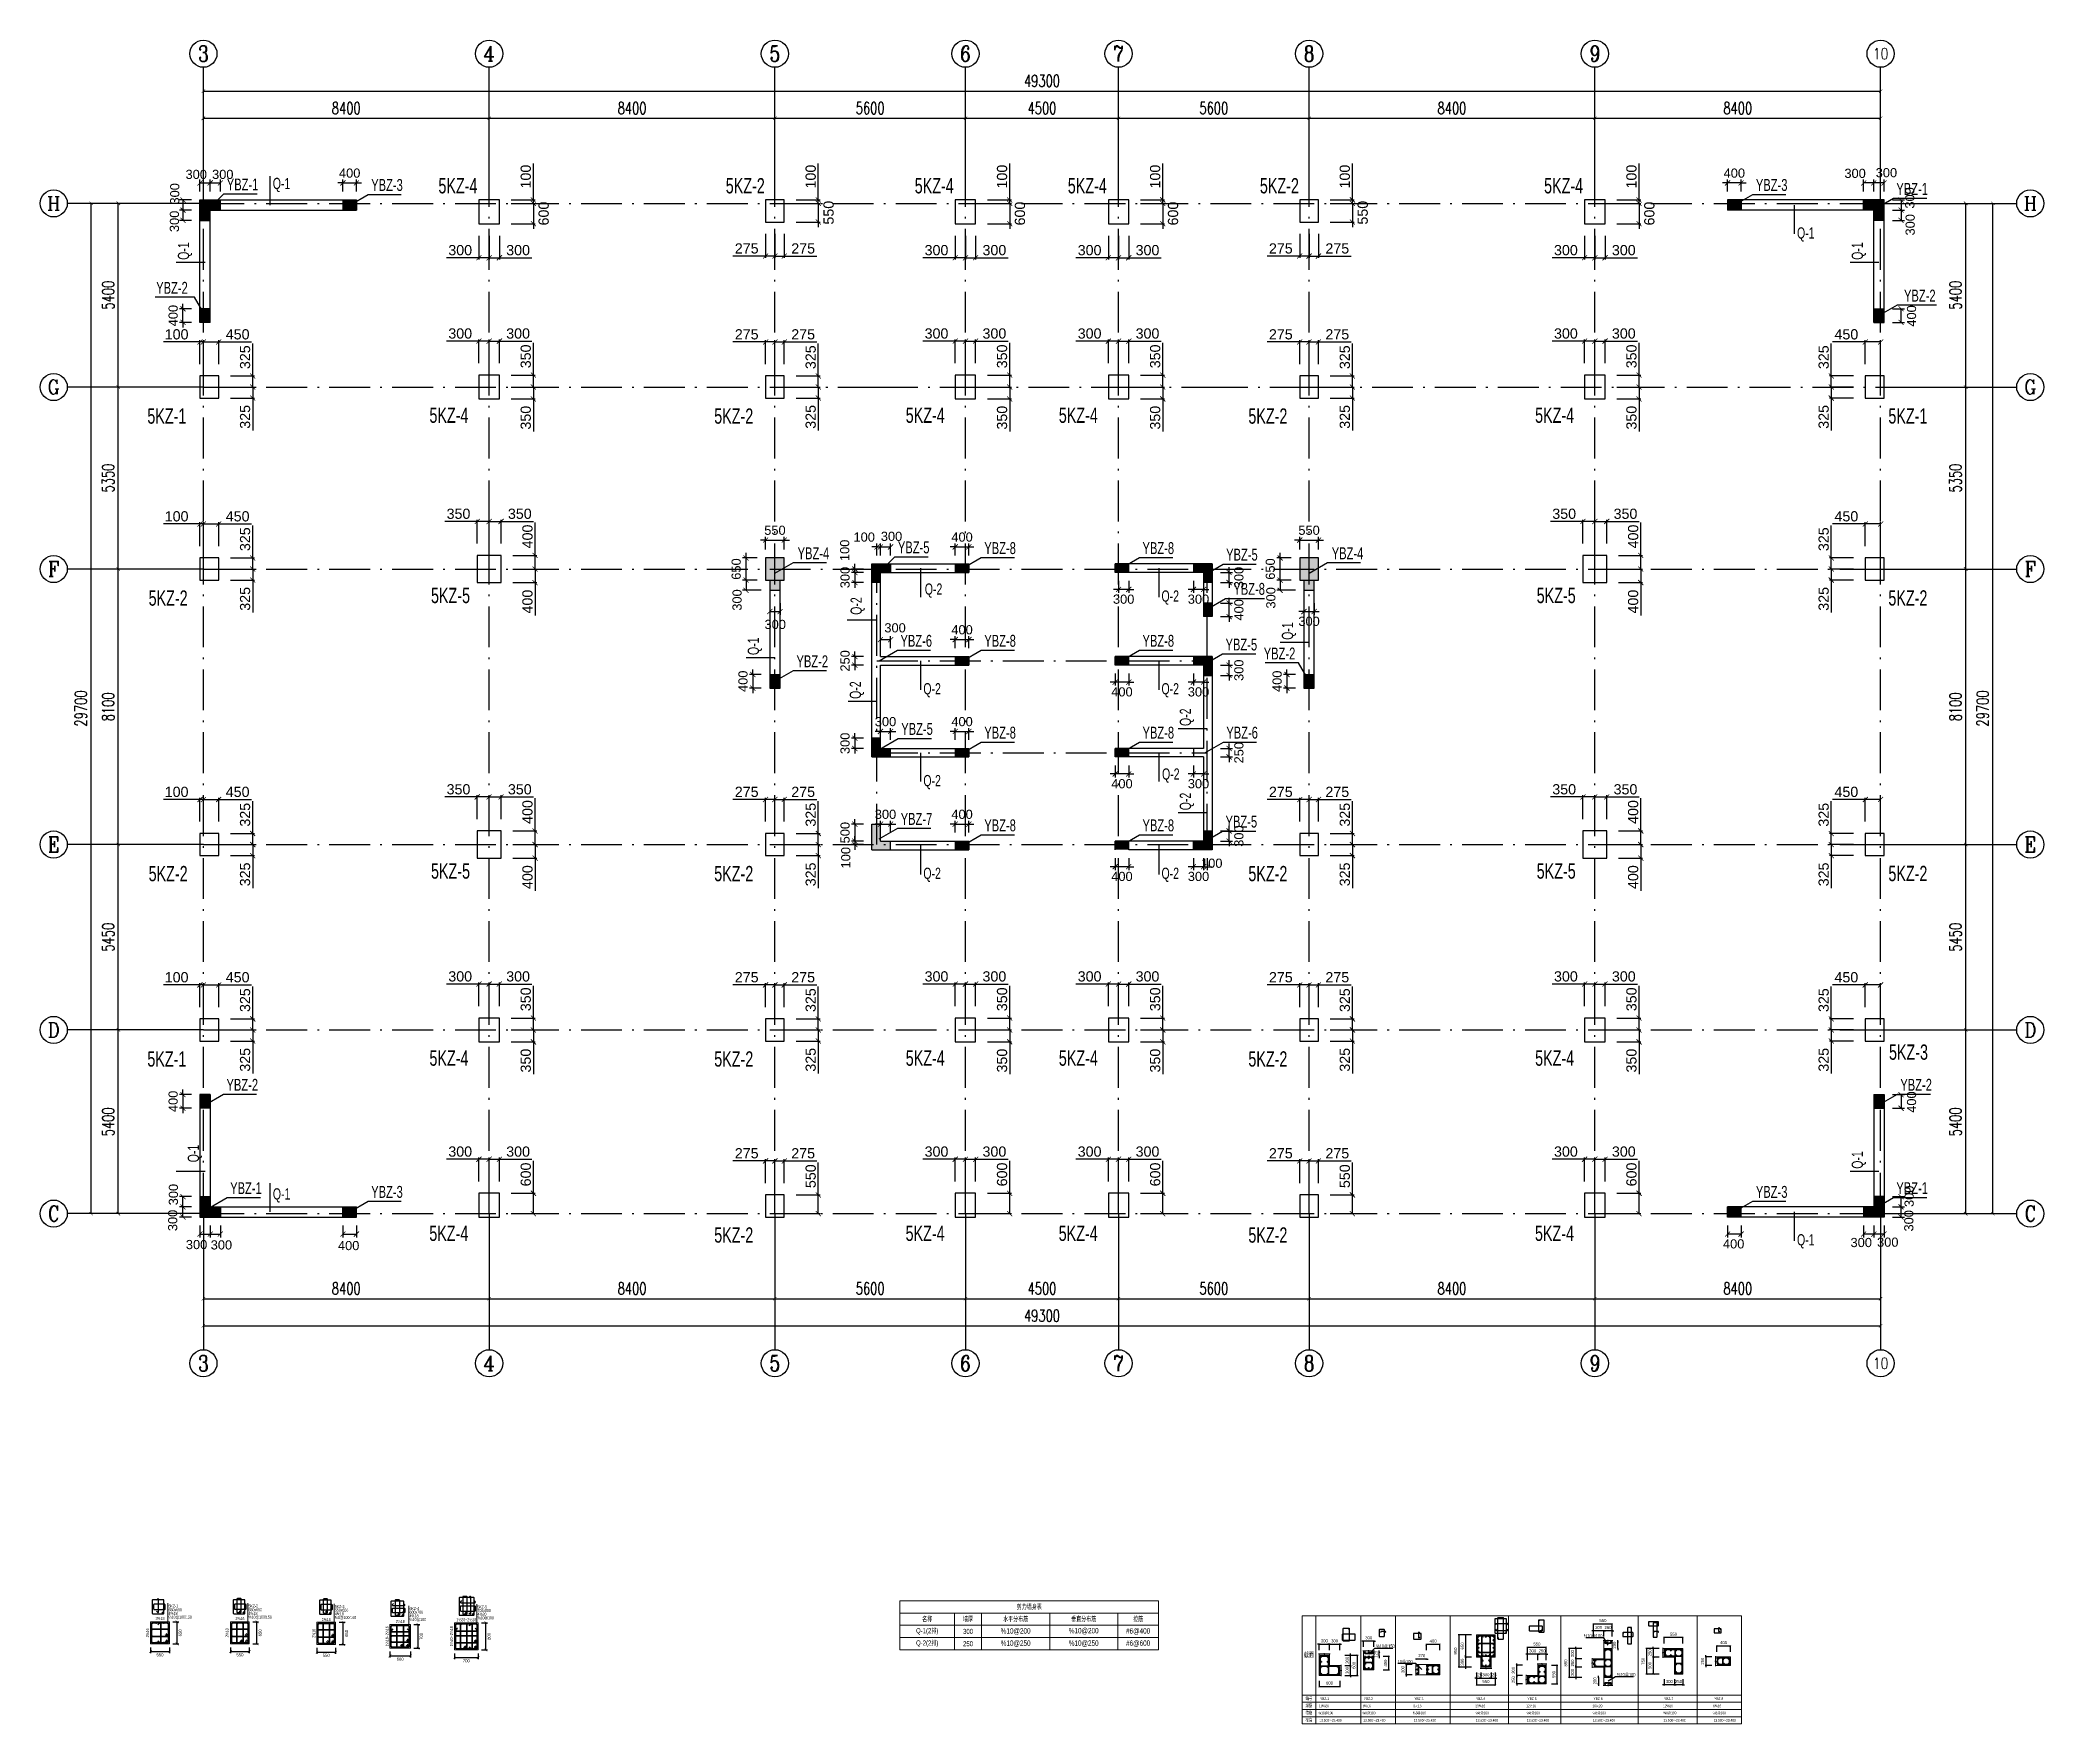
# Model space of a CAD drawing. Header units: millimetres. Extents: x -3831 to 465700, y 39900 to 106100.
# Drawn here: x 306800 to 365700, y 56599 to 106100 of the extents above; entities that cross this region are included whole.
import ezdxf
from ezdxf.enums import TextEntityAlignment as Align

# ---------------------------------------------------------------- set-up
doc = ezdxf.new("R2010")
doc.units = ezdxf.units.MM
doc.linetypes.add('线型2', pattern=[1850, 1200, -300, 50, -300])
doc.linetypes.add('线型7', pattern=[120.000008, -30.000002, 60.000004, -30.000002])
for name, color, linetype in [('AXIS', 3, 'Continuous'), ('AXIS_TEXT', 7, 'Continuous'), ('BZ-name', 160, 'Continuous'), ('column_dim', 90, 'Continuous'), ('column_xxxx', 60, 'Continuous'), ('DOTE', 10, '线型2'), ('master_dim_horizontal', 80, 'Continuous'), ('master_dim_vertical', 200, 'Continuous'), ('WALL-Beam', 80, 'Continuous'), ('wall_dim', 60, 'Continuous'), ('WALL_INFO', 130, 'Continuous')]:
    doc.layers.add(name, color=color, linetype=linetype)
for name, color, linetype, lineweight in [('S_Cl', 2, 'Continuous', 25), ('S_ColumFocus', 2, 'Continuous', 9), ('S_ColumLocal', 7, 'Continuous', 9), ('S_ConcWall', 3, 'Continuous', 25), ('S_DistributionSteelTxt', 7, 'Continuous', 9), ('S_EdgeMemberLongiBar', 1, 'Continuous', 50), ('S_EdgeMemberShape', 3, 'Continuous', 9), ('S_EdgeMemberShapeDash', 3, '线型7', 9), ('S_EdgeMemberTxt', 7, 'Continuous', 9), ('S_PColumHoopBar', 14, 'Continuous', 35), ('S_PColumMainBar', 14, 'Continuous', 35), ('S_PColumSect', 2, 'Continuous', 15), ('stirrupfig', 1, 'Continuous', 35), ('StirrupFig_x', 30, 'Continuous', 30), ('拉结区拉筋规', 9, 'Continuous', 25)]:
    doc.layers.add(name, color=color, linetype=linetype, lineweight=lineweight)
doc.styles.add('_TCH_AXIS', font='COMPLEX', dxfattribs={"bigfont": 'GBCBIG'})
doc.styles.add('_TCH_DIM_T3', font='SIMPLEX', dxfattribs={"width": 0.705882, "bigfont": 'GBCBIG'})
doc.styles.add('COMPLEX', font='COMPLEX')
doc.styles.get("Standard").update_dxf_attribs({"font": 'arial.ttf'})
doc.styles.add('xxxx', font='RIF.ttf')
doc.dimstyles.new('_TCH_ARCH&&100', dxfattribs={"dimtxt": 297.5, "dimasz": 100, "dimexe": 250, "dimexo": 300, "dimgap": 126.25, "dimtad": 1, "dimdec": 0, "dimzin": 0, "dimdsep": 46, "dimtxsty": '_TCH_DIM_T3', "dimblk": 'ARCHTICK', "dimcen": 0.09, "dimclrt": 7, "dimazin": 2, "dimtfac": 1, "dimtdec": 0, "dimtix": 1, "dimtmove": 2, "dimatfit": 3, "dimfxl": 100, "dimtolj": 1, "dimtzin": 0, "dimarcsym": 0})
doc.dimstyles.new('Annotative', dxfattribs={"dimtxt": 0.18, "dimasz": 0.18, "dimexe": 0.18, "dimexo": 0.0625, "dimgap": 0.09, "dimtad": 0, "dimtih": 1, "dimtoh": 1, "dimdec": 4, "dimzin": 0, "dimdsep": 46, "dimtxsty": 'Standard', "dimcen": 0.09, "dimadec": 0, "dimazin": 0, "dimtfac": 1, "dimtdec": 4, "dimtofl": 0, "dimtmove": 0, "dimatfit": 3, "dimfxl": 1, "dimtolj": 1, "dimtzin": 0, "dimarcsym": 0})
doc.dimstyles.new('ISO-25', dxfattribs={"dimtxt": 2.5, "dimasz": 2.5, "dimexe": 1.25, "dimexo": 0.625, "dimtad": 1, "dimtxsty": 'Standard', "dimcen": 2.5, "dimadec": 0, "dimazin": 0, "dimtfac": 1, "dimtmove": 0, "dimatfit": 3, "dimfxl": 1, "dimarcsym": 0})

msp = doc.modelspace()

# ---------------------------------------------------------------- texts
at = {"layer": 'BZ-name', "char_height": 350, "attachment_point": 5, "style": 'xxxx'}
for s, insert, width in [('{\\W0.7;YBZ-1}', (312752.31641, 101854.44141), 854.25), ('{\\W0.7;YBZ-3}', (316997.51562, 101837.5), 837.5), ('{\\W0.7;YBZ-3}', (357697.51562, 101837.5), 837.5), ('{\\W0.7;YBZ-1}', (361826.64062, 101725), 854.25), ('{\\W0.7;YBZ-2}', (310677.4375, 98816.26562), 979.875), ('{\\W0.7;YBZ-2}', (362051.32812, 98587.5), 979.875), ('{\\W0.7;YBZ-5}', (332478.09375, 91182.84961), 845.875), ('{\\W0.7;YBZ-8}', (335018.32812, 91162.5), 845.875), ('{\\W0.7;YBZ-8}', (339668.32812, 91162.5), 845.875), ('{\\W0.7;YBZ-4}', (329531.01562, 91012.50195), 770.5), ('{\\W0.7;YBZ-5}', (342126.01953, 90970.18945), 845.875), ('{\\W0.7;YBZ-4}', (345231.01562, 91012.50195), 770.5), ('{\\W0.7;YBZ-8}', (342339.01562, 89964.10697), 904.5), ('{\\W0.7;YBZ-6}', (332554.03906, 88437.5), 845.875), ('{\\W0.7;YBZ-8}', (335018.32812, 88437.5), 845.875), ('{\\W0.7;YBZ-8}', (339668.32812, 88437.5), 845.875), ('{\\W0.7;YBZ-5}', (342109.23828, 88328.4082), 845.875), ('{\\W0.7;YBZ-2}', (329497.51562, 87837.5), 837.5), ('{\\W0.7;YBZ-2}', (343231.25, 88066.26562), 837.5), ('{\\W0.7;YBZ-5}', (332577.42188, 85846.5918), 845.875), ('{\\W0.7;YBZ-8}', (335018.32812, 85737.5), 845.875), ('{\\W0.7;YBZ-8}', (339668.32812, 85737.5), 845.875), ('{\\W0.7;YBZ-6}', (342132.61328, 85737.5), 845.875), ('{\\W0.7;YBZ-7}', (332560.64062, 83204.80859), 845.875), ('{\\W0.7;YBZ-8}', (335018.32812, 83012.5), 845.875), ('{\\W0.7;YBZ-8}', (339668.32812, 83012.5), 845.875), ('{\\W0.7;YBZ-5}', (342109.23828, 83121.5918), 845.875), ('{\\W0.7;YBZ-2}', (312743.32812, 75387.5), 845.875), ('{\\W0.7;YBZ-2}', (361943.32812, 75387.5), 845.875), ('{\\W0.7;YBZ-1}', (312851.64062, 72350), 854.25), ('{\\W0.7;YBZ-1}', (361826.64062, 72350), 854.25), ('{\\W0.7;YBZ-3}', (316997.51562, 72237.5), 837.5), ('{\\W0.7;YBZ-3}', (357697.51562, 72237.5), 837.5)]:
    msp.add_mtext(s, dxfattribs=dict(at, insert=insert, width=width))
at = {"layer": 'column_xxxx', "char_height": 88, "attachment_point": 1, "style": 'xxxx'}
for s, insert, width, line_spacing_factor in [('{\\W0.7;5KZ-1 \\P550x650 \\P4%18 %10@100/150}', (310577.37, 60110.4), 555.2987025, 0.742346), ('{\\W0.7;5KZ-2 \\P550x650 \\P4%18 %10@100/150}', (312927.37, 60110.4), 555.2987025, 0.742346), ('{\\W0.7;5KZ-3 550x650 4%18 %8@100/150}', (315464.9537, 60096.93765), 509.4620785, 0.742346), ('{\\W0.7;5KZ-5 700x800 4%20 %10@100}', (319655.40859, 60084.2709), 345.6334016, 0.727821), ('{\\W0.7;5KZ-4 600x700 4%18 %10@100}', (317661.02059, 60034.2709), 351.2130268, 0.727821)]:
    msp.add_mtext(s, dxfattribs=dict(at, insert=insert, width=width, line_spacing_factor=line_spacing_factor))
at = {"layer": 'S_ColumFocus', "char_height": 450, "attachment_point": 5, "style": 'xxxx'}
for s, insert, width in [('{\\W0.7;5KZ-4}', (319081.82048, 101814.99702), 837.5), ('{\\W0.7;5KZ-2}', (327528.00798, 101814.99702), 979.875), ('{\\W0.7;5KZ-4}', (333081.82048, 101814.99702), 837.5), ('{\\W0.7;5KZ-4}', (337581.82048, 101814.99702), 837.5), ('{\\W0.7;5KZ-2}', (343228.00798, 101814.99702), 979.875), ('{\\W0.7;5KZ-4}', (351581.82048, 101814.99702), 837.5), ('\\W0.7000;5KZ-1', (310526.23346, 95044.37245), 770.5), ('{\\W0.7;5KZ-4}', (318818.10846, 95069.37245), 854.25), ('{\\W0.7;5KZ-2}', (327188.92096, 95044.37245), 845.875), ('{\\W0.7;5KZ-4}', (332818.10846, 95069.37245), 854.25), ('{\\W0.7;5KZ-4}', (337318.10846, 95069.37245), 854.25), ('{\\W0.7;5KZ-2}', (342888.92096, 95044.37245), 845.875), ('{\\W0.7;5KZ-4}', (351318.10846, 95069.37245), 854.25), ('{\\W0.7;5KZ-1}', (361701.23369, 95046.98436), 979.875), ('\\W0.7000;5KZ-2', (310563.92096, 89694.37245), 845.875), ('{\\W0.7;5KZ-5}', (318863.92096, 89769.37245), 845.875), ('{\\W0.7;5KZ-5}', (351363.92096, 89769.37245), 845.875), ('{\\W0.7;5KZ-2}', (361701.23369, 89696.98436), 979.875), ('{\\W0.7;5KZ-5}', (318863.92096, 81669.37245), 845.875), ('{\\W0.7;5KZ-5}', (351363.92096, 81669.37245), 845.875), ('\\W0.7000;5KZ-2', (310563.92096, 81594.37245), 845.875), ('{\\W0.7;5KZ-2}', (327188.92096, 81594.37245), 845.875), ('{\\W0.7;5KZ-2}', (342888.92096, 81594.37245), 845.875), ('{\\W0.7;5KZ-2}', (361701.23369, 81596.98436), 979.875), ('{\\W0.7;5KZ-3}', (361719.47904, 76345.25776), 904.5), ('\\W0.7000;5KZ-1', (310526.23346, 76144.37245), 770.5), ('{\\W0.7;5KZ-4}', (318818.10846, 76169.37245), 854.25), ('{\\W0.7;5KZ-2}', (327188.92096, 76144.37245), 845.875), ('{\\W0.7;5KZ-4}', (332818.10846, 76169.37245), 854.25), ('{\\W0.7;5KZ-4}', (337318.10846, 76169.37245), 854.25), ('{\\W0.7;5KZ-2}', (342888.92096, 76144.37245), 845.875), ('{\\W0.7;5KZ-4}', (351318.10846, 76169.37245), 854.25), ('{\\W0.7;5KZ-4}', (318813.92096, 71019.37245), 845.875), ('{\\W0.7;5KZ-2}', (327188.92096, 70969.37245), 845.875), ('{\\W0.7;5KZ-4}', (332813.92096, 71019.37245), 845.875), ('{\\W0.7;5KZ-4}', (337313.92096, 71019.37245), 845.875), ('{\\W0.7;5KZ-2}', (342888.92096, 70969.37245), 845.875), ('{\\W0.7;5KZ-4}', (351313.92096, 71019.37245), 845.875)]:
    msp.add_mtext(s, dxfattribs=dict(at, insert=insert, width=width))
at = {"layer": 'S_ColumLocal', "char_height": 88, "attachment_point": 5, "style": 'xxxx'}
for s, insert, width, rotation in [('{\\W0.7;3%18}', (310325, 59696.84209), 284.750007, 0.0000031791), ('{\\W0.7;2%16}', (312675, 59696.36529), 280.562507, 0.0000031791), ('{\\W0.7;2%18}', (315212.5837, 59664.89793), 284.750007, 0.0000031791), ('{\\W0.7;2%18}', (317383.65059, 59611.26526), 284.7500064, 0.0000029142), ('{\\W0.7;1%20+2%16}', (319328.03859, 59661.67068), 699.3125055, 0.0000024979), ('{\\W0.7;2%16}', (309958.35502, 59275), 125.6250075, 89.9999984648), ('{\\W0.7;2%18}', (312297.29038, 59275), 125.6250076, 89.9999984648), ('{\\W0.7;2%16}', (314848.39146, 59261.53765), 125.6250075, 89.9999984648), ('{\\W0.7;1%18+2%16}', (316998.281, 59173.8709), 125.6250183, 89.9999984648), ('{\\W0.7;1%20+2%18}', (318893.71117, 59173.8709), 125.6250189, 89.9999984648)]:
    msp.add_mtext(s, dxfattribs=dict(at, insert=insert, width=width, rotation=rotation))
at = {"layer": 'S_DistributionSteelTxt', "attachment_point": 5, "style": 'xxxx'}
for s, insert, char_height, width in [('\\W0.7000;剪力墙身表', (335876.11907, 60038.34247), 150, 7600), ('\\W0.7000;名称', (332876.11907, 59678.34247), 150, 1600), ('\\W0.7000;墙厚', (334076.11907, 59678.34247), 150, 800), ('\\W0.7000;水平分布筋', (335476.11907, 59678.34247), 150, 2000), ('\\W0.7000;垂直分布筋', (337476.11907, 59678.34247), 150, 2000), ('\\W0.7000;拉筋', (339076.11907, 59678.34247), 150, 1200), ('\\W0.7000;Q-1(2排)', (332876.11907, 59318.34247), 150, 1600), ('\\W0.7000;Q-2(2排)', (332876.11907, 58958.34247), 150, 1600), ('\\W0.7000;300', (334076.11907, 59318.34247), 150, 800), ('\\W0.7000;250', (334076.11907, 58958.34247), 150, 800), ('{\\W0.7;%10@200}', (335476.11907, 59318.34247), 160, 2000), ('{\\W0.7;%10@250}', (335476.11907, 58958.34247), 160, 2000), ('{\\W0.7;%10@200}', (337476.11907, 59325.21398), 160, 2000), ('{\\W0.7;%10@250}', (337476.11907, 58958.34247), 160, 2000), ('{\\W0.7;#6@400}', (339076.11907, 59318.34247), 160, 1200), ('{\\W0.7;#6@600}', (339076.11907, 58958.34247), 160, 1200)]:
    msp.add_mtext(s, dxfattribs=dict(at, insert=insert, char_height=char_height, width=width))
at = {"layer": 'S_EdgeMemberTxt', "attachment_point": 5, "style": 'xxxx'}
for s, insert, char_height, width in [('\\W0.7000;截面', (344094.91355, 58627.58701), 150, 400), ('\\W0.7000;纵筋', (344094.91355, 57135.29057), 100, 400), ('\\W0.7000;编号', (344094.91355, 57346.85481), 100, 400), ('{\\W0.7;10%20}', (344537.83352, 57129.03361), 80, 235.84), ('{\\W0.7;YBZ-1}', (344556.59354, 57340.59785), 80, 273.36), ('{\\W0.7;8%16}', (345798.3652, 57129.03361), 80, 179.56), ('{\\W0.7;YBZ-2}', (345842.58522, 57340.59785), 80, 268), ('{\\W0.7;8%16}', (347283.40152, 57129.03361), 80, 179.56), ('{\\W0.7;YBZ-3}', (347327.62154, 57340.59785), 80, 268), ('{\\W0.7;23%16}', (349135.07551, 57129.03361), 80, 233.16), ('{\\W0.7;YBZ-4}', (349141.77553, 57340.59785), 80, 246.56), ('{\\W0.7;12%16}', (350628.7788, 57129.03361), 80, 222.44), ('{\\W0.7;YBZ-5}', (350652.89882, 57340.59785), 80, 270.68), ('{\\W0.7;10%20}', (352576.38253, 57129.03361), 80, 235.84), ('{\\W0.7;YBZ-6}', (352593.80255, 57340.59785), 80, 270.68), ('{\\W0.7;12%20}', (354651.3102, 57129.03361), 80, 235.84), ('{\\W0.7;YBZ-7}', (354668.73022, 57340.59785), 80, 270.68), ('{\\W0.7;6%16}', (356097.33362, 57129.03361), 80, 179.56), ('{\\W0.7;YBZ-8}', (356142.89364, 57340.59785), 80, 270.68), ('\\W0.7000;标高', (344094.91355, 56707.46936), 100, 400), ('\\W0.7000;箍筋', (344094.91355, 56922.16209), 100, 400), ('{\\W0.7;%10@100}', (344591.4335, 56915.90512), 80, 343.04), ('\\W0.7000;13.500～23.400', (344729.45348, 56704.34087), 80, 619.08), ('{\\W0.7;%8@100}', (345858.66517, 56915.90511), 80, 300.16), ('\\W0.7000;13.500～23.400', (346018.12515, 56704.34087), 80, 619.08), ('{\\W0.7;%8@100}', (347343.70149, 56915.90511), 80, 300.16), ('\\W0.7000;13.500～23.400', (347503.16147, 56704.34087), 80, 619.08), ('{\\W0.7;%8@100}', (349190.01549, 56915.90512), 80, 343.04), ('\\W0.7000;13.500～23.400', (349328.03547, 56704.34087), 80, 619.08), ('{\\W0.7;%8@100}', (350689.07878, 56915.90512), 80, 343.04), ('\\W0.7000;13.500～23.400', (350827.09876, 56704.34087), 80, 619.08), ('{\\W0.7;%8@100}', (352629.98251, 56915.90512), 80, 343.04), ('\\W0.7000;13.500～23.400', (352768.00249, 56704.34087), 80, 619.08), ('{\\W0.7;%8@100}', (354704.91018, 56915.90512), 80, 343.04), ('\\W0.7000;13.500～23.400', (354842.93015, 56704.34087), 80, 619.08), ('{\\W0.7;%8@100}', (356157.6336, 56915.90511), 80, 300.16), ('\\W0.7000;13.500～23.400', (356317.09358, 56704.34087), 80, 619.08)]:
    msp.add_mtext(s, dxfattribs=dict(at, insert=insert, char_height=char_height, width=width))
at = {"layer": 'WALL_INFO', "char_height": 330, "width": 282.972067, "attachment_point": 1, "style": 'xxxx'}
for s, insert in [('\\W0.7000;Q-1', (313640, 102050)), ('\\W0.7000;Q-1', (358442.51397, 100595.85196)), ('{\\W0.7;Q-2}', (332805.87923, 90126.64263)), ('{\\W0.7;Q-2}', (339762.51397, 89920.85196)), ('{\\W0.7;Q-2}', (332762.51397, 87195.85196)), ('{\\W0.7;Q-2}', (339762.51397, 87195.85196)), ('{\\W0.7;Q-2}', (332762.51397, 84495.85196)), ('{\\W0.7;Q-2}', (339778.45278, 84689.64066)), ('{\\W0.7;Q-2}', (332762.51397, 81770.85196)), ('{\\W0.7;Q-2}', (339762.51397, 81770.85196)), ('\\W0.7000;Q-1', (313642.51397, 72345.85196)), ('\\W0.7000;Q-1', (358442.51397, 70995.85196))]:
    msp.add_mtext(s, dxfattribs=dict(at, insert=insert))
at = {"layer": 'WALL_INFO', "char_height": 330, "width": 206.3338065, "attachment_point": 1, "rotation": 89.9999984648, "style": 'xxxx'}
for s, insert in [('\\W0.7000;Q-1', (310850, 99640)), ('\\W0.7000;Q-1', (360050, 99640)), ('\\W0.7000;Q-2', (330622.98022, 89204.60845)), ('\\W0.7000;Q-1', (343300, 88468.97639)), ('\\W0.7000;Q-1', (327600, 88021.7451)), ('\\W0.7000;Q-2', (330600, 86732.62974)), ('\\W0.7000;Q-2', (340300, 85934.95278)), ('\\W0.7000;Q-2', (340300, 83458.52342)), ('\\W0.7000;Q-1', (311141.64804, 73110.01397)), ('\\W0.7000;Q-1', (360050, 72920))]:
    msp.add_mtext(s, dxfattribs=dict(at, insert=insert))
at = {"layer": '拉结区拉筋规', "char_height": 100, "width": 428.8, "attachment_point": 5, "style": 'xxxx'}
for s, insert in [('{\\W0.7;%10@150}', (346345.96335, 58874.74812)), ('{\\W0.7;%10@100}', (352447.86256, 59180.1484)), ('{\\W0.7;10@100}', (346920.34181, 58421.32803)), ('{\\W0.7;%10@100}', (353420.57037, 58038.64254))]:
    msp.add_mtext(s, dxfattribs=dict(at, insert=insert))

# ---------------------------------------------------------------- blocks, each defined once
blk = doc.blocks.new('_ArchTick')
at = {"color": 0, "linetype": 'ByBlock', "const_width": 0.15}
blk.add_lwpolyline([(-0.5, -0.5), (0.5, 0.5)], dxfattribs=at)
blk = doc.blocks.new('*D33')
at = {"layer": 'Defpoints', "color": 0, "transparency": 16777216}
for p in [(349023, 59216), (348703, 58566), (349023, 58566)]:
    blk.add_point(p, dxfattribs=at)
at = {"layer": 'WALL-Beam', "color": 0, "lineweight": -2, "transparency": 16777216}
for p, q in [((348873, 59216), (348683, 59216)), ((348703, 59216), (348703, 58566)), ((348873, 58566), (348683, 58566))]:
    blk.add_line(p, q, dxfattribs=at)
at = {"layer": 'WALL-Beam', "color": 0, "lineweight": -2, "transparency": 16777216, "xscale": 50, "yscale": 50, "zscale": 50}
for p, rotation in [((348703, 59216), 90), ((348703, 58566), 270)]:
    blk.add_blockref('_ArchTick', p, dxfattribs=dict(at, rotation=rotation))
at = {"layer": 'WALL-Beam', "color": 7, "transparency": 16777216, "insert": (348604, 58891), "char_height": 88, "attachment_point": 5, "rotation": 90}
blk.add_mtext('650', dxfattribs=at)
blk = doc.blocks.new('*D34')
at = {"layer": 'Defpoints', "color": 0, "transparency": 16777216}
for p in [(349023, 58566), (348703, 58266), (349023, 58266)]:
    blk.add_point(p, dxfattribs=at)
at = {"layer": 'WALL-Beam', "color": 0, "lineweight": -2, "transparency": 16777216}
for p, q in [((348873, 58566), (348683, 58566)), ((348703, 58566), (348703, 58616)), ((348703, 58566), (348703, 58266)), ((348873, 58266), (348683, 58266)), ((348703, 58266), (348703, 58216))]:
    blk.add_line(p, q, dxfattribs=at)
at = {"layer": 'WALL-Beam', "color": 0, "lineweight": -2, "transparency": 16777216, "xscale": 50, "yscale": 50, "zscale": 50}
for p, rotation in [((348703, 58566), 270), ((348703, 58266), 90)]:
    blk.add_blockref('_ArchTick', p, dxfattribs=dict(at, rotation=rotation))
at = {"layer": 'WALL-Beam', "color": 7, "transparency": 16777216, "insert": (348604, 58416), "char_height": 88, "attachment_point": 5, "rotation": 90}
blk.add_mtext('300', dxfattribs=at)
blk = doc.blocks.new('*D35')
at = {"layer": 'Defpoints', "color": 0, "transparency": 16777216}
for p in [(349023, 59216), (348503, 58266), (349023, 58266)]:
    blk.add_point(p, dxfattribs=at)
at = {"layer": 'WALL-Beam', "color": 0, "lineweight": -2, "transparency": 16777216}
for p, q in [((348873, 59216), (348483, 59216)), ((348503, 59216), (348503, 58266)), ((348873, 58266), (348483, 58266))]:
    blk.add_line(p, q, dxfattribs=at)
at = {"layer": 'WALL-Beam', "color": 0, "lineweight": -2, "transparency": 16777216, "xscale": 50, "yscale": 50, "zscale": 50}
for p, rotation in [((348503, 59216), 90), ((348503, 58266), 270)]:
    blk.add_blockref('_ArchTick', p, dxfattribs=dict(at, rotation=rotation))
at = {"layer": 'WALL-Beam', "color": 7, "transparency": 16777216, "insert": (348404, 58741), "char_height": 88, "attachment_point": 5, "rotation": 90}
blk.add_mtext('950', dxfattribs=at)
blk = doc.blocks.new('*D36')
at = {"layer": 'Defpoints', "color": 0, "transparency": 16777216}
for p in [(349023, 58266), (349148, 58266), (349148, 57946)]:
    blk.add_point(p, dxfattribs=at)
at = {"layer": 'WALL-Beam', "color": 0, "lineweight": -2, "transparency": 16777216}
for p, q in [((349023, 57946), (348973, 57946)), ((349023, 58116), (349023, 57926)), ((349023, 57946), (349148, 57946)), ((349148, 58116), (349148, 57926)), ((349148, 57946), (349198, 57946))]:
    blk.add_line(p, q, dxfattribs=at)
at = {"layer": 'WALL-Beam', "color": 0, "lineweight": -2, "transparency": 16777216, "xscale": 50, "yscale": 50, "zscale": 50}
blk.add_blockref('_ArchTick', (349023, 57946), dxfattribs=at)
at = {"layer": 'WALL-Beam', "color": 0, "lineweight": -2, "transparency": 16777216, "xscale": 50, "yscale": 50, "zscale": 50, "rotation": 180}
blk.add_blockref('_ArchTick', (349148, 57946), dxfattribs=at)
at = {"layer": 'WALL-Beam', "color": 7, "transparency": 16777216, "insert": (349086, 58046), "char_height": 88, "attachment_point": 5}
blk.add_mtext('125', dxfattribs=at)
blk = doc.blocks.new('*D37')
at = {"layer": 'Defpoints', "color": 0, "transparency": 16777216}
for p in [(349148, 58266), (349448, 58266), (349448, 57946)]:
    blk.add_point(p, dxfattribs=at)
at = {"layer": 'WALL-Beam', "color": 0, "lineweight": -2, "transparency": 16777216}
for p, q in [((349148, 57946), (349098, 57946)), ((349148, 58116), (349148, 57926)), ((349148, 57946), (349448, 57946)), ((349448, 58116), (349448, 57926)), ((349448, 57946), (349498, 57946))]:
    blk.add_line(p, q, dxfattribs=at)
at = {"layer": 'WALL-Beam', "color": 0, "lineweight": -2, "transparency": 16777216, "xscale": 50, "yscale": 50, "zscale": 50}
blk.add_blockref('_ArchTick', (349148, 57946), dxfattribs=at)
at = {"layer": 'WALL-Beam', "color": 0, "lineweight": -2, "transparency": 16777216, "xscale": 50, "yscale": 50, "zscale": 50, "rotation": 180}
blk.add_blockref('_ArchTick', (349448, 57946), dxfattribs=at)
at = {"layer": 'WALL-Beam', "color": 7, "transparency": 16777216, "insert": (349298, 58046), "char_height": 88, "attachment_point": 5}
blk.add_mtext('300', dxfattribs=at)
blk = doc.blocks.new('*D38')
at = {"layer": 'Defpoints', "color": 0, "transparency": 16777216}
for p in [(349448, 58266), (349573, 58266), (349573, 57946)]:
    blk.add_point(p, dxfattribs=at)
at = {"layer": 'WALL-Beam', "color": 0, "lineweight": -2, "transparency": 16777216}
for p, q in [((349448, 57946), (349398, 57946)), ((349448, 58116), (349448, 57926)), ((349448, 57946), (349573, 57946)), ((349573, 58116), (349573, 57926)), ((349573, 57946), (349623, 57946))]:
    blk.add_line(p, q, dxfattribs=at)
at = {"layer": 'WALL-Beam', "color": 0, "lineweight": -2, "transparency": 16777216, "xscale": 50, "yscale": 50, "zscale": 50}
blk.add_blockref('_ArchTick', (349448, 57946), dxfattribs=at)
at = {"layer": 'WALL-Beam', "color": 0, "lineweight": -2, "transparency": 16777216, "xscale": 50, "yscale": 50, "zscale": 50, "rotation": 180}
blk.add_blockref('_ArchTick', (349573, 57946), dxfattribs=at)
at = {"layer": 'WALL-Beam', "color": 7, "transparency": 16777216, "insert": (349511, 58046), "char_height": 88, "attachment_point": 5}
blk.add_mtext('125', dxfattribs=at)
blk = doc.blocks.new('*D39')
at = {"layer": 'Defpoints', "color": 0, "transparency": 16777216}
for p in [(349023, 58266), (349573, 58266), (349573, 57746)]:
    blk.add_point(p, dxfattribs=at)
at = {"layer": 'WALL-Beam', "color": 0, "lineweight": -2, "transparency": 16777216}
for p, q in [((349023, 58116), (349023, 57726)), ((349023, 57746), (349573, 57746)), ((349573, 58116), (349573, 57726))]:
    blk.add_line(p, q, dxfattribs=at)
at = {"layer": 'WALL-Beam', "color": 0, "lineweight": -2, "transparency": 16777216, "xscale": 50, "yscale": 50, "zscale": 50, "rotation": 180}
blk.add_blockref('_ArchTick', (349023, 57746), dxfattribs=at)
at = {"layer": 'WALL-Beam', "color": 0, "lineweight": -2, "transparency": 16777216, "xscale": 50, "yscale": 50, "zscale": 50}
blk.add_blockref('_ArchTick', (349573, 57746), dxfattribs=at)
at = {"layer": 'WALL-Beam', "color": 7, "transparency": 16777216, "insert": (349298, 57846), "char_height": 88, "attachment_point": 5}
blk.add_mtext('550', dxfattribs=at)
blk = doc.blocks.new('*D49')
at = {"layer": 'Defpoints', "color": 0, "transparency": 16777216}
for p in [(354538, 59136), (354538, 58816), (355088, 58816)]:
    blk.add_point(p, dxfattribs=at)
at = {"layer": 'WALL-Beam', "color": 0, "lineweight": -2, "transparency": 16777216}
for p, q in [((354538, 58966), (354538, 59156)), ((355088, 59136), (354538, 59136)), ((355088, 58966), (355088, 59156))]:
    blk.add_line(p, q, dxfattribs=at)
at = {"layer": 'WALL-Beam', "color": 0, "lineweight": -2, "transparency": 16777216, "xscale": 50, "yscale": 50, "zscale": 50, "rotation": 180}
blk.add_blockref('_ArchTick', (354538, 59136), dxfattribs=at)
at = {"layer": 'WALL-Beam', "color": 0, "lineweight": -2, "transparency": 16777216, "xscale": 50, "yscale": 50, "zscale": 50}
blk.add_blockref('_ArchTick', (355088, 59136), dxfattribs=at)
at = {"layer": 'WALL-Beam', "color": 7, "transparency": 16777216, "insert": (354813, 59236), "char_height": 88, "attachment_point": 5}
blk.add_mtext('550', dxfattribs=at)
blk = doc.blocks.new('*D50')
at = {"layer": 'Defpoints', "color": 0, "transparency": 16777216}
for p in [(354838, 58066), (354838, 57746), (355088, 58066)]:
    blk.add_point(p, dxfattribs=at)
at = {"layer": 'WALL-Beam', "color": 0, "lineweight": -2, "transparency": 16777216}
for p, q in [((354838, 57746), (354788, 57746)), ((354838, 57916), (354838, 57726)), ((355088, 57746), (354838, 57746)), ((355088, 57916), (355088, 57726)), ((355088, 57746), (355138, 57746))]:
    blk.add_line(p, q, dxfattribs=at)
at = {"layer": 'WALL-Beam', "color": 0, "lineweight": -2, "transparency": 16777216, "xscale": 50, "yscale": 50, "zscale": 50}
blk.add_blockref('_ArchTick', (354838, 57746), dxfattribs=at)
at = {"layer": 'WALL-Beam', "color": 0, "lineweight": -2, "transparency": 16777216, "xscale": 50, "yscale": 50, "zscale": 50, "rotation": 180}
blk.add_blockref('_ArchTick', (355088, 57746), dxfattribs=at)
at = {"layer": 'WALL-Beam', "color": 7, "transparency": 16777216, "insert": (354963, 57846), "char_height": 88, "attachment_point": 5}
blk.add_mtext('250', dxfattribs=at)
blk = doc.blocks.new('*D51')
at = {"layer": 'Defpoints', "color": 0, "transparency": 16777216}
for p in [(354538, 58066), (354538, 57746), (354838, 58066)]:
    blk.add_point(p, dxfattribs=at)
at = {"layer": 'WALL-Beam', "color": 0, "lineweight": -2, "transparency": 16777216}
for p, q in [((354538, 57746), (354488, 57746)), ((354538, 57916), (354538, 57726)), ((354838, 57746), (354538, 57746)), ((354838, 57916), (354838, 57726)), ((354838, 57746), (354888, 57746))]:
    blk.add_line(p, q, dxfattribs=at)
at = {"layer": 'WALL-Beam', "color": 0, "lineweight": -2, "transparency": 16777216, "xscale": 50, "yscale": 50, "zscale": 50}
blk.add_blockref('_ArchTick', (354538, 57746), dxfattribs=at)
at = {"layer": 'WALL-Beam', "color": 0, "lineweight": -2, "transparency": 16777216, "xscale": 50, "yscale": 50, "zscale": 50, "rotation": 180}
blk.add_blockref('_ArchTick', (354838, 57746), dxfattribs=at)
at = {"layer": 'WALL-Beam', "color": 7, "transparency": 16777216, "insert": (354688, 57846), "char_height": 88, "attachment_point": 5}
blk.add_mtext('300', dxfattribs=at)
blk = doc.blocks.new('*D52')
at = {"layer": 'Defpoints', "color": 0, "transparency": 16777216}
for p in [(354218, 58566), (354538, 58816), (354538, 58566)]:
    blk.add_point(p, dxfattribs=at)
at = {"layer": 'WALL-Beam', "color": 0, "lineweight": -2, "transparency": 16777216}
for p, q in [((354388, 58816), (354198, 58816)), ((354388, 58566), (354198, 58566)), ((354218, 58816), (354218, 58866)), ((354218, 58816), (354218, 58566)), ((354218, 58566), (354218, 58516))]:
    blk.add_line(p, q, dxfattribs=at)
at = {"layer": 'WALL-Beam', "color": 0, "lineweight": -2, "transparency": 16777216, "xscale": 50, "yscale": 50, "zscale": 50}
for p, rotation in [((354218, 58816), 270), ((354218, 58566), 90)]:
    blk.add_blockref('_ArchTick', p, dxfattribs=dict(at, rotation=rotation))
at = {"layer": 'WALL-Beam', "color": 7, "transparency": 16777216, "insert": (354118, 58691), "char_height": 88, "attachment_point": 5, "rotation": 90}
blk.add_mtext('250', dxfattribs=at)
blk = doc.blocks.new('*D53')
at = {"layer": 'Defpoints', "color": 0, "transparency": 16777216}
for p in [(354538, 58566), (354218, 58066), (354538, 58066)]:
    blk.add_point(p, dxfattribs=at)
at = {"layer": 'WALL-Beam', "color": 0, "lineweight": -2, "transparency": 16777216}
for p, q in [((354388, 58566), (354198, 58566)), ((354218, 58566), (354218, 58066)), ((354388, 58066), (354198, 58066))]:
    blk.add_line(p, q, dxfattribs=at)
at = {"layer": 'WALL-Beam', "color": 0, "lineweight": -2, "transparency": 16777216, "xscale": 50, "yscale": 50, "zscale": 50}
for p, rotation in [((354218, 58566), 90), ((354218, 58066), 270)]:
    blk.add_blockref('_ArchTick', p, dxfattribs=dict(at, rotation=rotation))
at = {"layer": 'WALL-Beam', "color": 7, "transparency": 16777216, "insert": (354118, 58316), "char_height": 88, "attachment_point": 5, "rotation": 90}
blk.add_mtext('500', dxfattribs=at)
blk = doc.blocks.new('*D54')
at = {"layer": 'Defpoints', "color": 0, "transparency": 16777216}
for p in [(354538, 58816), (354018, 58066), (354538, 58066)]:
    blk.add_point(p, dxfattribs=at)
at = {"layer": 'WALL-Beam', "color": 0, "lineweight": -2, "transparency": 16777216}
for p, q in [((354388, 58816), (353998, 58816)), ((354018, 58816), (354018, 58066)), ((354388, 58066), (353998, 58066))]:
    blk.add_line(p, q, dxfattribs=at)
at = {"layer": 'WALL-Beam', "color": 0, "lineweight": -2, "transparency": 16777216, "xscale": 50, "yscale": 50, "zscale": 50}
for p, rotation in [((354018, 58816), 90), ((354018, 58066), 270)]:
    blk.add_blockref('_ArchTick', p, dxfattribs=dict(at, rotation=rotation))
at = {"layer": 'WALL-Beam', "color": 7, "transparency": 16777216, "insert": (353918, 58441), "char_height": 88, "attachment_point": 5, "rotation": 90}
blk.add_mtext('750', dxfattribs=at)
blk = doc.blocks.new('*D40')
at = {"layer": 'Defpoints', "color": 0, "transparency": 16777216}
for p in [(353013, 59016), (353173, 59016), (353013, 58816)]:
    blk.add_point(p, dxfattribs=at)
at = {"layer": 'WALL-Beam', "color": 0, "lineweight": -2, "transparency": 16777216}
for p, q in [((353163, 59016), (353193, 59016)), ((353173, 59016), (353173, 59066)), ((353173, 58816), (353173, 59016)), ((353163, 58816), (353193, 58816)), ((353173, 58816), (353173, 58766))]:
    blk.add_line(p, q, dxfattribs=at)
at = {"layer": 'WALL-Beam', "color": 0, "lineweight": -2, "transparency": 16777216, "xscale": 50, "yscale": 50, "zscale": 50}
for p, rotation in [((353173, 59016), 270), ((353173, 58816), 90)]:
    blk.add_blockref('_ArchTick', p, dxfattribs=dict(at, rotation=rotation))
at = {"layer": 'WALL-Beam', "color": 7, "transparency": 16777216, "insert": (353074, 58916), "char_height": 88, "attachment_point": 5, "rotation": 90}
blk.add_mtext('200', dxfattribs=at)
blk = doc.blocks.new('*D41')
at = {"layer": 'Defpoints', "color": 0, "transparency": 16777216}
for p in [(352603, 57766), (352763, 57966), (352763, 57766)]:
    blk.add_point(p, dxfattribs=at)
at = {"layer": 'WALL-Beam', "color": 0, "lineweight": -2, "transparency": 16777216}
for p, q in [((352613, 57966), (352583, 57966)), ((352613, 57766), (352583, 57766)), ((352603, 57966), (352603, 58016)), ((352603, 57966), (352603, 57766)), ((352603, 57766), (352603, 57716))]:
    blk.add_line(p, q, dxfattribs=at)
at = {"layer": 'WALL-Beam', "color": 0, "lineweight": -2, "transparency": 16777216, "xscale": 50, "yscale": 50, "zscale": 50}
for p, rotation in [((352603, 57966), 270), ((352603, 57766), 90)]:
    blk.add_blockref('_ArchTick', p, dxfattribs=dict(at, rotation=rotation))
at = {"layer": 'WALL-Beam', "color": 7, "transparency": 16777216, "insert": (352504, 57866), "char_height": 88, "attachment_point": 5, "rotation": 90}
blk.add_mtext('200', dxfattribs=at)
blk = doc.blocks.new('*D42')
at = {"layer": 'Defpoints', "color": 0, "transparency": 16777216}
for p in [(352763, 59336), (352763, 59016), (353013, 59016)]:
    blk.add_point(p, dxfattribs=at)
at = {"layer": 'WALL-Beam', "color": 0, "lineweight": -2, "transparency": 16777216}
for p, q in [((352763, 59336), (352713, 59336)), ((352763, 59166), (352763, 59356)), ((353013, 59336), (352763, 59336)), ((353013, 59166), (353013, 59356)), ((353013, 59336), (353063, 59336))]:
    blk.add_line(p, q, dxfattribs=at)
at = {"layer": 'WALL-Beam', "color": 0, "lineweight": -2, "transparency": 16777216, "xscale": 50, "yscale": 50, "zscale": 50}
blk.add_blockref('_ArchTick', (352763, 59336), dxfattribs=at)
at = {"layer": 'WALL-Beam', "color": 0, "lineweight": -2, "transparency": 16777216, "xscale": 50, "yscale": 50, "zscale": 50, "rotation": 180}
blk.add_blockref('_ArchTick', (353013, 59336), dxfattribs=at)
at = {"layer": 'WALL-Beam', "color": 7, "transparency": 16777216, "insert": (352888, 59436), "char_height": 88, "attachment_point": 5}
blk.add_mtext('250', dxfattribs=at)
blk = doc.blocks.new('*D43')
at = {"layer": 'Defpoints', "color": 0, "transparency": 16777216}
for p in [(352463, 59336), (352463, 59016), (352763, 59016)]:
    blk.add_point(p, dxfattribs=at)
at = {"layer": 'WALL-Beam', "color": 0, "lineweight": -2, "transparency": 16777216}
for p, q in [((352463, 59336), (352413, 59336)), ((352463, 59166), (352463, 59356)), ((352763, 59336), (352463, 59336)), ((352763, 59166), (352763, 59356)), ((352763, 59336), (352813, 59336))]:
    blk.add_line(p, q, dxfattribs=at)
at = {"layer": 'WALL-Beam', "color": 0, "lineweight": -2, "transparency": 16777216, "xscale": 50, "yscale": 50, "zscale": 50}
blk.add_blockref('_ArchTick', (352463, 59336), dxfattribs=at)
at = {"layer": 'WALL-Beam', "color": 0, "lineweight": -2, "transparency": 16777216, "xscale": 50, "yscale": 50, "zscale": 50, "rotation": 180}
blk.add_blockref('_ArchTick', (352763, 59336), dxfattribs=at)
at = {"layer": 'WALL-Beam', "color": 7, "transparency": 16777216, "insert": (352613, 59436), "char_height": 88, "attachment_point": 5}
blk.add_mtext('300', dxfattribs=at)
blk = doc.blocks.new('*D44')
at = {"layer": 'Defpoints', "color": 0, "transparency": 16777216}
for p in [(352463, 59536), (352463, 59016), (353013, 59016)]:
    blk.add_point(p, dxfattribs=at)
at = {"layer": 'WALL-Beam', "color": 0, "lineweight": -2, "transparency": 16777216}
for p, q in [((352463, 59166), (352463, 59556)), ((353013, 59536), (352463, 59536)), ((353013, 59166), (353013, 59556))]:
    blk.add_line(p, q, dxfattribs=at)
at = {"layer": 'WALL-Beam', "color": 0, "lineweight": -2, "transparency": 16777216, "xscale": 50, "yscale": 50, "zscale": 50, "rotation": 180}
blk.add_blockref('_ArchTick', (352463, 59536), dxfattribs=at)
at = {"layer": 'WALL-Beam', "color": 0, "lineweight": -2, "transparency": 16777216, "xscale": 50, "yscale": 50, "zscale": 50}
blk.add_blockref('_ArchTick', (353013, 59536), dxfattribs=at)
at = {"layer": 'WALL-Beam', "color": 7, "transparency": 16777216, "insert": (352738, 59636), "char_height": 88, "attachment_point": 5}
blk.add_mtext('550', dxfattribs=at)
blk = doc.blocks.new('*D45')
at = {"layer": 'Defpoints', "color": 0, "transparency": 16777216}
for p in [(351943, 58516), (352263, 58816), (352263, 58516)]:
    blk.add_point(p, dxfattribs=at)
at = {"layer": 'WALL-Beam', "color": 0, "lineweight": -2, "transparency": 16777216}
for p, q in [((352113, 58816), (351923, 58816)), ((352113, 58516), (351923, 58516)), ((351943, 58816), (351943, 58866)), ((351943, 58816), (351943, 58516)), ((351943, 58516), (351943, 58466))]:
    blk.add_line(p, q, dxfattribs=at)
at = {"layer": 'WALL-Beam', "color": 0, "lineweight": -2, "transparency": 16777216, "xscale": 50, "yscale": 50, "zscale": 50}
for p, rotation in [((351943, 58816), 270), ((351943, 58516), 90)]:
    blk.add_blockref('_ArchTick', p, dxfattribs=dict(at, rotation=rotation))
at = {"layer": 'WALL-Beam', "color": 7, "transparency": 16777216, "insert": (351844, 58666), "char_height": 88, "attachment_point": 5, "rotation": 90}
blk.add_mtext('300', dxfattribs=at)
blk = doc.blocks.new('*D46')
at = {"layer": 'Defpoints', "color": 0, "transparency": 16777216}
for p in [(352263, 58516), (351943, 58266), (352263, 58266)]:
    blk.add_point(p, dxfattribs=at)
at = {"layer": 'WALL-Beam', "color": 0, "lineweight": -2, "transparency": 16777216}
for p, q in [((352113, 58516), (351923, 58516)), ((351943, 58516), (351943, 58566)), ((351943, 58516), (351943, 58266)), ((352113, 58266), (351923, 58266)), ((351943, 58266), (351943, 58216))]:
    blk.add_line(p, q, dxfattribs=at)
at = {"layer": 'WALL-Beam', "color": 0, "lineweight": -2, "transparency": 16777216, "xscale": 50, "yscale": 50, "zscale": 50}
for p, rotation in [((351943, 58516), 270), ((351943, 58266), 90)]:
    blk.add_blockref('_ArchTick', p, dxfattribs=dict(at, rotation=rotation))
at = {"layer": 'WALL-Beam', "color": 7, "transparency": 16777216, "insert": (351844, 58391), "char_height": 88, "attachment_point": 5, "rotation": 90}
blk.add_mtext('250', dxfattribs=at)
blk = doc.blocks.new('*D47')
at = {"layer": 'Defpoints', "color": 0, "transparency": 16777216}
for p in [(351943, 57966), (352263, 58266), (352263, 57966)]:
    blk.add_point(p, dxfattribs=at)
at = {"layer": 'WALL-Beam', "color": 0, "lineweight": -2, "transparency": 16777216}
for p, q in [((351943, 58266), (351943, 58316)), ((352113, 58266), (351923, 58266)), ((352113, 57966), (351923, 57966)), ((351943, 58266), (351943, 57966)), ((351943, 57966), (351943, 57916))]:
    blk.add_line(p, q, dxfattribs=at)
at = {"layer": 'WALL-Beam', "color": 0, "lineweight": -2, "transparency": 16777216, "xscale": 50, "yscale": 50, "zscale": 50}
for p, rotation in [((351943, 58266), 270), ((351943, 57966), 90)]:
    blk.add_blockref('_ArchTick', p, dxfattribs=dict(at, rotation=rotation))
at = {"layer": 'WALL-Beam', "color": 7, "transparency": 16777216, "insert": (351844, 58116), "char_height": 88, "attachment_point": 5, "rotation": 90}
blk.add_mtext('300', dxfattribs=at)
blk = doc.blocks.new('*D48')
at = {"layer": 'Defpoints', "color": 0, "transparency": 16777216}
for p in [(352263, 58816), (351743, 57966), (352263, 57966)]:
    blk.add_point(p, dxfattribs=at)
at = {"layer": 'WALL-Beam', "color": 0, "lineweight": -2, "transparency": 16777216}
for p, q in [((352113, 58816), (351723, 58816)), ((351743, 58816), (351743, 57966)), ((352113, 57966), (351723, 57966))]:
    blk.add_line(p, q, dxfattribs=at)
at = {"layer": 'WALL-Beam', "color": 0, "lineweight": -2, "transparency": 16777216, "xscale": 50, "yscale": 50, "zscale": 50}
for p, rotation in [((351743, 58816), 90), ((351743, 57966), 270)]:
    blk.add_blockref('_ArchTick', p, dxfattribs=dict(at, rotation=rotation))
at = {"layer": 'WALL-Beam', "color": 7, "transparency": 16777216, "insert": (351644, 58391), "char_height": 88, "attachment_point": 5, "rotation": 90}
blk.add_mtext('850', dxfattribs=at)
blk = doc.blocks.new('*D55')
at = {"layer": 'Defpoints', "color": 0, "transparency": 16777216}
for p in [(344400, 58021), (345000, 58021), (345000, 57701)]:
    blk.add_point(p, dxfattribs=at)
at = {"layer": 'WALL-Beam', "color": 0, "lineweight": -2, "transparency": 16777216}
for p, q in [((344400, 57871), (344400, 57681)), ((345000, 57871), (345000, 57681)), ((344400, 57701), (345000, 57701))]:
    blk.add_line(p, q, dxfattribs=at)
at = {"layer": 'WALL-Beam', "color": 0, "lineweight": -2, "transparency": 16777216, "xscale": 50, "yscale": 50, "zscale": 50, "rotation": 180}
blk.add_blockref('_ArchTick', (344400, 57701), dxfattribs=at)
at = {"layer": 'WALL-Beam', "color": 0, "lineweight": -2, "transparency": 16777216, "xscale": 50, "yscale": 50, "zscale": 50}
blk.add_blockref('_ArchTick', (345000, 57701), dxfattribs=at)
at = {"layer": 'WALL-Beam', "color": 7, "transparency": 16777216, "insert": (344700, 57801), "char_height": 88, "attachment_point": 5}
blk.add_mtext('600', dxfattribs=at)
blk = doc.blocks.new('*D56')
at = {"layer": 'Defpoints', "color": 0, "transparency": 16777216}
for p in [(344700, 58941), (344400, 58621), (344700, 58621)]:
    blk.add_point(p, dxfattribs=at)
at = {"layer": 'WALL-Beam', "color": 0, "lineweight": -2, "transparency": 16777216}
for p, q in [((344400, 58941), (344350, 58941)), ((344400, 58771), (344400, 58961)), ((344400, 58941), (344700, 58941)), ((344700, 58771), (344700, 58961)), ((344700, 58941), (344750, 58941))]:
    blk.add_line(p, q, dxfattribs=at)
at = {"layer": 'WALL-Beam', "color": 0, "lineweight": -2, "transparency": 16777216, "xscale": 50, "yscale": 50, "zscale": 50}
blk.add_blockref('_ArchTick', (344400, 58941), dxfattribs=at)
at = {"layer": 'WALL-Beam', "color": 0, "lineweight": -2, "transparency": 16777216, "xscale": 50, "yscale": 50, "zscale": 50, "rotation": 180}
blk.add_blockref('_ArchTick', (344700, 58941), dxfattribs=at)
at = {"layer": 'WALL-Beam', "color": 7, "transparency": 16777216, "insert": (344550, 59041), "char_height": 88, "attachment_point": 5}
blk.add_mtext('300', dxfattribs=at)
blk = doc.blocks.new('*D57')
at = {"layer": 'Defpoints', "color": 0, "transparency": 16777216}
for p in [(345000, 58941), (344700, 58621), (345000, 58621)]:
    blk.add_point(p, dxfattribs=at)
at = {"layer": 'WALL-Beam', "color": 0, "lineweight": -2, "transparency": 16777216}
for p, q in [((344700, 58941), (344650, 58941)), ((344700, 58771), (344700, 58961)), ((344700, 58941), (345000, 58941)), ((345000, 58771), (345000, 58961)), ((345000, 58941), (345050, 58941))]:
    blk.add_line(p, q, dxfattribs=at)
at = {"layer": 'WALL-Beam', "color": 0, "lineweight": -2, "transparency": 16777216, "xscale": 50, "yscale": 50, "zscale": 50}
blk.add_blockref('_ArchTick', (344700, 58941), dxfattribs=at)
at = {"layer": 'WALL-Beam', "color": 0, "lineweight": -2, "transparency": 16777216, "xscale": 50, "yscale": 50, "zscale": 50, "rotation": 180}
blk.add_blockref('_ArchTick', (345000, 58941), dxfattribs=at)
at = {"layer": 'WALL-Beam', "color": 7, "transparency": 16777216, "insert": (344850, 59041), "char_height": 88, "attachment_point": 5}
blk.add_mtext('300', dxfattribs=at)
blk = doc.blocks.new('*D58')
at = {"layer": 'Defpoints', "color": 0, "transparency": 16777216}
for p in [(345000, 58321), (345320, 58321), (345000, 58021)]:
    blk.add_point(p, dxfattribs=at)
at = {"layer": 'WALL-Beam', "color": 0, "lineweight": -2, "transparency": 16777216}
for p, q in [((345150, 58321), (345340, 58321)), ((345320, 58321), (345320, 58371)), ((345320, 58021), (345320, 58321)), ((345150, 58021), (345340, 58021)), ((345320, 58021), (345320, 57971))]:
    blk.add_line(p, q, dxfattribs=at)
at = {"layer": 'WALL-Beam', "color": 0, "lineweight": -2, "transparency": 16777216, "xscale": 50, "yscale": 50, "zscale": 50}
for p, rotation in [((345320, 58321), 270), ((345320, 58021), 90)]:
    blk.add_blockref('_ArchTick', p, dxfattribs=dict(at, rotation=rotation))
at = {"layer": 'WALL-Beam', "color": 7, "transparency": 16777216, "insert": (345220, 58171), "char_height": 88, "attachment_point": 5, "rotation": 90}
blk.add_mtext('300', dxfattribs=at)
blk = doc.blocks.new('*D59')
at = {"layer": 'Defpoints', "color": 0, "transparency": 16777216}
for p in [(345000, 58621), (345000, 58321), (345320, 58621)]:
    blk.add_point(p, dxfattribs=at)
at = {"layer": 'WALL-Beam', "color": 0, "lineweight": -2, "transparency": 16777216}
for p, q in [((345150, 58621), (345340, 58621)), ((345150, 58321), (345340, 58321)), ((345320, 58621), (345320, 58671)), ((345320, 58321), (345320, 58621)), ((345320, 58321), (345320, 58271))]:
    blk.add_line(p, q, dxfattribs=at)
at = {"layer": 'WALL-Beam', "color": 0, "lineweight": -2, "transparency": 16777216, "xscale": 50, "yscale": 50, "zscale": 50}
for p, rotation in [((345320, 58621), 270), ((345320, 58321), 90)]:
    blk.add_blockref('_ArchTick', p, dxfattribs=dict(at, rotation=rotation))
at = {"layer": 'WALL-Beam', "color": 7, "transparency": 16777216, "insert": (345220, 58471), "char_height": 88, "attachment_point": 5, "rotation": 90}
blk.add_mtext('300', dxfattribs=at)
blk = doc.blocks.new('*D60')
at = {"layer": 'Defpoints', "color": 0, "transparency": 16777216}
for p in [(345000, 58621), (345520, 58621), (345000, 58021)]:
    blk.add_point(p, dxfattribs=at)
at = {"layer": 'WALL-Beam', "color": 0, "lineweight": -2, "transparency": 16777216}
for p, q in [((345150, 58621), (345540, 58621)), ((345520, 58021), (345520, 58621)), ((345150, 58021), (345540, 58021))]:
    blk.add_line(p, q, dxfattribs=at)
at = {"layer": 'WALL-Beam', "color": 0, "lineweight": -2, "transparency": 16777216, "xscale": 50, "yscale": 50, "zscale": 50}
for p, rotation in [((345520, 58621), 90), ((345520, 58021), 270)]:
    blk.add_blockref('_ArchTick', p, dxfattribs=dict(at, rotation=rotation))
at = {"layer": 'WALL-Beam', "color": 7, "transparency": 16777216, "insert": (345420, 58321), "char_height": 88, "attachment_point": 5, "rotation": 90}
blk.add_mtext('600', dxfattribs=at)
blk = doc.blocks.new('*D61')
at = {"layer": 'Defpoints', "color": 0, "transparency": 16777216}
for p in [(351073, 58326), (351393, 58326), (351073, 57776)]:
    blk.add_point(p, dxfattribs=at)
at = {"layer": 'WALL-Beam', "color": 0, "lineweight": -2, "transparency": 16777216}
for p, q in [((351223, 58326), (351413, 58326)), ((351393, 57776), (351393, 58326)), ((351223, 57776), (351413, 57776))]:
    blk.add_line(p, q, dxfattribs=at)
at = {"layer": 'WALL-Beam', "color": 0, "lineweight": -2, "transparency": 16777216, "xscale": 50, "yscale": 50, "zscale": 50}
for p, rotation in [((351393, 58326), 90), ((351393, 57776), 270)]:
    blk.add_blockref('_ArchTick', p, dxfattribs=dict(at, rotation=rotation))
at = {"layer": 'WALL-Beam', "color": 7, "transparency": 16777216, "insert": (351293, 58051), "char_height": 88, "attachment_point": 5, "rotation": 90}
blk.add_mtext('550', dxfattribs=at)
blk = doc.blocks.new('*D62')
at = {"layer": 'Defpoints', "color": 0, "transparency": 16777216}
for p in [(350203, 58026), (350523, 58026), (350523, 57776)]:
    blk.add_point(p, dxfattribs=at)
at = {"layer": 'WALL-Beam', "color": 0, "lineweight": -2, "transparency": 16777216}
for p, q in [((350373, 58026), (350183, 58026)), ((350373, 57776), (350183, 57776)), ((350203, 58026), (350203, 58076)), ((350203, 57776), (350203, 58026)), ((350203, 57776), (350203, 57726))]:
    blk.add_line(p, q, dxfattribs=at)
at = {"layer": 'WALL-Beam', "color": 0, "lineweight": -2, "transparency": 16777216, "xscale": 50, "yscale": 50, "zscale": 50}
for p, rotation in [((350203, 58026), 270), ((350203, 57776), 90)]:
    blk.add_blockref('_ArchTick', p, dxfattribs=dict(at, rotation=rotation))
at = {"layer": 'WALL-Beam', "color": 7, "transparency": 16777216, "insert": (350103, 57901), "char_height": 88, "attachment_point": 5, "rotation": 90}
blk.add_mtext('250', dxfattribs=at)
blk = doc.blocks.new('*D63')
at = {"layer": 'Defpoints', "color": 0, "transparency": 16777216}
for p in [(350203, 58326), (350523, 58326), (350523, 58026)]:
    blk.add_point(p, dxfattribs=at)
at = {"layer": 'WALL-Beam', "color": 0, "lineweight": -2, "transparency": 16777216}
for p, q in [((350373, 58326), (350183, 58326)), ((350203, 58326), (350203, 58376)), ((350203, 58026), (350203, 58326)), ((350373, 58026), (350183, 58026)), ((350203, 58026), (350203, 57976))]:
    blk.add_line(p, q, dxfattribs=at)
at = {"layer": 'WALL-Beam', "color": 0, "lineweight": -2, "transparency": 16777216, "xscale": 50, "yscale": 50, "zscale": 50}
for p, rotation in [((350203, 58326), 270), ((350203, 58026), 90)]:
    blk.add_blockref('_ArchTick', p, dxfattribs=dict(at, rotation=rotation))
at = {"layer": 'WALL-Beam', "color": 7, "transparency": 16777216, "insert": (350103, 58176), "char_height": 88, "attachment_point": 5, "rotation": 90}
blk.add_mtext('300', dxfattribs=at)
blk = doc.blocks.new('*D64')
at = {"layer": 'Defpoints', "color": 0, "transparency": 16777216}
for p in [(350823, 58646), (350823, 58326), (351073, 58326)]:
    blk.add_point(p, dxfattribs=at)
at = {"layer": 'WALL-Beam', "color": 0, "lineweight": -2, "transparency": 16777216}
for p, q in [((350823, 58646), (350773, 58646)), ((350823, 58476), (350823, 58666)), ((351073, 58646), (350823, 58646)), ((351073, 58476), (351073, 58666)), ((351073, 58646), (351123, 58646))]:
    blk.add_line(p, q, dxfattribs=at)
at = {"layer": 'WALL-Beam', "color": 0, "lineweight": -2, "transparency": 16777216, "xscale": 50, "yscale": 50, "zscale": 50}
blk.add_blockref('_ArchTick', (350823, 58646), dxfattribs=at)
at = {"layer": 'WALL-Beam', "color": 0, "lineweight": -2, "transparency": 16777216, "xscale": 50, "yscale": 50, "zscale": 50, "rotation": 180}
blk.add_blockref('_ArchTick', (351073, 58646), dxfattribs=at)
at = {"layer": 'WALL-Beam', "color": 7, "transparency": 16777216, "insert": (350948, 58746), "char_height": 88, "attachment_point": 5}
blk.add_mtext('250', dxfattribs=at)
blk = doc.blocks.new('*D65')
at = {"layer": 'Defpoints', "color": 0, "transparency": 16777216}
for p in [(350523, 58646), (350523, 58326), (350823, 58326)]:
    blk.add_point(p, dxfattribs=at)
at = {"layer": 'WALL-Beam', "color": 0, "lineweight": -2, "transparency": 16777216}
for p, q in [((350523, 58646), (350473, 58646)), ((350523, 58476), (350523, 58666)), ((350823, 58646), (350523, 58646)), ((350823, 58476), (350823, 58666)), ((350823, 58646), (350873, 58646))]:
    blk.add_line(p, q, dxfattribs=at)
at = {"layer": 'WALL-Beam', "color": 0, "lineweight": -2, "transparency": 16777216, "xscale": 50, "yscale": 50, "zscale": 50}
blk.add_blockref('_ArchTick', (350523, 58646), dxfattribs=at)
at = {"layer": 'WALL-Beam', "color": 0, "lineweight": -2, "transparency": 16777216, "xscale": 50, "yscale": 50, "zscale": 50, "rotation": 180}
blk.add_blockref('_ArchTick', (350823, 58646), dxfattribs=at)
at = {"layer": 'WALL-Beam', "color": 7, "transparency": 16777216, "insert": (350673, 58746), "char_height": 88, "attachment_point": 5}
blk.add_mtext('300', dxfattribs=at)
blk = doc.blocks.new('*D66')
at = {"layer": 'Defpoints', "color": 0, "transparency": 16777216}
for p in [(350523, 58846), (350523, 58326), (351073, 58326)]:
    blk.add_point(p, dxfattribs=at)
at = {"layer": 'WALL-Beam', "color": 0, "lineweight": -2, "transparency": 16777216}
for p, q in [((350523, 58476), (350523, 58866)), ((351073, 58846), (350523, 58846)), ((351073, 58476), (351073, 58866))]:
    blk.add_line(p, q, dxfattribs=at)
at = {"layer": 'WALL-Beam', "color": 0, "lineweight": -2, "transparency": 16777216, "xscale": 50, "yscale": 50, "zscale": 50, "rotation": 180}
blk.add_blockref('_ArchTick', (350523, 58846), dxfattribs=at)
at = {"layer": 'WALL-Beam', "color": 0, "lineweight": -2, "transparency": 16777216, "xscale": 50, "yscale": 50, "zscale": 50}
blk.add_blockref('_ArchTick', (351073, 58846), dxfattribs=at)
at = {"layer": 'WALL-Beam', "color": 7, "transparency": 16777216, "insert": (350798, 58946), "char_height": 88, "attachment_point": 5}
blk.add_mtext('550', dxfattribs=at)
blk = doc.blocks.new('*D67')
at = {"layer": 'Defpoints', "color": 0, "transparency": 16777216}
for p in [(347278, 58507), (347278, 58347), (347548, 58347)]:
    blk.add_point(p, dxfattribs=at)
at = {"layer": 'WALL-Beam', "color": 0, "lineweight": -2, "transparency": 16777216}
for p, q in [((347278, 58507), (347228, 58507)), ((347278, 58497), (347278, 58527)), ((347548, 58507), (347278, 58507)), ((347548, 58497), (347548, 58527)), ((347548, 58507), (347598, 58507))]:
    blk.add_line(p, q, dxfattribs=at)
at = {"layer": 'WALL-Beam', "color": 0, "lineweight": -2, "transparency": 16777216, "xscale": 50, "yscale": 50, "zscale": 50}
blk.add_blockref('_ArchTick', (347278, 58507), dxfattribs=at)
at = {"layer": 'WALL-Beam', "color": 0, "lineweight": -2, "transparency": 16777216, "xscale": 50, "yscale": 50, "zscale": 50, "rotation": 180}
blk.add_blockref('_ArchTick', (347548, 58507), dxfattribs=at)
at = {"layer": 'WALL-Beam', "color": 7, "transparency": 16777216, "insert": (347413, 58606), "char_height": 88, "attachment_point": 5}
blk.add_mtext('270', dxfattribs=at)
blk = doc.blocks.new('*D68')
at = {"layer": 'Defpoints', "color": 0, "transparency": 16777216}
for p in [(347548, 58937), (347548, 58617), (347948, 58617)]:
    blk.add_point(p, dxfattribs=at)
at = {"layer": 'WALL-Beam', "color": 0, "lineweight": -2, "transparency": 16777216}
for p, q in [((347548, 58767), (347548, 58957)), ((347948, 58937), (347548, 58937)), ((347948, 58767), (347948, 58957))]:
    blk.add_line(p, q, dxfattribs=at)
at = {"layer": 'WALL-Beam', "color": 0, "lineweight": -2, "transparency": 16777216, "xscale": 50, "yscale": 50, "zscale": 50, "rotation": 180}
blk.add_blockref('_ArchTick', (347548, 58937), dxfattribs=at)
at = {"layer": 'WALL-Beam', "color": 0, "lineweight": -2, "transparency": 16777216, "xscale": 50, "yscale": 50, "zscale": 50}
blk.add_blockref('_ArchTick', (347948, 58937), dxfattribs=at)
at = {"layer": 'WALL-Beam', "color": 7, "transparency": 16777216, "insert": (347748, 59036), "char_height": 88, "attachment_point": 5}
blk.add_mtext('400', dxfattribs=at)
blk = doc.blocks.new('*D69')
at = {"layer": 'Defpoints', "color": 0, "transparency": 16777216}
for p in [(347278, 58347), (346958, 58047), (347278, 58047)]:
    blk.add_point(p, dxfattribs=at)
at = {"layer": 'WALL-Beam', "color": 0, "lineweight": -2, "transparency": 16777216}
for p, q in [((347128, 58347), (346938, 58347)), ((346958, 58347), (346958, 58397)), ((346958, 58347), (346958, 58047)), ((347128, 58047), (346938, 58047)), ((346958, 58047), (346958, 57997))]:
    blk.add_line(p, q, dxfattribs=at)
at = {"layer": 'WALL-Beam', "color": 0, "lineweight": -2, "transparency": 16777216, "xscale": 50, "yscale": 50, "zscale": 50}
for p, rotation in [((346958, 58347), 270), ((346958, 58047), 90)]:
    blk.add_blockref('_ArchTick', p, dxfattribs=dict(at, rotation=rotation))
at = {"layer": 'WALL-Beam', "color": 7, "transparency": 16777216, "insert": (346858, 58197), "char_height": 88, "attachment_point": 5, "rotation": 90}
blk.add_mtext('300', dxfattribs=at)
blk = doc.blocks.new('*D28')
at = {"layer": 'Defpoints', "color": 0, "transparency": 16777216}
for p in [(356084, 58889), (356084, 58569), (356484, 58569)]:
    blk.add_point(p, dxfattribs=at)
at = {"layer": 'WALL-Beam', "color": 0, "lineweight": -2, "transparency": 16777216}
for p, q in [((356084, 58719), (356084, 58909)), ((356484, 58719), (356484, 58909)), ((356484, 58889), (356084, 58889))]:
    blk.add_line(p, q, dxfattribs=at)
at = {"layer": 'WALL-Beam', "color": 0, "lineweight": -2, "transparency": 16777216, "xscale": 50, "yscale": 50, "zscale": 50, "rotation": 180}
blk.add_blockref('_ArchTick', (356084, 58889), dxfattribs=at)
at = {"layer": 'WALL-Beam', "color": 0, "lineweight": -2, "transparency": 16777216, "xscale": 50, "yscale": 50, "zscale": 50}
blk.add_blockref('_ArchTick', (356484, 58889), dxfattribs=at)
at = {"layer": 'WALL-Beam', "color": 7, "transparency": 16777216, "insert": (356284, 58989), "char_height": 88, "attachment_point": 5}
blk.add_mtext('400', dxfattribs=at)
blk = doc.blocks.new('*D29')
at = {"layer": 'Defpoints', "color": 0, "transparency": 16777216}
for p in [(355764, 58319), (356084, 58569), (356084, 58319)]:
    blk.add_point(p, dxfattribs=at)
at = {"layer": 'WALL-Beam', "color": 0, "lineweight": -2, "transparency": 16777216}
for p, q in [((355934, 58569), (355744, 58569)), ((355934, 58319), (355744, 58319)), ((355764, 58569), (355764, 58619)), ((355764, 58569), (355764, 58319)), ((355764, 58319), (355764, 58269))]:
    blk.add_line(p, q, dxfattribs=at)
at = {"layer": 'WALL-Beam', "color": 0, "lineweight": -2, "transparency": 16777216, "xscale": 50, "yscale": 50, "zscale": 50}
for p, rotation in [((355764, 58569), 270), ((355764, 58319), 90)]:
    blk.add_blockref('_ArchTick', p, dxfattribs=dict(at, rotation=rotation))
at = {"layer": 'WALL-Beam', "color": 7, "transparency": 16777216, "insert": (355664, 58444), "char_height": 88, "attachment_point": 5, "rotation": 90}
blk.add_mtext('250', dxfattribs=at)
blk = doc.blocks.new('*D30')
at = {"layer": 'Defpoints', "color": 0, "transparency": 16777216}
for p in [(346004, 58712), (346004, 58587), (346164, 58712)]:
    blk.add_point(p, dxfattribs=at)
at = {"layer": 'WALL-Beam', "color": 0, "lineweight": -2, "transparency": 16777216}
for p, q in [((346154, 58712), (346184, 58712)), ((346154, 58587), (346184, 58587)), ((346164, 58712), (346164, 58762)), ((346164, 58587), (346164, 58712)), ((346164, 58587), (346164, 58537))]:
    blk.add_line(p, q, dxfattribs=at)
at = {"layer": 'WALL-Beam', "color": 0, "lineweight": -2, "transparency": 16777216, "xscale": 50, "yscale": 50, "zscale": 50}
for p, rotation in [((346164, 58712), 270), ((346164, 58587), 90)]:
    blk.add_blockref('_ArchTick', p, dxfattribs=dict(at, rotation=rotation))
at = {"layer": 'WALL-Beam', "color": 7, "transparency": 16777216, "insert": (346064, 58650), "char_height": 88, "attachment_point": 5, "rotation": 90}
blk.add_mtext('125', dxfattribs=at)
blk = doc.blocks.new('*D31')
at = {"layer": 'Defpoints', "color": 0, "transparency": 16777216}
for p in [(346129, 58587), (346449, 58587), (346129, 58187)]:
    blk.add_point(p, dxfattribs=at)
at = {"layer": 'WALL-Beam', "color": 0, "lineweight": -2, "transparency": 16777216}
for p, q in [((346279, 58587), (346469, 58587)), ((346449, 58187), (346449, 58587)), ((346279, 58187), (346469, 58187))]:
    blk.add_line(p, q, dxfattribs=at)
at = {"layer": 'WALL-Beam', "color": 0, "lineweight": -2, "transparency": 16777216, "xscale": 50, "yscale": 50, "zscale": 50}
for p, rotation in [((346449, 58587), 90), ((346449, 58187), 270)]:
    blk.add_blockref('_ArchTick', p, dxfattribs=dict(at, rotation=rotation))
at = {"layer": 'WALL-Beam', "color": 7, "transparency": 16777216, "insert": (346349, 58387), "char_height": 88, "attachment_point": 5, "rotation": 90}
blk.add_mtext('400', dxfattribs=at)
blk = doc.blocks.new('*D32')
at = {"layer": 'Defpoints', "color": 0, "transparency": 16777216}
for p in [(345704, 59032), (345704, 58712), (346004, 58712)]:
    blk.add_point(p, dxfattribs=at)
at = {"layer": 'WALL-Beam', "color": 0, "lineweight": -2, "transparency": 16777216}
for p, q in [((345704, 59032), (345654, 59032)), ((345704, 58862), (345704, 59052)), ((346004, 59032), (345704, 59032)), ((346004, 58862), (346004, 59052)), ((346004, 59032), (346054, 59032))]:
    blk.add_line(p, q, dxfattribs=at)
at = {"layer": 'WALL-Beam', "color": 0, "lineweight": -2, "transparency": 16777216, "xscale": 50, "yscale": 50, "zscale": 50}
blk.add_blockref('_ArchTick', (345704, 59032), dxfattribs=at)
at = {"layer": 'WALL-Beam', "color": 0, "lineweight": -2, "transparency": 16777216, "xscale": 50, "yscale": 50, "zscale": 50, "rotation": 180}
blk.add_blockref('_ArchTick', (346004, 59032), dxfattribs=at)
at = {"layer": 'WALL-Beam', "color": 7, "transparency": 16777216, "insert": (345854, 59132), "char_height": 88, "attachment_point": 5}
blk.add_mtext('300', dxfattribs=at)
blk = doc.blocks.new('*D887')
at = {"layer": 'Defpoints', "color": 0, "transparency": 16777216}
for p in [(310450, 59600), (310825, 59600), (310450, 58950)]:
    blk.add_point(p, dxfattribs=at)
at = {"layer": 'master_dim_vertical', "color": 0, "lineweight": -2, "transparency": 16777216}
for p, q in [((310700, 59600), (310875, 59600)), ((310825, 58950), (310825, 59600)), ((310700, 58950), (310875, 58950))]:
    blk.add_line(p, q, dxfattribs=at)
at = {"layer": 'master_dim_vertical', "color": 0, "lineweight": -2, "transparency": 16777216, "xscale": 80, "yscale": 80, "zscale": 80}
for p, rotation in [((310825, 59600), 90), ((310825, 58950), 270)]:
    blk.add_blockref('_ArchTick', p, dxfattribs=dict(at, rotation=rotation))
at = {"layer": 'master_dim_vertical', "color": 0, "transparency": 16777216, "insert": (310920, 59275), "char_height": 88, "attachment_point": 5, "rotation": 90}
blk.add_mtext('\\A1;650', dxfattribs=at)
blk = doc.blocks.new('*D888')
at = {"layer": 'Defpoints', "color": 0, "transparency": 16777216}
for p in [(310050, 59100), (310600, 59100), (310600, 58725)]:
    blk.add_point(p, dxfattribs=at)
at = {"layer": 'master_dim_horizontal', "color": 0, "lineweight": -2, "transparency": 16777216}
for p, q in [((310050, 58850), (310050, 58675)), ((310050, 58725), (310600, 58725)), ((310600, 58850), (310600, 58675))]:
    blk.add_line(p, q, dxfattribs=at)
at = {"layer": 'master_dim_horizontal', "color": 0, "lineweight": -2, "transparency": 16777216, "xscale": 80, "yscale": 80, "zscale": 80, "rotation": 180}
blk.add_blockref('_ArchTick', (310050, 58725), dxfattribs=at)
at = {"layer": 'master_dim_horizontal', "color": 0, "lineweight": -2, "transparency": 16777216, "xscale": 80, "yscale": 80, "zscale": 80}
blk.add_blockref('_ArchTick', (310600, 58725), dxfattribs=at)
at = {"layer": 'master_dim_horizontal', "color": 0, "transparency": 16777216, "insert": (310325, 58630), "char_height": 88, "attachment_point": 5}
blk.add_mtext('\\A1;550', dxfattribs=at)
blk = doc.blocks.new('*D889')
at = {"layer": 'Defpoints', "color": 0, "transparency": 16777216}
for p in [(312800, 59600), (313175, 59600), (312800, 58950)]:
    blk.add_point(p, dxfattribs=at)
at = {"layer": 'master_dim_vertical', "color": 0, "lineweight": -2, "transparency": 16777216}
for p, q in [((313050, 59600), (313225, 59600)), ((313175, 58950), (313175, 59600)), ((313050, 58950), (313225, 58950))]:
    blk.add_line(p, q, dxfattribs=at)
at = {"layer": 'master_dim_vertical', "color": 0, "lineweight": -2, "transparency": 16777216, "xscale": 80, "yscale": 80, "zscale": 80}
for p, rotation in [((313175, 59600), 90), ((313175, 58950), 270)]:
    blk.add_blockref('_ArchTick', p, dxfattribs=dict(at, rotation=rotation))
at = {"layer": 'master_dim_vertical', "color": 0, "transparency": 16777216, "insert": (313270, 59275), "char_height": 88, "attachment_point": 5, "rotation": 90}
blk.add_mtext('\\A1;650', dxfattribs=at)
blk = doc.blocks.new('*D890')
at = {"layer": 'Defpoints', "color": 0, "transparency": 16777216}
for p in [(312400, 59100), (312950, 59100), (312950, 58725)]:
    blk.add_point(p, dxfattribs=at)
at = {"layer": 'master_dim_horizontal', "color": 0, "lineweight": -2, "transparency": 16777216}
for p, q in [((312400, 58850), (312400, 58675)), ((312400, 58725), (312950, 58725)), ((312950, 58850), (312950, 58675))]:
    blk.add_line(p, q, dxfattribs=at)
at = {"layer": 'master_dim_horizontal', "color": 0, "lineweight": -2, "transparency": 16777216, "xscale": 80, "yscale": 80, "zscale": 80, "rotation": 180}
blk.add_blockref('_ArchTick', (312400, 58725), dxfattribs=at)
at = {"layer": 'master_dim_horizontal', "color": 0, "lineweight": -2, "transparency": 16777216, "xscale": 80, "yscale": 80, "zscale": 80}
blk.add_blockref('_ArchTick', (312950, 58725), dxfattribs=at)
at = {"layer": 'master_dim_horizontal', "color": 0, "transparency": 16777216, "insert": (312675, 58630), "char_height": 88, "attachment_point": 5}
blk.add_mtext('\\A1;550', dxfattribs=at)
blk = doc.blocks.new('*D891')
at = {"layer": 'Defpoints', "color": 0, "transparency": 16777216}
for p in [(317534, 59524), (317909, 59524), (317534, 58824)]:
    blk.add_point(p, dxfattribs=at)
at = {"layer": 'master_dim_vertical', "color": 0, "lineweight": -2, "transparency": 16777216}
for p, q in [((317784, 59524), (317959, 59524)), ((317909, 58824), (317909, 59524)), ((317784, 58824), (317959, 58824))]:
    blk.add_line(p, q, dxfattribs=at)
at = {"layer": 'master_dim_vertical', "color": 0, "lineweight": -2, "transparency": 16777216, "xscale": 80, "yscale": 80, "zscale": 80}
for p, rotation in [((317909, 59524), 90), ((317909, 58824), 270)]:
    blk.add_blockref('_ArchTick', p, dxfattribs=dict(at, rotation=rotation))
at = {"layer": 'master_dim_vertical', "color": 0, "transparency": 16777216, "insert": (318004, 59174), "char_height": 88, "attachment_point": 5, "rotation": 90}
blk.add_mtext('\\A1;700', dxfattribs=at)
blk = doc.blocks.new('*D892')
at = {"layer": 'Defpoints', "color": 0, "transparency": 16777216}
for p in [(317084, 58974), (317684, 58974), (317684, 58599)]:
    blk.add_point(p, dxfattribs=at)
at = {"layer": 'master_dim_horizontal', "color": 0, "lineweight": -2, "transparency": 16777216}
for p, q in [((317084, 58724), (317084, 58549)), ((317084, 58599), (317684, 58599)), ((317684, 58724), (317684, 58549))]:
    blk.add_line(p, q, dxfattribs=at)
at = {"layer": 'master_dim_horizontal', "color": 0, "lineweight": -2, "transparency": 16777216, "xscale": 80, "yscale": 80, "zscale": 80, "rotation": 180}
blk.add_blockref('_ArchTick', (317084, 58599), dxfattribs=at)
at = {"layer": 'master_dim_horizontal', "color": 0, "lineweight": -2, "transparency": 16777216, "xscale": 80, "yscale": 80, "zscale": 80}
blk.add_blockref('_ArchTick', (317684, 58599), dxfattribs=at)
at = {"layer": 'master_dim_horizontal', "color": 0, "transparency": 16777216, "insert": (317384, 58504), "char_height": 88, "attachment_point": 5}
blk.add_mtext('\\A1;600', dxfattribs=at)
blk = doc.blocks.new('*D893')
at = {"layer": 'Defpoints', "color": 0, "transparency": 16777216}
for p in [(319528, 59574), (319903, 59574), (319528, 58774)]:
    blk.add_point(p, dxfattribs=at)
at = {"layer": 'master_dim_vertical', "color": 0, "lineweight": -2, "transparency": 16777216}
for p, q in [((319778, 59574), (319953, 59574)), ((319903, 58774), (319903, 59574)), ((319778, 58774), (319953, 58774))]:
    blk.add_line(p, q, dxfattribs=at)
at = {"layer": 'master_dim_vertical', "color": 0, "lineweight": -2, "transparency": 16777216, "xscale": 80, "yscale": 80, "zscale": 80}
for p, rotation in [((319903, 59574), 90), ((319903, 58774), 270)]:
    blk.add_blockref('_ArchTick', p, dxfattribs=dict(at, rotation=rotation))
at = {"layer": 'master_dim_vertical', "color": 0, "transparency": 16777216, "insert": (319998, 59174), "char_height": 88, "attachment_point": 5, "rotation": 90}
blk.add_mtext('\\A1;800', dxfattribs=at)
blk = doc.blocks.new('*D894')
at = {"layer": 'Defpoints', "color": 0, "transparency": 16777216}
for p in [(318978, 58924), (319678, 58924), (319678, 58549)]:
    blk.add_point(p, dxfattribs=at)
at = {"layer": 'master_dim_horizontal', "color": 0, "lineweight": -2, "transparency": 16777216}
for p, q in [((318978, 58674), (318978, 58499)), ((318978, 58549), (319678, 58549)), ((319678, 58674), (319678, 58499))]:
    blk.add_line(p, q, dxfattribs=at)
at = {"layer": 'master_dim_horizontal', "color": 0, "lineweight": -2, "transparency": 16777216, "xscale": 80, "yscale": 80, "zscale": 80, "rotation": 180}
blk.add_blockref('_ArchTick', (318978, 58549), dxfattribs=at)
at = {"layer": 'master_dim_horizontal', "color": 0, "lineweight": -2, "transparency": 16777216, "xscale": 80, "yscale": 80, "zscale": 80}
blk.add_blockref('_ArchTick', (319678, 58549), dxfattribs=at)
at = {"layer": 'master_dim_horizontal', "color": 0, "transparency": 16777216, "insert": (319328, 58454), "char_height": 88, "attachment_point": 5}
blk.add_mtext('\\A1;700', dxfattribs=at)
blk = doc.blocks.new('*D927')
at = {"layer": 'Defpoints', "color": 0, "transparency": 16777216}
for p in [(315338, 59587), (315713, 59587), (315338, 58937)]:
    blk.add_point(p, dxfattribs=at)
at = {"layer": 'master_dim_vertical', "color": 0, "lineweight": -2, "transparency": 16777216}
for p, q in [((315588, 59587), (315763, 59587)), ((315713, 58937), (315713, 59587)), ((315588, 58937), (315763, 58937))]:
    blk.add_line(p, q, dxfattribs=at)
at = {"layer": 'master_dim_vertical', "color": 0, "lineweight": -2, "transparency": 16777216, "xscale": 80, "yscale": 80, "zscale": 80}
for p, rotation in [((315713, 59587), 90), ((315713, 58937), 270)]:
    blk.add_blockref('_ArchTick', p, dxfattribs=dict(at, rotation=rotation))
at = {"layer": 'master_dim_vertical', "color": 0, "transparency": 16777216, "insert": (315808, 59262), "char_height": 88, "attachment_point": 5, "rotation": 90}
blk.add_mtext('\\A1;650', dxfattribs=at)
blk = doc.blocks.new('*D928')
at = {"layer": 'Defpoints', "color": 0, "transparency": 16777216}
for p in [(314938, 59087), (315488, 59087), (315488, 58712)]:
    blk.add_point(p, dxfattribs=at)
at = {"layer": 'master_dim_horizontal', "color": 0, "lineweight": -2, "transparency": 16777216}
for p, q in [((314938, 58837), (314938, 58662)), ((314938, 58712), (315488, 58712)), ((315488, 58837), (315488, 58662))]:
    blk.add_line(p, q, dxfattribs=at)
at = {"layer": 'master_dim_horizontal', "color": 0, "lineweight": -2, "transparency": 16777216, "xscale": 80, "yscale": 80, "zscale": 80, "rotation": 180}
blk.add_blockref('_ArchTick', (314938, 58712), dxfattribs=at)
at = {"layer": 'master_dim_horizontal', "color": 0, "lineweight": -2, "transparency": 16777216, "xscale": 80, "yscale": 80, "zscale": 80}
blk.add_blockref('_ArchTick', (315488, 58712), dxfattribs=at)
at = {"layer": 'master_dim_horizontal', "color": 0, "transparency": 16777216, "insert": (315213, 58617), "char_height": 88, "attachment_point": 5}
blk.add_mtext('\\A1;550', dxfattribs=at)
blk = doc.blocks.new('*D398')
at = {"layer": 'Defpoints', "color": 0, "transparency": 16777216}
for p in [(328675, 91400), (328125, 90875), (328675, 90875)]:
    blk.add_point(p, dxfattribs=at)
at = {"layer": 'wall_dim', "color": 0, "lineweight": -2, "transparency": 16777216}
for p, q in [((328125, 91400), (327975, 91400)), ((328125, 91125), (328125, 91499)), ((328125, 91400), (328675, 91400)), ((328675, 91125), (328675, 91499)), ((328675, 91400), (328825, 91400))]:
    blk.add_line(p, q, dxfattribs=at)
at = {"layer": 'wall_dim', "color": 0, "lineweight": -2, "transparency": 16777216, "xscale": 150, "yscale": 150, "zscale": 150}
blk.add_blockref('_ArchTick', (328125, 91400), dxfattribs=at)
at = {"layer": 'wall_dim', "color": 0, "lineweight": -2, "transparency": 16777216, "xscale": 150, "yscale": 150, "zscale": 150, "rotation": 180}
blk.add_blockref('_ArchTick', (328675, 91400), dxfattribs=at)
at = {"layer": 'wall_dim', "color": 7, "transparency": 16777216, "insert": (328400, 91688), "char_height": 270, "attachment_point": 5}
blk.add_mtext('550', dxfattribs=at)
blk = doc.blocks.new('*D399')
at = {"layer": 'Defpoints', "color": 0, "transparency": 16777216}
for p in [(327550, 90875), (328125, 90875), (328125, 90225)]:
    blk.add_point(p, dxfattribs=at)
at = {"layer": 'wall_dim', "color": 0, "lineweight": -2, "transparency": 16777216}
for p, q in [((327875, 90875), (327451, 90875)), ((327550, 90875), (327550, 91025)), ((327550, 90225), (327550, 90875)), ((327875, 90225), (327451, 90225)), ((327550, 90225), (327550, 90075))]:
    blk.add_line(p, q, dxfattribs=at)
at = {"layer": 'wall_dim', "color": 0, "lineweight": -2, "transparency": 16777216, "xscale": 150, "yscale": 150, "zscale": 150}
for p, rotation in [((327550, 90875), 270), ((327550, 90225), 90)]:
    blk.add_blockref('_ArchTick', p, dxfattribs=dict(at, rotation=rotation))
at = {"layer": 'wall_dim', "color": 7, "transparency": 16777216, "insert": (327262, 90550), "char_height": 270, "attachment_point": 5, "rotation": 90}
blk.add_mtext('650', dxfattribs=at)
blk = doc.blocks.new('*D400')
at = {"layer": 'Defpoints', "color": 0, "transparency": 16777216}
for p in [(328250, 89800), (328550, 89800), (328550, 89300)]:
    blk.add_point(p, dxfattribs=at)
at = {"layer": 'wall_dim', "color": 0, "lineweight": -2, "transparency": 16777216}
for p, q in [((328250, 89550), (328250, 89201)), ((328550, 89550), (328550, 89201)), ((328250, 89300), (328550, 89300))]:
    blk.add_line(p, q, dxfattribs=at)
at = {"layer": 'wall_dim', "color": 0, "lineweight": -2, "transparency": 16777216, "xscale": 150, "yscale": 150, "zscale": 150, "rotation": 180}
blk.add_blockref('_ArchTick', (328250, 89300), dxfattribs=at)
at = {"layer": 'wall_dim', "color": 0, "lineweight": -2, "transparency": 16777216, "xscale": 150, "yscale": 150, "zscale": 150}
blk.add_blockref('_ArchTick', (328550, 89300), dxfattribs=at)
at = {"layer": 'wall_dim', "color": 7, "transparency": 16777216, "insert": (328409, 88920), "char_height": 270, "attachment_point": 5}
blk.add_mtext('300', dxfattribs=at)
blk = doc.blocks.new('*D407')
at = {"layer": 'Defpoints', "color": 0, "transparency": 16777216}
for p in [(328250, 87450), (327750, 87050), (328250, 87050)]:
    blk.add_point(p, dxfattribs=at)
at = {"layer": 'wall_dim', "color": 0, "lineweight": -2, "transparency": 16777216}
for p, q in [((328000, 87450), (327651, 87450)), ((327750, 87450), (327750, 87600)), ((327750, 87450), (327750, 87050)), ((328000, 87050), (327651, 87050)), ((327750, 87050), (327750, 86900))]:
    blk.add_line(p, q, dxfattribs=at)
at = {"layer": 'wall_dim', "color": 0, "lineweight": -2, "transparency": 16777216, "xscale": 150, "yscale": 150, "zscale": 150}
for p, rotation in [((327750, 87450), 270), ((327750, 87050), 90)]:
    blk.add_blockref('_ArchTick', p, dxfattribs=dict(at, rotation=rotation))
at = {"layer": 'wall_dim', "color": 7, "transparency": 16777216, "insert": (327462, 87250), "char_height": 270, "attachment_point": 5, "rotation": 90}
blk.add_mtext('400', dxfattribs=at)
blk = doc.blocks.new('*D408')
at = {"layer": 'Defpoints', "color": 0, "transparency": 16777216}
for p in [(330750, 90150), (331250, 90450), (331250, 90150)]:
    blk.add_point(p, dxfattribs=at)
at = {"layer": 'wall_dim', "color": 0, "lineweight": -2, "transparency": 16777216}
for p, q in [((331000, 90450), (330651, 90450)), ((331000, 90150), (330651, 90150)), ((330750, 90450), (330750, 90600)), ((330750, 90450), (330750, 90150)), ((330750, 90150), (330750, 90000))]:
    blk.add_line(p, q, dxfattribs=at)
at = {"layer": 'wall_dim', "color": 0, "lineweight": -2, "transparency": 16777216, "xscale": 150, "yscale": 150, "zscale": 150}
for p, rotation in [((330750, 90450), 270), ((330750, 90150), 90)]:
    blk.add_blockref('_ArchTick', p, dxfattribs=dict(at, rotation=rotation))
at = {"layer": 'wall_dim', "color": 7, "transparency": 16777216, "insert": (330462.053206, 90300), "char_height": 270, "attachment_point": 5, "rotation": 90}
blk.add_mtext('300', dxfattribs=at)
blk = doc.blocks.new('*D409')
at = {"layer": 'Defpoints', "color": 0, "transparency": 16777216}
for p in [(331250, 87975), (330750, 87725), (331250, 87725)]:
    blk.add_point(p, dxfattribs=at)
at = {"layer": 'wall_dim', "color": 0, "lineweight": -2, "transparency": 16777216}
for p, q in [((331000, 87975), (330651, 87975)), ((330750, 87975), (330750, 88125)), ((330750, 87975), (330750, 87725)), ((331000, 87725), (330651, 87725)), ((330750, 87725), (330750, 87575))]:
    blk.add_line(p, q, dxfattribs=at)
at = {"layer": 'wall_dim', "color": 0, "lineweight": -2, "transparency": 16777216, "xscale": 150, "yscale": 150, "zscale": 150}
for p, rotation in [((330750, 87975), 270), ((330750, 87725), 90)]:
    blk.add_blockref('_ArchTick', p, dxfattribs=dict(at, rotation=rotation))
at = {"layer": 'wall_dim', "color": 7, "transparency": 16777216, "insert": (330462, 87850), "char_height": 270, "attachment_point": 5, "rotation": 90}
blk.add_mtext('250', dxfattribs=at)
blk = doc.blocks.new('*D410')
at = {"layer": 'Defpoints', "color": 0, "transparency": 16777216}
for p in [(331800, 88475), (331500, 87975), (331800, 87975)]:
    blk.add_point(p, dxfattribs=at)
at = {"layer": 'wall_dim', "color": 0, "lineweight": -2, "transparency": 16777216}
for p, q in [((331500, 88225), (331500, 88574)), ((331500, 88475), (331800, 88475)), ((331800, 88225), (331800, 88574))]:
    blk.add_line(p, q, dxfattribs=at)
at = {"layer": 'wall_dim', "color": 0, "lineweight": -2, "transparency": 16777216, "xscale": 150, "yscale": 150, "zscale": 150, "rotation": 180}
blk.add_blockref('_ArchTick', (331500, 88475), dxfattribs=at)
at = {"layer": 'wall_dim', "color": 0, "lineweight": -2, "transparency": 16777216, "xscale": 150, "yscale": 150, "zscale": 150}
blk.add_blockref('_ArchTick', (331800, 88475), dxfattribs=at)
at = {"layer": 'wall_dim', "color": 7, "transparency": 16777216, "insert": (331931, 88820), "char_height": 270, "attachment_point": 5}
blk.add_mtext('300', dxfattribs=at)
blk = doc.blocks.new('*D411')
at = {"layer": 'Defpoints', "color": 0, "transparency": 16777216}
for p in [(334100, 88475), (333700, 87975), (334100, 87975)]:
    blk.add_point(p, dxfattribs=at)
at = {"layer": 'wall_dim', "color": 0, "lineweight": -2, "transparency": 16777216}
for p, q in [((333700, 88475), (333550, 88475)), ((333700, 88225), (333700, 88574)), ((333700, 88475), (334100, 88475)), ((334100, 88225), (334100, 88574)), ((334100, 88475), (334250, 88475))]:
    blk.add_line(p, q, dxfattribs=at)
at = {"layer": 'wall_dim', "color": 0, "lineweight": -2, "transparency": 16777216, "xscale": 150, "yscale": 150, "zscale": 150}
blk.add_blockref('_ArchTick', (333700, 88475), dxfattribs=at)
at = {"layer": 'wall_dim', "color": 0, "lineweight": -2, "transparency": 16777216, "xscale": 150, "yscale": 150, "zscale": 150, "rotation": 180}
blk.add_blockref('_ArchTick', (334100, 88475), dxfattribs=at)
at = {"layer": 'wall_dim', "color": 7, "transparency": 16777216, "insert": (333900, 88763), "char_height": 270, "attachment_point": 5}
blk.add_mtext('400', dxfattribs=at)
blk = doc.blocks.new('*D381')
at = {"layer": 'Defpoints', "color": 0, "transparency": 16777216}
for p in [(334100, 91200), (333700, 90700), (334100, 90700)]:
    blk.add_point(p, dxfattribs=at)
at = {"layer": 'wall_dim', "color": 0, "lineweight": -2, "transparency": 16777216}
for p, q in [((333700, 90950), (333700, 91299)), ((334100, 90950), (334100, 91299)), ((333700, 91200), (333550, 91200)), ((333700, 91200), (334100, 91200)), ((334100, 91200), (334250, 91200))]:
    blk.add_line(p, q, dxfattribs=at)
at = {"layer": 'wall_dim', "color": 0, "lineweight": -2, "transparency": 16777216, "xscale": 150, "yscale": 150, "zscale": 150}
blk.add_blockref('_ArchTick', (333700, 91200), dxfattribs=at)
at = {"layer": 'wall_dim', "color": 0, "lineweight": -2, "transparency": 16777216, "xscale": 150, "yscale": 150, "zscale": 150, "rotation": 180}
blk.add_blockref('_ArchTick', (334100, 91200), dxfattribs=at)
at = {"layer": 'wall_dim', "color": 7, "transparency": 16777216, "insert": (333900, 91488), "char_height": 270, "attachment_point": 5}
blk.add_mtext('400', dxfattribs=at)
blk = doc.blocks.new('*D382')
at = {"layer": 'Defpoints', "color": 0, "transparency": 16777216}
for p in [(334100, 85775), (333700, 85275), (334100, 85275)]:
    blk.add_point(p, dxfattribs=at)
at = {"layer": 'wall_dim', "color": 0, "lineweight": -2, "transparency": 16777216}
for p, q in [((333700, 85775), (333550, 85775)), ((333700, 85525), (333700, 85874)), ((333700, 85775), (334100, 85775)), ((334100, 85525), (334100, 85874)), ((334100, 85775), (334250, 85775))]:
    blk.add_line(p, q, dxfattribs=at)
at = {"layer": 'wall_dim', "color": 0, "lineweight": -2, "transparency": 16777216, "xscale": 150, "yscale": 150, "zscale": 150}
blk.add_blockref('_ArchTick', (333700, 85775), dxfattribs=at)
at = {"layer": 'wall_dim', "color": 0, "lineweight": -2, "transparency": 16777216, "xscale": 150, "yscale": 150, "zscale": 150, "rotation": 180}
blk.add_blockref('_ArchTick', (334100, 85775), dxfattribs=at)
at = {"layer": 'wall_dim', "color": 7, "transparency": 16777216, "insert": (333900, 86063), "char_height": 270, "attachment_point": 5}
blk.add_mtext('400', dxfattribs=at)
blk = doc.blocks.new('*D383')
at = {"layer": 'Defpoints', "color": 0, "transparency": 16777216}
for p in [(334100, 83050), (333700, 82550), (334100, 82550)]:
    blk.add_point(p, dxfattribs=at)
at = {"layer": 'wall_dim', "color": 0, "lineweight": -2, "transparency": 16777216}
for p, q in [((333700, 83050), (333550, 83050)), ((333700, 82800), (333700, 83149)), ((333700, 83050), (334100, 83050)), ((334100, 82800), (334100, 83149)), ((334100, 83050), (334250, 83050))]:
    blk.add_line(p, q, dxfattribs=at)
at = {"layer": 'wall_dim', "color": 0, "lineweight": -2, "transparency": 16777216, "xscale": 150, "yscale": 150, "zscale": 150}
blk.add_blockref('_ArchTick', (333700, 83050), dxfattribs=at)
at = {"layer": 'wall_dim', "color": 0, "lineweight": -2, "transparency": 16777216, "xscale": 150, "yscale": 150, "zscale": 150, "rotation": 180}
blk.add_blockref('_ArchTick', (334100, 83050), dxfattribs=at)
at = {"layer": 'wall_dim', "color": 7, "transparency": 16777216, "insert": (333900, 83338), "char_height": 270, "attachment_point": 5}
blk.add_mtext('400', dxfattribs=at)
blk = doc.blocks.new('*D384')
at = {"layer": 'Defpoints', "color": 0, "transparency": 16777216}
for p in [(331250, 85575), (330750, 85275), (331250, 85275)]:
    blk.add_point(p, dxfattribs=at)
at = {"layer": 'wall_dim', "color": 0, "lineweight": -2, "transparency": 16777216}
for p, q in [((331000, 85575), (330651, 85575)), ((330750, 85575), (330750, 85725)), ((330750, 85575), (330750, 85275)), ((331000, 85275), (330651, 85275)), ((330750, 85275), (330750, 85125))]:
    blk.add_line(p, q, dxfattribs=at)
at = {"layer": 'wall_dim', "color": 0, "lineweight": -2, "transparency": 16777216, "xscale": 150, "yscale": 150, "zscale": 150}
for p, rotation in [((330750, 85575), 270), ((330750, 85275), 90)]:
    blk.add_blockref('_ArchTick', p, dxfattribs=dict(at, rotation=rotation))
at = {"layer": 'wall_dim', "color": 7, "transparency": 16777216, "insert": (330462.053206, 85425), "char_height": 270, "attachment_point": 5, "rotation": 90}
blk.add_mtext('300', dxfattribs=at)
blk = doc.blocks.new('*D385')
at = {"layer": 'Defpoints', "color": 0, "transparency": 16777216}
for p in [(331800, 85775), (331500, 85275), (331800, 85275)]:
    blk.add_point(p, dxfattribs=at)
at = {"layer": 'wall_dim', "color": 0, "lineweight": -2, "transparency": 16777216}
for p, q in [((331500, 85775), (331350, 85775)), ((331500, 85525), (331500, 85874)), ((331500, 85775), (331800, 85775)), ((331800, 85525), (331800, 85874)), ((331800, 85775), (331950, 85775))]:
    blk.add_line(p, q, dxfattribs=at)
at = {"layer": 'wall_dim', "color": 0, "lineweight": -2, "transparency": 16777216, "xscale": 150, "yscale": 150, "zscale": 150}
blk.add_blockref('_ArchTick', (331500, 85775), dxfattribs=at)
at = {"layer": 'wall_dim', "color": 0, "lineweight": -2, "transparency": 16777216, "xscale": 150, "yscale": 150, "zscale": 150, "rotation": 180}
blk.add_blockref('_ArchTick', (331800, 85775), dxfattribs=at)
at = {"layer": 'wall_dim', "color": 7, "transparency": 16777216, "insert": (331650, 86062.946794), "char_height": 270, "attachment_point": 5}
blk.add_mtext('300', dxfattribs=at)
blk = doc.blocks.new('*D386')
at = {"layer": 'Defpoints', "color": 0, "transparency": 16777216}
for p in [(331250, 83050), (330750, 82550), (331250, 82550)]:
    blk.add_point(p, dxfattribs=at)
at = {"layer": 'wall_dim', "color": 0, "lineweight": -2, "transparency": 16777216}
for p, q in [((331000, 83050), (330651, 83050)), ((330750, 83050), (330750, 83200)), ((330750, 83050), (330750, 82550)), ((331000, 82550), (330651, 82550)), ((330750, 82550), (330750, 82400))]:
    blk.add_line(p, q, dxfattribs=at)
at = {"layer": 'wall_dim', "color": 0, "lineweight": -2, "transparency": 16777216, "xscale": 150, "yscale": 150, "zscale": 150}
for p, rotation in [((330750, 83050), 270), ((330750, 82550), 90)]:
    blk.add_blockref('_ArchTick', p, dxfattribs=dict(at, rotation=rotation))
at = {"layer": 'wall_dim', "color": 7, "transparency": 16777216, "insert": (330462, 82800), "char_height": 270, "attachment_point": 5, "rotation": 90}
blk.add_mtext('500', dxfattribs=at)
blk = doc.blocks.new('*D387')
at = {"layer": 'Defpoints', "color": 0, "transparency": 16777216}
for p in [(331800, 83050), (331500, 82550), (331800, 82550)]:
    blk.add_point(p, dxfattribs=at)
at = {"layer": 'wall_dim', "color": 0, "lineweight": -2, "transparency": 16777216}
for p, q in [((331500, 83050), (331350, 83050)), ((331500, 82800), (331500, 83149)), ((331500, 83050), (331800, 83050)), ((331800, 82800), (331800, 83149)), ((331800, 83050), (331950, 83050))]:
    blk.add_line(p, q, dxfattribs=at)
at = {"layer": 'wall_dim', "color": 0, "lineweight": -2, "transparency": 16777216, "xscale": 150, "yscale": 150, "zscale": 150}
blk.add_blockref('_ArchTick', (331500, 83050), dxfattribs=at)
at = {"layer": 'wall_dim', "color": 0, "lineweight": -2, "transparency": 16777216, "xscale": 150, "yscale": 150, "zscale": 150, "rotation": 180}
blk.add_blockref('_ArchTick', (331800, 83050), dxfattribs=at)
at = {"layer": 'wall_dim', "color": 7, "transparency": 16777216, "insert": (331650, 83337.946794), "char_height": 270, "attachment_point": 5}
blk.add_mtext('300', dxfattribs=at)
blk = doc.blocks.new('*D412')
at = {"layer": 'Defpoints', "color": 0, "transparency": 16777216}
for p in [(340700, 82300), (341000, 82300), (340700, 81800)]:
    blk.add_point(p, dxfattribs=at)
at = {"layer": 'wall_dim', "color": 0, "lineweight": -2, "transparency": 16777216}
for p, q in [((340700, 82050), (340700, 81701)), ((341000, 82050), (341000, 81701)), ((340700, 81800), (340550, 81800)), ((341000, 81800), (340700, 81800)), ((341000, 81800), (341150, 81800))]:
    blk.add_line(p, q, dxfattribs=at)
at = {"layer": 'wall_dim', "color": 0, "lineweight": -2, "transparency": 16777216, "xscale": 150, "yscale": 150, "zscale": 150}
blk.add_blockref('_ArchTick', (340700, 81800), dxfattribs=at)
at = {"layer": 'wall_dim', "color": 0, "lineweight": -2, "transparency": 16777216, "xscale": 150, "yscale": 150, "zscale": 150, "rotation": 180}
blk.add_blockref('_ArchTick', (341000, 81800), dxfattribs=at)
at = {"layer": 'wall_dim', "color": 7, "transparency": 16777216, "insert": (340850, 81512.053206), "char_height": 270, "attachment_point": 5}
blk.add_mtext('300', dxfattribs=at)
blk = doc.blocks.new('*D413')
at = {"layer": 'Defpoints', "color": 0, "transparency": 16777216}
for p in [(341250, 82850), (341250, 82550), (341750, 82850)]:
    blk.add_point(p, dxfattribs=at)
at = {"layer": 'wall_dim', "color": 0, "lineweight": -2, "transparency": 16777216}
for p, q in [((341500, 82850), (341849, 82850)), ((341500, 82550), (341849, 82550)), ((341750, 82850), (341750, 83000)), ((341750, 82550), (341750, 82850)), ((341750, 82550), (341750, 82400))]:
    blk.add_line(p, q, dxfattribs=at)
at = {"layer": 'wall_dim', "color": 0, "lineweight": -2, "transparency": 16777216, "xscale": 150, "yscale": 150, "zscale": 150}
for p, rotation in [((341750, 82850), 270), ((341750, 82550), 90)]:
    blk.add_blockref('_ArchTick', p, dxfattribs=dict(at, rotation=rotation))
at = {"layer": 'wall_dim', "color": 7, "transparency": 16777216, "insert": (342037.946794, 82700), "char_height": 270, "attachment_point": 5, "rotation": 90}
blk.add_mtext('300', dxfattribs=at)
blk = doc.blocks.new('*D414')
at = {"layer": 'Defpoints', "color": 0, "transparency": 16777216}
for p in [(341250, 85275), (341250, 85025), (341750, 85275)]:
    blk.add_point(p, dxfattribs=at)
at = {"layer": 'wall_dim', "color": 0, "lineweight": -2, "transparency": 16777216}
for p, q in [((341750, 85275), (341750, 85425)), ((341500, 85275), (341849, 85275)), ((341500, 85025), (341849, 85025)), ((341750, 85025), (341750, 85275)), ((341750, 85025), (341750, 84875))]:
    blk.add_line(p, q, dxfattribs=at)
at = {"layer": 'wall_dim', "color": 0, "lineweight": -2, "transparency": 16777216, "xscale": 150, "yscale": 150, "zscale": 150}
for p, rotation in [((341750, 85275), 270), ((341750, 85025), 90)]:
    blk.add_blockref('_ArchTick', p, dxfattribs=dict(at, rotation=rotation))
at = {"layer": 'wall_dim', "color": 7, "transparency": 16777216, "insert": (342038, 85150), "char_height": 270, "attachment_point": 5, "rotation": 90}
blk.add_mtext('250', dxfattribs=at)
blk = doc.blocks.new('*D415')
at = {"layer": 'Defpoints', "color": 0, "transparency": 16777216}
for p in [(340700, 85025), (341000, 85025), (340700, 84525)]:
    blk.add_point(p, dxfattribs=at)
at = {"layer": 'wall_dim', "color": 0, "lineweight": -2, "transparency": 16777216}
for p, q in [((340700, 84525), (340550, 84525)), ((340700, 84775), (340700, 84426)), ((341000, 84525), (340700, 84525)), ((341000, 84775), (341000, 84426)), ((341000, 84525), (341150, 84525))]:
    blk.add_line(p, q, dxfattribs=at)
at = {"layer": 'wall_dim', "color": 0, "lineweight": -2, "transparency": 16777216, "xscale": 150, "yscale": 150, "zscale": 150}
blk.add_blockref('_ArchTick', (340700, 84525), dxfattribs=at)
at = {"layer": 'wall_dim', "color": 0, "lineweight": -2, "transparency": 16777216, "xscale": 150, "yscale": 150, "zscale": 150, "rotation": 180}
blk.add_blockref('_ArchTick', (341000, 84525), dxfattribs=at)
at = {"layer": 'wall_dim', "color": 7, "transparency": 16777216, "insert": (340850, 84237.053206), "char_height": 270, "attachment_point": 5}
blk.add_mtext('300', dxfattribs=at)
blk = doc.blocks.new('*D416')
at = {"layer": 'Defpoints', "color": 0, "transparency": 16777216}
for p in [(338400, 85025), (338800, 85025), (338400, 84525)]:
    blk.add_point(p, dxfattribs=at)
at = {"layer": 'wall_dim', "color": 0, "lineweight": -2, "transparency": 16777216}
for p, q in [((338400, 84525), (338250, 84525)), ((338400, 84775), (338400, 84426)), ((338800, 84525), (338400, 84525)), ((338800, 84775), (338800, 84426)), ((338800, 84525), (338950, 84525))]:
    blk.add_line(p, q, dxfattribs=at)
at = {"layer": 'wall_dim', "color": 0, "lineweight": -2, "transparency": 16777216, "xscale": 150, "yscale": 150, "zscale": 150}
blk.add_blockref('_ArchTick', (338400, 84525), dxfattribs=at)
at = {"layer": 'wall_dim', "color": 0, "lineweight": -2, "transparency": 16777216, "xscale": 150, "yscale": 150, "zscale": 150, "rotation": 180}
blk.add_blockref('_ArchTick', (338800, 84525), dxfattribs=at)
at = {"layer": 'wall_dim', "color": 7, "transparency": 16777216, "insert": (338600, 84237), "char_height": 270, "attachment_point": 5}
blk.add_mtext('400', dxfattribs=at)
blk = doc.blocks.new('*D388')
at = {"layer": 'Defpoints', "color": 0, "transparency": 16777216}
for p in [(338400, 82300), (338800, 82300), (338400, 81800)]:
    blk.add_point(p, dxfattribs=at)
at = {"layer": 'wall_dim', "color": 0, "lineweight": -2, "transparency": 16777216}
for p, q in [((338400, 82050), (338400, 81701)), ((338800, 82050), (338800, 81701)), ((338400, 81800), (338250, 81800)), ((338800, 81800), (338400, 81800)), ((338800, 81800), (338950, 81800))]:
    blk.add_line(p, q, dxfattribs=at)
at = {"layer": 'wall_dim', "color": 0, "lineweight": -2, "transparency": 16777216, "xscale": 150, "yscale": 150, "zscale": 150}
blk.add_blockref('_ArchTick', (338400, 81800), dxfattribs=at)
at = {"layer": 'wall_dim', "color": 0, "lineweight": -2, "transparency": 16777216, "xscale": 150, "yscale": 150, "zscale": 150, "rotation": 180}
blk.add_blockref('_ArchTick', (338800, 81800), dxfattribs=at)
at = {"layer": 'wall_dim', "color": 7, "transparency": 16777216, "insert": (338600, 81512), "char_height": 270, "attachment_point": 5}
blk.add_mtext('400', dxfattribs=at)
blk = doc.blocks.new('*D389')
at = {"layer": 'Defpoints', "color": 0, "transparency": 16777216}
for p in [(338400, 87725), (338400, 87225), (338800, 87725)]:
    blk.add_point(p, dxfattribs=at)
at = {"layer": 'wall_dim', "color": 0, "lineweight": -2, "transparency": 16777216}
for p, q in [((338400, 87225), (338250, 87225)), ((338400, 87475), (338400, 87126)), ((338800, 87225), (338400, 87225)), ((338800, 87475), (338800, 87126)), ((338800, 87225), (338950, 87225))]:
    blk.add_line(p, q, dxfattribs=at)
at = {"layer": 'wall_dim', "color": 0, "lineweight": -2, "transparency": 16777216, "xscale": 150, "yscale": 150, "zscale": 150}
blk.add_blockref('_ArchTick', (338400, 87225), dxfattribs=at)
at = {"layer": 'wall_dim', "color": 0, "lineweight": -2, "transparency": 16777216, "xscale": 150, "yscale": 150, "zscale": 150, "rotation": 180}
blk.add_blockref('_ArchTick', (338800, 87225), dxfattribs=at)
at = {"layer": 'wall_dim', "color": 7, "transparency": 16777216, "insert": (338600, 86937), "char_height": 270, "attachment_point": 5}
blk.add_mtext('400', dxfattribs=at)
blk = doc.blocks.new('*D390')
at = {"layer": 'Defpoints', "color": 0, "transparency": 16777216}
for p in [(341250, 87725), (341250, 87425), (341750, 87725)]:
    blk.add_point(p, dxfattribs=at)
at = {"layer": 'wall_dim', "color": 0, "lineweight": -2, "transparency": 16777216}
for p, q in [((341750, 87725), (341750, 87875)), ((341500, 87725), (341849, 87725)), ((341500, 87425), (341849, 87425)), ((341750, 87425), (341750, 87725)), ((341750, 87425), (341750, 87275))]:
    blk.add_line(p, q, dxfattribs=at)
at = {"layer": 'wall_dim', "color": 0, "lineweight": -2, "transparency": 16777216, "xscale": 150, "yscale": 150, "zscale": 150}
for p, rotation in [((341750, 87725), 270), ((341750, 87425), 90)]:
    blk.add_blockref('_ArchTick', p, dxfattribs=dict(at, rotation=rotation))
at = {"layer": 'wall_dim', "color": 7, "transparency": 16777216, "insert": (342037.946794, 87575), "char_height": 270, "attachment_point": 5, "rotation": 90}
blk.add_mtext('300', dxfattribs=at)
blk = doc.blocks.new('*D391')
at = {"layer": 'Defpoints', "color": 0, "transparency": 16777216}
for p in [(340700, 87725), (340700, 87225), (341000, 87725)]:
    blk.add_point(p, dxfattribs=at)
at = {"layer": 'wall_dim', "color": 0, "lineweight": -2, "transparency": 16777216}
for p, q in [((340700, 87225), (340550, 87225)), ((340700, 87475), (340700, 87126)), ((341000, 87225), (340700, 87225)), ((341000, 87475), (341000, 87126)), ((341000, 87225), (341150, 87225))]:
    blk.add_line(p, q, dxfattribs=at)
at = {"layer": 'wall_dim', "color": 0, "lineweight": -2, "transparency": 16777216, "xscale": 150, "yscale": 150, "zscale": 150}
blk.add_blockref('_ArchTick', (340700, 87225), dxfattribs=at)
at = {"layer": 'wall_dim', "color": 0, "lineweight": -2, "transparency": 16777216, "xscale": 150, "yscale": 150, "zscale": 150, "rotation": 180}
blk.add_blockref('_ArchTick', (341000, 87225), dxfattribs=at)
at = {"layer": 'wall_dim', "color": 7, "transparency": 16777216, "insert": (340850, 86937.053206), "char_height": 270, "attachment_point": 5}
blk.add_mtext('300', dxfattribs=at)
blk = doc.blocks.new('*D395')
at = {"layer": 'Defpoints', "color": 0, "transparency": 16777216}
for p in [(330750, 90550), (331250, 90550), (331250, 90450)]:
    blk.add_point(p, dxfattribs=at)
at = {"layer": 'wall_dim', "color": 0, "lineweight": -2, "transparency": 16777216}
for p, q in [((331000, 90550), (330651, 90550)), ((331000, 90450), (330651, 90450)), ((330750, 90550), (330750, 90700)), ((330750, 90450), (330750, 90550)), ((330750, 90450), (330750, 90300))]:
    blk.add_line(p, q, dxfattribs=at)
at = {"layer": 'wall_dim', "color": 0, "lineweight": -2, "transparency": 16777216, "xscale": 150, "yscale": 150, "zscale": 150}
for p, rotation in [((330750, 90550), 270), ((330750, 90450), 90)]:
    blk.add_blockref('_ArchTick', p, dxfattribs=dict(at, rotation=rotation))
at = {"layer": 'wall_dim', "color": 7, "transparency": 16777216, "insert": (330452, 91099), "char_height": 270, "attachment_point": 5, "rotation": 90}
blk.add_mtext('100', dxfattribs=at)
blk = doc.blocks.new('*D396')
at = {"layer": 'Defpoints', "color": 0, "transparency": 16777216}
for p in [(331250, 82550), (330750, 82450), (331250, 82450)]:
    blk.add_point(p, dxfattribs=at)
at = {"layer": 'wall_dim', "color": 0, "lineweight": -2, "transparency": 16777216}
for p, q in [((331000, 82550), (330651, 82550)), ((330750, 82550), (330750, 82700)), ((330750, 82550), (330750, 82450)), ((331000, 82450), (330651, 82450)), ((330750, 82450), (330750, 82300))]:
    blk.add_line(p, q, dxfattribs=at)
at = {"layer": 'wall_dim', "color": 0, "lineweight": -2, "transparency": 16777216, "xscale": 150, "yscale": 150, "zscale": 150}
for p, rotation in [((330750, 82550), 270), ((330750, 82450), 90)]:
    blk.add_blockref('_ArchTick', p, dxfattribs=dict(at, rotation=rotation))
at = {"layer": 'wall_dim', "color": 7, "transparency": 16777216, "insert": (330483, 82064), "char_height": 270, "attachment_point": 5, "rotation": 90}
blk.add_mtext('100', dxfattribs=at)
blk = doc.blocks.new('*D401')
at = {"layer": 'Defpoints', "color": 0, "transparency": 16777216}
for p in [(341000, 82300), (341100, 82300), (341100, 81800)]:
    blk.add_point(p, dxfattribs=at)
at = {"layer": 'wall_dim', "color": 0, "lineweight": -2, "transparency": 16777216}
for p, q in [((341000, 82050), (341000, 81701)), ((341100, 82050), (341100, 81701)), ((341000, 81800), (340850, 81800)), ((341000, 81800), (341100, 81800)), ((341100, 81800), (341250, 81800))]:
    blk.add_line(p, q, dxfattribs=at)
at = {"layer": 'wall_dim', "color": 0, "lineweight": -2, "transparency": 16777216, "xscale": 150, "yscale": 150, "zscale": 150}
blk.add_blockref('_ArchTick', (341000, 81800), dxfattribs=at)
at = {"layer": 'wall_dim', "color": 0, "lineweight": -2, "transparency": 16777216, "xscale": 150, "yscale": 150, "zscale": 150, "rotation": 180}
blk.add_blockref('_ArchTick', (341100, 81800), dxfattribs=at)
at = {"layer": 'wall_dim', "color": 7, "transparency": 16777216, "insert": (341240, 81900), "char_height": 270, "attachment_point": 5}
blk.add_mtext('100', dxfattribs=at)
blk = doc.blocks.new('*D432')
at = {"layer": 'Defpoints', "color": 0, "transparency": 16777216}
for p in [(331500, 91200), (331400, 90700), (331500, 90700)]:
    blk.add_point(p, dxfattribs=at)
at = {"layer": 'wall_dim', "color": 0, "lineweight": -2, "transparency": 16777216}
for p, q in [((331400, 90950), (331400, 91299)), ((331500, 90950), (331500, 91299)), ((331400, 91200), (331250, 91200)), ((331400, 91200), (331500, 91200)), ((331500, 91200), (331650, 91200))]:
    blk.add_line(p, q, dxfattribs=at)
at = {"layer": 'wall_dim', "color": 0, "lineweight": -2, "transparency": 16777216, "xscale": 150, "yscale": 150, "zscale": 150}
blk.add_blockref('_ArchTick', (331400, 91200), dxfattribs=at)
at = {"layer": 'wall_dim', "color": 0, "lineweight": -2, "transparency": 16777216, "xscale": 150, "yscale": 150, "zscale": 150, "rotation": 180}
blk.add_blockref('_ArchTick', (331500, 91200), dxfattribs=at)
at = {"layer": 'wall_dim', "color": 7, "transparency": 16777216, "insert": (331024, 91488), "char_height": 270, "attachment_point": 5}
blk.add_mtext('100', dxfattribs=at)
blk = doc.blocks.new('*D433')
at = {"layer": 'Defpoints', "color": 0, "transparency": 16777216}
for p in [(331800, 91200), (331500, 90700), (331800, 90700)]:
    blk.add_point(p, dxfattribs=at)
at = {"layer": 'wall_dim', "color": 0, "lineweight": -2, "transparency": 16777216}
for p, q in [((331500, 90950), (331500, 91299)), ((331800, 90950), (331800, 91299)), ((331500, 91200), (331800, 91200))]:
    blk.add_line(p, q, dxfattribs=at)
at = {"layer": 'wall_dim', "color": 0, "lineweight": -2, "transparency": 16777216, "xscale": 150, "yscale": 150, "zscale": 150, "rotation": 180}
blk.add_blockref('_ArchTick', (331500, 91200), dxfattribs=at)
at = {"layer": 'wall_dim', "color": 0, "lineweight": -2, "transparency": 16777216, "xscale": 150, "yscale": 150, "zscale": 150}
blk.add_blockref('_ArchTick', (331800, 91200), dxfattribs=at)
at = {"layer": 'wall_dim', "color": 7, "transparency": 16777216, "insert": (331827, 91510), "char_height": 270, "attachment_point": 5}
blk.add_mtext('300', dxfattribs=at)
blk = doc.blocks.new('*D438')
at = {"layer": 'Defpoints', "color": 0, "transparency": 16777216}
for p in [(328125, 90225), (327550, 89925), (328250, 89925)]:
    blk.add_point(p, dxfattribs=at)
at = {"layer": 'wall_dim', "color": 0, "lineweight": -2, "transparency": 16777216}
for p, q in [((327875, 90225), (327451, 90225)), ((327550, 90225), (327550, 89925)), ((328000, 89925), (327451, 89925))]:
    blk.add_line(p, q, dxfattribs=at)
at = {"layer": 'wall_dim', "color": 0, "lineweight": -2, "transparency": 16777216, "xscale": 150, "yscale": 150, "zscale": 150}
for p, rotation in [((327550, 90225), 90), ((327550, 89925), 270)]:
    blk.add_blockref('_ArchTick', p, dxfattribs=dict(at, rotation=rotation))
at = {"layer": 'wall_dim', "color": 7, "transparency": 16777216, "insert": (327288, 89640), "char_height": 270, "attachment_point": 5, "rotation": 90}
blk.add_mtext('300', dxfattribs=at)
blk = doc.blocks.new('*D439')
at = {"layer": 'Defpoints', "color": 0, "transparency": 16777216}
for p in [(344375, 91400), (343825, 90875), (344375, 90875)]:
    blk.add_point(p, dxfattribs=at)
at = {"layer": 'wall_dim', "color": 0, "lineweight": -2, "transparency": 16777216}
for p, q in [((343825, 91400), (343675, 91400)), ((343825, 91125), (343825, 91499)), ((343825, 91400), (344375, 91400)), ((344375, 91125), (344375, 91499)), ((344375, 91400), (344525, 91400))]:
    blk.add_line(p, q, dxfattribs=at)
at = {"layer": 'wall_dim', "color": 0, "lineweight": -2, "transparency": 16777216, "xscale": 150, "yscale": 150, "zscale": 150}
blk.add_blockref('_ArchTick', (343825, 91400), dxfattribs=at)
at = {"layer": 'wall_dim', "color": 0, "lineweight": -2, "transparency": 16777216, "xscale": 150, "yscale": 150, "zscale": 150, "rotation": 180}
blk.add_blockref('_ArchTick', (344375, 91400), dxfattribs=at)
at = {"layer": 'wall_dim', "color": 7, "transparency": 16777216, "insert": (344100, 91688), "char_height": 270, "attachment_point": 5}
blk.add_mtext('550', dxfattribs=at)
blk = doc.blocks.new('*D440')
at = {"layer": 'Defpoints', "color": 0, "transparency": 16777216}
for p in [(343250, 90875), (343825, 90875), (343825, 90225)]:
    blk.add_point(p, dxfattribs=at)
at = {"layer": 'wall_dim', "color": 0, "lineweight": -2, "transparency": 16777216}
for p, q in [((343575, 90875), (343151, 90875)), ((343250, 90875), (343250, 91025)), ((343250, 90225), (343250, 90875)), ((343575, 90225), (343151, 90225)), ((343250, 90225), (343250, 90075))]:
    blk.add_line(p, q, dxfattribs=at)
at = {"layer": 'wall_dim', "color": 0, "lineweight": -2, "transparency": 16777216, "xscale": 150, "yscale": 150, "zscale": 150}
for p, rotation in [((343250, 90875), 270), ((343250, 90225), 90)]:
    blk.add_blockref('_ArchTick', p, dxfattribs=dict(at, rotation=rotation))
at = {"layer": 'wall_dim', "color": 7, "transparency": 16777216, "insert": (342962, 90550), "char_height": 270, "attachment_point": 5, "rotation": 90}
blk.add_mtext('650', dxfattribs=at)
blk = doc.blocks.new('*D441')
at = {"layer": 'Defpoints', "color": 0, "transparency": 16777216}
for p in [(343950, 89800), (344250, 89800), (344250, 89300)]:
    blk.add_point(p, dxfattribs=at)
at = {"layer": 'wall_dim', "color": 0, "lineweight": -2, "transparency": 16777216}
for p, q in [((343950, 89550), (343950, 89201)), ((344250, 89550), (344250, 89201)), ((343950, 89300), (343800, 89300)), ((343950, 89300), (344250, 89300)), ((344250, 89300), (344400, 89300))]:
    blk.add_line(p, q, dxfattribs=at)
at = {"layer": 'wall_dim', "color": 0, "lineweight": -2, "transparency": 16777216, "xscale": 150, "yscale": 150, "zscale": 150}
blk.add_blockref('_ArchTick', (343950, 89300), dxfattribs=at)
at = {"layer": 'wall_dim', "color": 0, "lineweight": -2, "transparency": 16777216, "xscale": 150, "yscale": 150, "zscale": 150, "rotation": 180}
blk.add_blockref('_ArchTick', (344250, 89300), dxfattribs=at)
at = {"layer": 'wall_dim', "color": 7, "transparency": 16777216, "insert": (344100, 89012.053206), "char_height": 270, "attachment_point": 5}
blk.add_mtext('300', dxfattribs=at)
blk = doc.blocks.new('*D442')
at = {"layer": 'Defpoints', "color": 0, "transparency": 16777216}
for p in [(343950, 87450), (343450, 87050), (343950, 87050)]:
    blk.add_point(p, dxfattribs=at)
at = {"layer": 'wall_dim', "color": 0, "lineweight": -2, "transparency": 16777216}
for p, q in [((343700, 87450), (343351, 87450)), ((343450, 87450), (343450, 87600)), ((343450, 87450), (343450, 87050)), ((343700, 87050), (343351, 87050)), ((343450, 87050), (343450, 86900))]:
    blk.add_line(p, q, dxfattribs=at)
at = {"layer": 'wall_dim', "color": 0, "lineweight": -2, "transparency": 16777216, "xscale": 150, "yscale": 150, "zscale": 150}
for p, rotation in [((343450, 87450), 270), ((343450, 87050), 90)]:
    blk.add_blockref('_ArchTick', p, dxfattribs=dict(at, rotation=rotation))
at = {"layer": 'wall_dim', "color": 7, "transparency": 16777216, "insert": (343162, 87250), "char_height": 270, "attachment_point": 5, "rotation": 90}
blk.add_mtext('400', dxfattribs=at)
blk = doc.blocks.new('*D443')
at = {"layer": 'Defpoints', "color": 0, "transparency": 16777216}
for p in [(343825, 90225), (343250, 89925), (343950, 89925)]:
    blk.add_point(p, dxfattribs=at)
at = {"layer": 'wall_dim', "color": 0, "lineweight": -2, "transparency": 16777216}
for p, q in [((343575, 90225), (343151, 90225)), ((343250, 90225), (343250, 89925)), ((343700, 89925), (343151, 89925))]:
    blk.add_line(p, q, dxfattribs=at)
at = {"layer": 'wall_dim', "color": 0, "lineweight": -2, "transparency": 16777216, "xscale": 150, "yscale": 150, "zscale": 150}
for p, rotation in [((343250, 90225), 90), ((343250, 89925), 270)]:
    blk.add_blockref('_ArchTick', p, dxfattribs=dict(at, rotation=rotation))
at = {"layer": 'wall_dim', "color": 7, "transparency": 16777216, "insert": (342978, 89703), "char_height": 270, "attachment_point": 5, "rotation": 90}
blk.add_mtext('300', dxfattribs=at)
blk = doc.blocks.new('*D444')
at = {"layer": 'AXIS', "color": 0, "lineweight": -2, "transparency": 16777216}
for p, q in [((311600, 71300), (311600, 68850)), ((320000, 71300), (320000, 68850)), ((311600, 69100), (320000, 69100))]:
    blk.add_line(p, q, dxfattribs=at)
at = {"layer": 'Defpoints', "color": 0, "transparency": 16777216}
for p in [(311600, 71600), (320000, 71600), (320000, 69100)]:
    blk.add_point(p, dxfattribs=at)
at = {"layer": 'AXIS', "color": 0, "lineweight": -2, "transparency": 16777216, "xscale": 100, "yscale": 100, "zscale": 100, "rotation": 180}
blk.add_blockref('_ArchTick', (311600, 69100), dxfattribs=at)
at = {"layer": 'AXIS', "color": 0, "lineweight": -2, "transparency": 16777216, "xscale": 100, "yscale": 100, "zscale": 100}
blk.add_blockref('_ArchTick', (320000, 69100), dxfattribs=at)
at = {"layer": 'AXIS', "color": 7, "transparency": 16777216, "insert": (315800, 69401.25), "char_height": 350, "attachment_point": 5, "style": '_TCH_DIM_T3'}
blk.add_mtext('\\A1;8400', dxfattribs=at)
blk = doc.blocks.new('*D445')
at = {"layer": 'AXIS', "color": 0, "lineweight": -2, "transparency": 16777216}
for p, q in [((320000, 71300), (320000, 68850)), ((328400, 71300), (328400, 68850)), ((320000, 69100), (328400, 69100))]:
    blk.add_line(p, q, dxfattribs=at)
at = {"layer": 'Defpoints', "color": 0, "transparency": 16777216}
for p in [(320000, 71600), (328400, 71600), (328400, 69100)]:
    blk.add_point(p, dxfattribs=at)
at = {"layer": 'AXIS', "color": 0, "lineweight": -2, "transparency": 16777216, "xscale": 100, "yscale": 100, "zscale": 100, "rotation": 180}
blk.add_blockref('_ArchTick', (320000, 69100), dxfattribs=at)
at = {"layer": 'AXIS', "color": 0, "lineweight": -2, "transparency": 16777216, "xscale": 100, "yscale": 100, "zscale": 100}
blk.add_blockref('_ArchTick', (328400, 69100), dxfattribs=at)
at = {"layer": 'AXIS', "color": 7, "transparency": 16777216, "insert": (324200, 69401.25), "char_height": 350, "attachment_point": 5, "style": '_TCH_DIM_T3'}
blk.add_mtext('\\A1;8400', dxfattribs=at)
blk = doc.blocks.new('*D446')
at = {"layer": 'AXIS', "color": 0, "lineweight": -2, "transparency": 16777216}
for p, q in [((328400, 71300), (328400, 68850)), ((334000, 71300), (334000, 68850)), ((328400, 69100), (334000, 69100))]:
    blk.add_line(p, q, dxfattribs=at)
at = {"layer": 'Defpoints', "color": 0, "transparency": 16777216}
for p in [(328400, 71600), (334000, 71600), (334000, 69100)]:
    blk.add_point(p, dxfattribs=at)
at = {"layer": 'AXIS', "color": 0, "lineweight": -2, "transparency": 16777216, "xscale": 100, "yscale": 100, "zscale": 100, "rotation": 180}
blk.add_blockref('_ArchTick', (328400, 69100), dxfattribs=at)
at = {"layer": 'AXIS', "color": 0, "lineweight": -2, "transparency": 16777216, "xscale": 100, "yscale": 100, "zscale": 100}
blk.add_blockref('_ArchTick', (334000, 69100), dxfattribs=at)
at = {"layer": 'AXIS', "color": 7, "transparency": 16777216, "insert": (331200, 69401.25), "char_height": 350, "attachment_point": 5, "style": '_TCH_DIM_T3'}
blk.add_mtext('\\A1;5600', dxfattribs=at)
blk = doc.blocks.new('*D447')
at = {"layer": 'AXIS', "color": 0, "lineweight": -2, "transparency": 16777216}
for p, q in [((334000, 71300), (334000, 68850)), ((338500, 71300), (338500, 68850)), ((334000, 69100), (338500, 69100))]:
    blk.add_line(p, q, dxfattribs=at)
at = {"layer": 'Defpoints', "color": 0, "transparency": 16777216}
for p in [(334000, 71600), (338500, 71600), (338500, 69100)]:
    blk.add_point(p, dxfattribs=at)
at = {"layer": 'AXIS', "color": 0, "lineweight": -2, "transparency": 16777216, "xscale": 100, "yscale": 100, "zscale": 100, "rotation": 180}
blk.add_blockref('_ArchTick', (334000, 69100), dxfattribs=at)
at = {"layer": 'AXIS', "color": 0, "lineweight": -2, "transparency": 16777216, "xscale": 100, "yscale": 100, "zscale": 100}
blk.add_blockref('_ArchTick', (338500, 69100), dxfattribs=at)
at = {"layer": 'AXIS', "color": 7, "transparency": 16777216, "insert": (336250, 69401.25), "char_height": 350, "attachment_point": 5, "style": '_TCH_DIM_T3'}
blk.add_mtext('\\A1;4500', dxfattribs=at)
blk = doc.blocks.new('*D448')
at = {"layer": 'AXIS', "color": 0, "lineweight": -2, "transparency": 16777216}
for p, q in [((338500, 71300), (338500, 68850)), ((344100, 71300), (344100, 68850)), ((338500, 69100), (344100, 69100))]:
    blk.add_line(p, q, dxfattribs=at)
at = {"layer": 'Defpoints', "color": 0, "transparency": 16777216}
for p in [(338500, 71600), (344100, 71600), (344100, 69100)]:
    blk.add_point(p, dxfattribs=at)
at = {"layer": 'AXIS', "color": 0, "lineweight": -2, "transparency": 16777216, "xscale": 100, "yscale": 100, "zscale": 100, "rotation": 180}
blk.add_blockref('_ArchTick', (338500, 69100), dxfattribs=at)
at = {"layer": 'AXIS', "color": 0, "lineweight": -2, "transparency": 16777216, "xscale": 100, "yscale": 100, "zscale": 100}
blk.add_blockref('_ArchTick', (344100, 69100), dxfattribs=at)
at = {"layer": 'AXIS', "color": 7, "transparency": 16777216, "insert": (341300, 69401.25), "char_height": 350, "attachment_point": 5, "style": '_TCH_DIM_T3'}
blk.add_mtext('\\A1;5600', dxfattribs=at)
blk = doc.blocks.new('*D449')
at = {"layer": 'AXIS', "color": 0, "lineweight": -2, "transparency": 16777216}
for p, q in [((344100, 71300), (344100, 68850)), ((352500, 71300), (352500, 68850)), ((344100, 69100), (352500, 69100))]:
    blk.add_line(p, q, dxfattribs=at)
at = {"layer": 'Defpoints', "color": 0, "transparency": 16777216}
for p in [(344100, 71600), (352500, 71600), (352500, 69100)]:
    blk.add_point(p, dxfattribs=at)
at = {"layer": 'AXIS', "color": 0, "lineweight": -2, "transparency": 16777216, "xscale": 100, "yscale": 100, "zscale": 100, "rotation": 180}
blk.add_blockref('_ArchTick', (344100, 69100), dxfattribs=at)
at = {"layer": 'AXIS', "color": 0, "lineweight": -2, "transparency": 16777216, "xscale": 100, "yscale": 100, "zscale": 100}
blk.add_blockref('_ArchTick', (352500, 69100), dxfattribs=at)
at = {"layer": 'AXIS', "color": 7, "transparency": 16777216, "insert": (348300, 69401.25), "char_height": 350, "attachment_point": 5, "style": '_TCH_DIM_T3'}
blk.add_mtext('\\A1;8400', dxfattribs=at)
blk = doc.blocks.new('*D450')
at = {"layer": 'AXIS', "color": 0, "lineweight": -2, "transparency": 16777216}
for p, q in [((352500, 71300), (352500, 68850)), ((360900, 71300), (360900, 68850)), ((352500, 69100), (360900, 69100))]:
    blk.add_line(p, q, dxfattribs=at)
at = {"layer": 'Defpoints', "color": 0, "transparency": 16777216}
for p in [(352500, 71600), (360900, 71600), (360900, 69100)]:
    blk.add_point(p, dxfattribs=at)
at = {"layer": 'AXIS', "color": 0, "lineweight": -2, "transparency": 16777216, "xscale": 100, "yscale": 100, "zscale": 100, "rotation": 180}
blk.add_blockref('_ArchTick', (352500, 69100), dxfattribs=at)
at = {"layer": 'AXIS', "color": 0, "lineweight": -2, "transparency": 16777216, "xscale": 100, "yscale": 100, "zscale": 100}
blk.add_blockref('_ArchTick', (360900, 69100), dxfattribs=at)
at = {"layer": 'AXIS', "color": 7, "transparency": 16777216, "insert": (356700, 69401.25), "char_height": 350, "attachment_point": 5, "style": '_TCH_DIM_T3'}
blk.add_mtext('\\A1;8400', dxfattribs=at)
blk = doc.blocks.new('*D451')
at = {"layer": 'AXIS', "color": 0, "lineweight": -2, "transparency": 16777216}
for p, q in [((311600, 71300), (311600, 68050)), ((360900, 71300), (360900, 68050)), ((311600, 68300), (360900, 68300))]:
    blk.add_line(p, q, dxfattribs=at)
at = {"layer": 'Defpoints', "color": 0, "transparency": 16777216}
for p in [(311600, 71600), (360900, 71600), (360900, 68300)]:
    blk.add_point(p, dxfattribs=at)
at = {"layer": 'AXIS', "color": 0, "lineweight": -2, "transparency": 16777216, "xscale": 100, "yscale": 100, "zscale": 100, "rotation": 180}
blk.add_blockref('_ArchTick', (311600, 68300), dxfattribs=at)
at = {"layer": 'AXIS', "color": 0, "lineweight": -2, "transparency": 16777216, "xscale": 100, "yscale": 100, "zscale": 100}
blk.add_blockref('_ArchTick', (360900, 68300), dxfattribs=at)
at = {"layer": 'AXIS', "color": 7, "transparency": 16777216, "insert": (336250, 68601.25), "char_height": 350, "attachment_point": 5, "style": '_TCH_DIM_T3'}
blk.add_mtext('\\A1;49300', dxfattribs=at)
blk = doc.blocks.new('_AXISO')
blk.add_circle((0, 0), 0.5)
at = {"layer": 'AXIS_TEXT', "style": 'COMPLEX', "width": 1.041667}
blk.add_attdef('A', text='', height=0.56, dxfattribs=at).set_placement((-0.25, -0.28), (0.25, -0.28), align=Align.FIT)
blk = doc.blocks.new('*D453')
at = {"layer": 'AXIS', "color": 0, "lineweight": -2, "transparency": 16777216}
for p, q in [((311300, 77000), (308850, 77000)), ((309100, 71600), (309100, 77000)), ((311300, 71600), (308850, 71600))]:
    blk.add_line(p, q, dxfattribs=at)
at = {"layer": 'Defpoints', "color": 0, "transparency": 16777216}
for p in [(309100, 77000), (311600, 77000), (311600, 71600)]:
    blk.add_point(p, dxfattribs=at)
at = {"layer": 'AXIS', "color": 0, "lineweight": -2, "transparency": 16777216, "xscale": 100, "yscale": 100, "zscale": 100}
for p, rotation in [((309100, 77000), 90), ((309100, 71600), 270)]:
    blk.add_blockref('_ArchTick', p, dxfattribs=dict(at, rotation=rotation))
at = {"layer": 'AXIS', "color": 7, "transparency": 16777216, "insert": (308798.75, 74300), "char_height": 350, "attachment_point": 5, "rotation": 90, "style": '_TCH_DIM_T3'}
blk.add_mtext('\\A1;5400', dxfattribs=at)
blk = doc.blocks.new('*D454')
at = {"layer": 'AXIS', "color": 0, "lineweight": -2, "transparency": 16777216}
for p, q in [((311300, 82450), (308850, 82450)), ((309100, 77000), (309100, 82450)), ((311300, 77000), (308850, 77000))]:
    blk.add_line(p, q, dxfattribs=at)
at = {"layer": 'Defpoints', "color": 0, "transparency": 16777216}
for p in [(309100, 82450), (311600, 82450), (311600, 77000)]:
    blk.add_point(p, dxfattribs=at)
at = {"layer": 'AXIS', "color": 0, "lineweight": -2, "transparency": 16777216, "xscale": 100, "yscale": 100, "zscale": 100}
for p, rotation in [((309100, 82450), 90), ((309100, 77000), 270)]:
    blk.add_blockref('_ArchTick', p, dxfattribs=dict(at, rotation=rotation))
at = {"layer": 'AXIS', "color": 7, "transparency": 16777216, "insert": (308798.75, 79725), "char_height": 350, "attachment_point": 5, "rotation": 90, "style": '_TCH_DIM_T3'}
blk.add_mtext('\\A1;5450', dxfattribs=at)
blk = doc.blocks.new('*D455')
at = {"layer": 'AXIS', "color": 0, "lineweight": -2, "transparency": 16777216}
for p, q in [((311300, 90550), (308850, 90550)), ((309100, 82450), (309100, 90550)), ((311300, 82450), (308850, 82450))]:
    blk.add_line(p, q, dxfattribs=at)
at = {"layer": 'Defpoints', "color": 0, "transparency": 16777216}
for p in [(309100, 90550), (311600, 90550), (311600, 82450)]:
    blk.add_point(p, dxfattribs=at)
at = {"layer": 'AXIS', "color": 0, "lineweight": -2, "transparency": 16777216, "xscale": 100, "yscale": 100, "zscale": 100}
for p, rotation in [((309100, 90550), 90), ((309100, 82450), 270)]:
    blk.add_blockref('_ArchTick', p, dxfattribs=dict(at, rotation=rotation))
at = {"layer": 'AXIS', "color": 7, "transparency": 16777216, "insert": (308798.75, 86500), "char_height": 350, "attachment_point": 5, "rotation": 90, "style": '_TCH_DIM_T3'}
blk.add_mtext('\\A1;8100', dxfattribs=at)
blk = doc.blocks.new('*D456')
at = {"layer": 'AXIS', "color": 0, "lineweight": -2, "transparency": 16777216}
for p, q in [((311300, 95900.24988), (308850, 95900.24988)), ((309100, 90550), (309100, 95900.24988)), ((311300, 90550), (308850, 90550))]:
    blk.add_line(p, q, dxfattribs=at)
at = {"layer": 'Defpoints', "color": 0, "transparency": 16777216}
for p in [(309100, 95900.24988), (311600, 95900.24988), (311600, 90550)]:
    blk.add_point(p, dxfattribs=at)
at = {"layer": 'AXIS', "color": 0, "lineweight": -2, "transparency": 16777216, "xscale": 100, "yscale": 100, "zscale": 100}
for p, rotation in [((309100, 95900.24988), 90), ((309100, 90550), 270)]:
    blk.add_blockref('_ArchTick', p, dxfattribs=dict(at, rotation=rotation))
at = {"layer": 'AXIS', "color": 7, "transparency": 16777216, "insert": (308798.75, 93225.12494), "char_height": 350, "attachment_point": 5, "rotation": 90, "style": '_TCH_DIM_T3'}
blk.add_mtext('\\A1;5350', dxfattribs=at)
blk = doc.blocks.new('*D457')
at = {"layer": 'AXIS', "color": 0, "lineweight": -2, "transparency": 16777216}
for p, q in [((311300, 101300), (308850, 101300)), ((309100, 95900), (309100, 101300)), ((311300, 95900), (308850, 95900))]:
    blk.add_line(p, q, dxfattribs=at)
at = {"layer": 'Defpoints', "color": 0, "transparency": 16777216}
for p in [(309100, 101300), (311600, 101300), (311600, 95900)]:
    blk.add_point(p, dxfattribs=at)
at = {"layer": 'AXIS', "color": 0, "lineweight": -2, "transparency": 16777216, "xscale": 100, "yscale": 100, "zscale": 100}
for p, rotation in [((309100, 101300), 90), ((309100, 95900), 270)]:
    blk.add_blockref('_ArchTick', p, dxfattribs=dict(at, rotation=rotation))
at = {"layer": 'AXIS', "color": 7, "transparency": 16777216, "insert": (308799, 98600), "char_height": 350, "attachment_point": 5, "rotation": 90, "style": '_TCH_DIM_T3'}
blk.add_mtext('\\A1;5400', dxfattribs=at)
blk = doc.blocks.new('*D458')
at = {"layer": 'AXIS', "color": 0, "lineweight": -2, "transparency": 16777216}
for p, q in [((311300, 101300), (308050, 101300)), ((308300, 71600), (308300, 101300)), ((311300, 71600), (308050, 71600))]:
    blk.add_line(p, q, dxfattribs=at)
at = {"layer": 'Defpoints', "color": 0, "transparency": 16777216}
for p in [(308300, 101300), (311600, 101300), (311600, 71600)]:
    blk.add_point(p, dxfattribs=at)
at = {"layer": 'AXIS', "color": 0, "lineweight": -2, "transparency": 16777216, "xscale": 100, "yscale": 100, "zscale": 100}
for p, rotation in [((308300, 101300), 90), ((308300, 71600), 270)]:
    blk.add_blockref('_ArchTick', p, dxfattribs=dict(at, rotation=rotation))
at = {"layer": 'AXIS', "color": 7, "transparency": 16777216, "insert": (307999, 86450), "char_height": 350, "attachment_point": 5, "rotation": 90, "style": '_TCH_DIM_T3'}
blk.add_mtext('\\A1;29700', dxfattribs=at)
blk = doc.blocks.new('*D459')
at = {"layer": 'AXIS', "color": 0, "lineweight": -2, "transparency": 16777216}
for p, q in [((361200, 77000), (363650, 77000)), ((363400, 71600), (363400, 77000)), ((361200, 71600), (363650, 71600))]:
    blk.add_line(p, q, dxfattribs=at)
at = {"layer": 'Defpoints', "color": 0, "transparency": 16777216}
for p in [(360900, 77000), (363400, 77000), (360900, 71600)]:
    blk.add_point(p, dxfattribs=at)
at = {"layer": 'AXIS', "color": 0, "lineweight": -2, "transparency": 16777216, "xscale": 100, "yscale": 100, "zscale": 100}
for p, rotation in [((363400, 77000), 90), ((363400, 71600), 270)]:
    blk.add_blockref('_ArchTick', p, dxfattribs=dict(at, rotation=rotation))
at = {"layer": 'AXIS', "color": 7, "transparency": 16777216, "insert": (363098.75, 74300), "char_height": 350, "attachment_point": 5, "rotation": 90, "style": '_TCH_DIM_T3'}
blk.add_mtext('\\A1;5400', dxfattribs=at)
blk = doc.blocks.new('*D460')
at = {"layer": 'AXIS', "color": 0, "lineweight": -2, "transparency": 16777216}
for p, q in [((361200, 82450), (363650, 82450)), ((363400, 77000), (363400, 82450)), ((361200, 77000), (363650, 77000))]:
    blk.add_line(p, q, dxfattribs=at)
at = {"layer": 'Defpoints', "color": 0, "transparency": 16777216}
for p in [(360900, 82450), (363400, 82450), (360900, 77000)]:
    blk.add_point(p, dxfattribs=at)
at = {"layer": 'AXIS', "color": 0, "lineweight": -2, "transparency": 16777216, "xscale": 100, "yscale": 100, "zscale": 100}
for p, rotation in [((363400, 82450), 90), ((363400, 77000), 270)]:
    blk.add_blockref('_ArchTick', p, dxfattribs=dict(at, rotation=rotation))
at = {"layer": 'AXIS', "color": 7, "transparency": 16777216, "insert": (363098.75, 79725), "char_height": 350, "attachment_point": 5, "rotation": 90, "style": '_TCH_DIM_T3'}
blk.add_mtext('\\A1;5450', dxfattribs=at)
blk = doc.blocks.new('*D461')
at = {"layer": 'AXIS', "color": 0, "lineweight": -2, "transparency": 16777216}
for p, q in [((361200, 90550), (363650, 90550)), ((363400, 82450), (363400, 90550)), ((361200, 82450), (363650, 82450))]:
    blk.add_line(p, q, dxfattribs=at)
at = {"layer": 'Defpoints', "color": 0, "transparency": 16777216}
for p in [(360900, 90550), (363400, 90550), (360900, 82450)]:
    blk.add_point(p, dxfattribs=at)
at = {"layer": 'AXIS', "color": 0, "lineweight": -2, "transparency": 16777216, "xscale": 100, "yscale": 100, "zscale": 100}
for p, rotation in [((363400, 90550), 90), ((363400, 82450), 270)]:
    blk.add_blockref('_ArchTick', p, dxfattribs=dict(at, rotation=rotation))
at = {"layer": 'AXIS', "color": 7, "transparency": 16777216, "insert": (363098.75, 86500), "char_height": 350, "attachment_point": 5, "rotation": 90, "style": '_TCH_DIM_T3'}
blk.add_mtext('\\A1;8100', dxfattribs=at)
blk = doc.blocks.new('*D462')
at = {"layer": 'AXIS', "color": 0, "lineweight": -2, "transparency": 16777216}
for p, q in [((361200, 95900.24988), (363650, 95900.24988)), ((363400, 90550), (363400, 95900.24988)), ((361200, 90550), (363650, 90550))]:
    blk.add_line(p, q, dxfattribs=at)
at = {"layer": 'Defpoints', "color": 0, "transparency": 16777216}
for p in [(360900, 95900.24988), (363400, 95900.24988), (360900, 90550)]:
    blk.add_point(p, dxfattribs=at)
at = {"layer": 'AXIS', "color": 0, "lineweight": -2, "transparency": 16777216, "xscale": 100, "yscale": 100, "zscale": 100}
for p, rotation in [((363400, 95900.24988), 90), ((363400, 90550), 270)]:
    blk.add_blockref('_ArchTick', p, dxfattribs=dict(at, rotation=rotation))
at = {"layer": 'AXIS', "color": 7, "transparency": 16777216, "insert": (363098.75, 93225.12494), "char_height": 350, "attachment_point": 5, "rotation": 90, "style": '_TCH_DIM_T3'}
blk.add_mtext('\\A1;5350', dxfattribs=at)
blk = doc.blocks.new('*D463')
at = {"layer": 'AXIS', "color": 0, "lineweight": -2, "transparency": 16777216}
for p, q in [((361200, 101300), (363650, 101300)), ((363400, 95900), (363400, 101300)), ((361200, 95900), (363650, 95900))]:
    blk.add_line(p, q, dxfattribs=at)
at = {"layer": 'Defpoints', "color": 0, "transparency": 16777216}
for p in [(360900, 101300), (363400, 101300), (360900, 95900)]:
    blk.add_point(p, dxfattribs=at)
at = {"layer": 'AXIS', "color": 0, "lineweight": -2, "transparency": 16777216, "xscale": 100, "yscale": 100, "zscale": 100}
for p, rotation in [((363400, 101300), 90), ((363400, 95900), 270)]:
    blk.add_blockref('_ArchTick', p, dxfattribs=dict(at, rotation=rotation))
at = {"layer": 'AXIS', "color": 7, "transparency": 16777216, "insert": (363099, 98600), "char_height": 350, "attachment_point": 5, "rotation": 90, "style": '_TCH_DIM_T3'}
blk.add_mtext('\\A1;5400', dxfattribs=at)
blk = doc.blocks.new('*D464')
at = {"layer": 'AXIS', "color": 0, "lineweight": -2, "transparency": 16777216}
for p, q in [((361200, 101300), (364450, 101300)), ((364200, 71600), (364200, 101300)), ((361200, 71600), (364450, 71600))]:
    blk.add_line(p, q, dxfattribs=at)
at = {"layer": 'Defpoints', "color": 0, "transparency": 16777216}
for p in [(360900, 101300), (364200, 101300), (360900, 71600)]:
    blk.add_point(p, dxfattribs=at)
at = {"layer": 'AXIS', "color": 0, "lineweight": -2, "transparency": 16777216, "xscale": 100, "yscale": 100, "zscale": 100}
for p, rotation in [((364200, 101300), 90), ((364200, 71600), 270)]:
    blk.add_blockref('_ArchTick', p, dxfattribs=dict(at, rotation=rotation))
at = {"layer": 'AXIS', "color": 7, "transparency": 16777216, "insert": (363899, 86450), "char_height": 350, "attachment_point": 5, "rotation": 90, "style": '_TCH_DIM_T3'}
blk.add_mtext('\\A1;29700', dxfattribs=at)
blk = doc.blocks.new('*D465')
at = {"layer": 'AXIS', "color": 0, "lineweight": -2, "transparency": 16777216}
for p, q in [((311600, 101600), (311600, 104050)), ((311600, 103800), (320000, 103800)), ((320000, 101600), (320000, 104050))]:
    blk.add_line(p, q, dxfattribs=at)
at = {"layer": 'Defpoints', "color": 0, "transparency": 16777216}
for p in [(320000, 103800), (311600, 101300), (320000, 101300)]:
    blk.add_point(p, dxfattribs=at)
at = {"layer": 'AXIS', "color": 0, "lineweight": -2, "transparency": 16777216, "xscale": 100, "yscale": 100, "zscale": 100, "rotation": 180}
blk.add_blockref('_ArchTick', (311600, 103800), dxfattribs=at)
at = {"layer": 'AXIS', "color": 0, "lineweight": -2, "transparency": 16777216, "xscale": 100, "yscale": 100, "zscale": 100}
blk.add_blockref('_ArchTick', (320000, 103800), dxfattribs=at)
at = {"layer": 'AXIS', "color": 7, "transparency": 16777216, "insert": (315800, 104101.25), "char_height": 350, "attachment_point": 5, "style": '_TCH_DIM_T3'}
blk.add_mtext('\\A1;8400', dxfattribs=at)
blk = doc.blocks.new('*D466')
at = {"layer": 'AXIS', "color": 0, "lineweight": -2, "transparency": 16777216}
for p, q in [((320000, 101600), (320000, 104050)), ((320000, 103800), (328400, 103800)), ((328400, 101600), (328400, 104050))]:
    blk.add_line(p, q, dxfattribs=at)
at = {"layer": 'Defpoints', "color": 0, "transparency": 16777216}
for p in [(328400, 103800), (320000, 101300), (328400, 101300)]:
    blk.add_point(p, dxfattribs=at)
at = {"layer": 'AXIS', "color": 0, "lineweight": -2, "transparency": 16777216, "xscale": 100, "yscale": 100, "zscale": 100, "rotation": 180}
blk.add_blockref('_ArchTick', (320000, 103800), dxfattribs=at)
at = {"layer": 'AXIS', "color": 0, "lineweight": -2, "transparency": 16777216, "xscale": 100, "yscale": 100, "zscale": 100}
blk.add_blockref('_ArchTick', (328400, 103800), dxfattribs=at)
at = {"layer": 'AXIS', "color": 7, "transparency": 16777216, "insert": (324200, 104101.25), "char_height": 350, "attachment_point": 5, "style": '_TCH_DIM_T3'}
blk.add_mtext('\\A1;8400', dxfattribs=at)
blk = doc.blocks.new('*D467')
at = {"layer": 'AXIS', "color": 0, "lineweight": -2, "transparency": 16777216}
for p, q in [((328400, 101600), (328400, 104050)), ((328400, 103800), (334000, 103800)), ((334000, 101600), (334000, 104050))]:
    blk.add_line(p, q, dxfattribs=at)
at = {"layer": 'Defpoints', "color": 0, "transparency": 16777216}
for p in [(334000, 103800), (328400, 101300), (334000, 101300)]:
    blk.add_point(p, dxfattribs=at)
at = {"layer": 'AXIS', "color": 0, "lineweight": -2, "transparency": 16777216, "xscale": 100, "yscale": 100, "zscale": 100, "rotation": 180}
blk.add_blockref('_ArchTick', (328400, 103800), dxfattribs=at)
at = {"layer": 'AXIS', "color": 0, "lineweight": -2, "transparency": 16777216, "xscale": 100, "yscale": 100, "zscale": 100}
blk.add_blockref('_ArchTick', (334000, 103800), dxfattribs=at)
at = {"layer": 'AXIS', "color": 7, "transparency": 16777216, "insert": (331200, 104101.25), "char_height": 350, "attachment_point": 5, "style": '_TCH_DIM_T3'}
blk.add_mtext('\\A1;5600', dxfattribs=at)
blk = doc.blocks.new('*D468')
at = {"layer": 'AXIS', "color": 0, "lineweight": -2, "transparency": 16777216}
for p, q in [((334000, 101600), (334000, 104050)), ((334000, 103800), (338500, 103800)), ((338500, 101600), (338500, 104050))]:
    blk.add_line(p, q, dxfattribs=at)
at = {"layer": 'Defpoints', "color": 0, "transparency": 16777216}
for p in [(338500, 103800), (334000, 101300), (338500, 101300)]:
    blk.add_point(p, dxfattribs=at)
at = {"layer": 'AXIS', "color": 0, "lineweight": -2, "transparency": 16777216, "xscale": 100, "yscale": 100, "zscale": 100, "rotation": 180}
blk.add_blockref('_ArchTick', (334000, 103800), dxfattribs=at)
at = {"layer": 'AXIS', "color": 0, "lineweight": -2, "transparency": 16777216, "xscale": 100, "yscale": 100, "zscale": 100}
blk.add_blockref('_ArchTick', (338500, 103800), dxfattribs=at)
at = {"layer": 'AXIS', "color": 7, "transparency": 16777216, "insert": (336250, 104101.25), "char_height": 350, "attachment_point": 5, "style": '_TCH_DIM_T3'}
blk.add_mtext('\\A1;4500', dxfattribs=at)
blk = doc.blocks.new('*D469')
at = {"layer": 'AXIS', "color": 0, "lineweight": -2, "transparency": 16777216}
for p, q in [((338500, 101600), (338500, 104050)), ((338500, 103800), (344100, 103800)), ((344100, 101600), (344100, 104050))]:
    blk.add_line(p, q, dxfattribs=at)
at = {"layer": 'Defpoints', "color": 0, "transparency": 16777216}
for p in [(344100, 103800), (338500, 101300), (344100, 101300)]:
    blk.add_point(p, dxfattribs=at)
at = {"layer": 'AXIS', "color": 0, "lineweight": -2, "transparency": 16777216, "xscale": 100, "yscale": 100, "zscale": 100, "rotation": 180}
blk.add_blockref('_ArchTick', (338500, 103800), dxfattribs=at)
at = {"layer": 'AXIS', "color": 0, "lineweight": -2, "transparency": 16777216, "xscale": 100, "yscale": 100, "zscale": 100}
blk.add_blockref('_ArchTick', (344100, 103800), dxfattribs=at)
at = {"layer": 'AXIS', "color": 7, "transparency": 16777216, "insert": (341300, 104101.25), "char_height": 350, "attachment_point": 5, "style": '_TCH_DIM_T3'}
blk.add_mtext('\\A1;5600', dxfattribs=at)
blk = doc.blocks.new('*D470')
at = {"layer": 'AXIS', "color": 0, "lineweight": -2, "transparency": 16777216}
for p, q in [((344100, 101600), (344100, 104050)), ((344100, 103800), (352500, 103800)), ((352500, 101600), (352500, 104050))]:
    blk.add_line(p, q, dxfattribs=at)
at = {"layer": 'Defpoints', "color": 0, "transparency": 16777216}
for p in [(352500, 103800), (344100, 101300), (352500, 101300)]:
    blk.add_point(p, dxfattribs=at)
at = {"layer": 'AXIS', "color": 0, "lineweight": -2, "transparency": 16777216, "xscale": 100, "yscale": 100, "zscale": 100, "rotation": 180}
blk.add_blockref('_ArchTick', (344100, 103800), dxfattribs=at)
at = {"layer": 'AXIS', "color": 0, "lineweight": -2, "transparency": 16777216, "xscale": 100, "yscale": 100, "zscale": 100}
blk.add_blockref('_ArchTick', (352500, 103800), dxfattribs=at)
at = {"layer": 'AXIS', "color": 7, "transparency": 16777216, "insert": (348300, 104101.25), "char_height": 350, "attachment_point": 5, "style": '_TCH_DIM_T3'}
blk.add_mtext('\\A1;8400', dxfattribs=at)
blk = doc.blocks.new('*D471')
at = {"layer": 'AXIS', "color": 0, "lineweight": -2, "transparency": 16777216}
for p, q in [((352500, 101600), (352500, 104050)), ((352500, 103800), (360900, 103800)), ((360900, 101600), (360900, 104050))]:
    blk.add_line(p, q, dxfattribs=at)
at = {"layer": 'Defpoints', "color": 0, "transparency": 16777216}
for p in [(360900, 103800), (352500, 101300), (360900, 101300)]:
    blk.add_point(p, dxfattribs=at)
at = {"layer": 'AXIS', "color": 0, "lineweight": -2, "transparency": 16777216, "xscale": 100, "yscale": 100, "zscale": 100, "rotation": 180}
blk.add_blockref('_ArchTick', (352500, 103800), dxfattribs=at)
at = {"layer": 'AXIS', "color": 0, "lineweight": -2, "transparency": 16777216, "xscale": 100, "yscale": 100, "zscale": 100}
blk.add_blockref('_ArchTick', (360900, 103800), dxfattribs=at)
at = {"layer": 'AXIS', "color": 7, "transparency": 16777216, "insert": (356700, 104101.25), "char_height": 350, "attachment_point": 5, "style": '_TCH_DIM_T3'}
blk.add_mtext('\\A1;8400', dxfattribs=at)
blk = doc.blocks.new('*D472')
at = {"layer": 'AXIS', "color": 0, "lineweight": -2, "transparency": 16777216}
for p, q in [((311600, 101600), (311600, 104850)), ((360900, 101600), (360900, 104850)), ((311600, 104600), (360900, 104600))]:
    blk.add_line(p, q, dxfattribs=at)
at = {"layer": 'Defpoints', "color": 0, "transparency": 16777216}
for p in [(360900, 104600), (311600, 101300), (360900, 101300)]:
    blk.add_point(p, dxfattribs=at)
at = {"layer": 'AXIS', "color": 0, "lineweight": -2, "transparency": 16777216, "xscale": 100, "yscale": 100, "zscale": 100, "rotation": 180}
blk.add_blockref('_ArchTick', (311600, 104600), dxfattribs=at)
at = {"layer": 'AXIS', "color": 0, "lineweight": -2, "transparency": 16777216, "xscale": 100, "yscale": 100, "zscale": 100}
blk.add_blockref('_ArchTick', (360900, 104600), dxfattribs=at)
at = {"layer": 'AXIS', "color": 7, "transparency": 16777216, "insert": (336250, 104901.25), "char_height": 350, "attachment_point": 5, "style": '_TCH_DIM_T3'}
blk.add_mtext('\\A1;49300', dxfattribs=at)
blk = doc.blocks.new('*D962')
at = {"layer": 'Defpoints', "color": 0, "transparency": 16777216}
for p in [(338500, 90450), (338800, 90450), (338500, 89950)]:
    blk.add_point(p, dxfattribs=at)
at = {"layer": 'wall_dim', "color": 0, "lineweight": -2, "transparency": 16777216}
for p, q in [((338500, 90200), (338500, 89851)), ((338800, 90200), (338800, 89851)), ((338500, 89950), (338350, 89950)), ((338800, 89950), (338500, 89950)), ((338800, 89950), (338950, 89950))]:
    blk.add_line(p, q, dxfattribs=at)
at = {"layer": 'wall_dim', "color": 0, "lineweight": -2, "transparency": 16777216, "xscale": 150, "yscale": 150, "zscale": 150}
blk.add_blockref('_ArchTick', (338500, 89950), dxfattribs=at)
at = {"layer": 'wall_dim', "color": 0, "lineweight": -2, "transparency": 16777216, "xscale": 150, "yscale": 150, "zscale": 150, "rotation": 180}
blk.add_blockref('_ArchTick', (338800, 89950), dxfattribs=at)
at = {"layer": 'wall_dim', "color": 7, "transparency": 16777216, "insert": (338650, 89662.053206), "char_height": 270, "attachment_point": 5}
blk.add_mtext('300', dxfattribs=at)
blk = doc.blocks.new('*D963')
at = {"layer": 'Defpoints', "color": 0, "transparency": 16777216}
for p in [(341250, 90450), (341250, 90150), (341750, 90450)]:
    blk.add_point(p, dxfattribs=at)
at = {"layer": 'wall_dim', "color": 0, "lineweight": -2, "transparency": 16777216}
for p, q in [((341500, 90450), (341849, 90450)), ((341500, 90150), (341849, 90150)), ((341750, 90450), (341750, 90600)), ((341750, 90150), (341750, 90450)), ((341750, 90150), (341750, 90000))]:
    blk.add_line(p, q, dxfattribs=at)
at = {"layer": 'wall_dim', "color": 0, "lineweight": -2, "transparency": 16777216, "xscale": 150, "yscale": 150, "zscale": 150}
for p, rotation in [((341750, 90450), 270), ((341750, 90150), 90)]:
    blk.add_blockref('_ArchTick', p, dxfattribs=dict(at, rotation=rotation))
at = {"layer": 'wall_dim', "color": 7, "transparency": 16777216, "insert": (342037.946794, 90300), "char_height": 270, "attachment_point": 5, "rotation": 90}
blk.add_mtext('300', dxfattribs=at)
blk = doc.blocks.new('*D964')
at = {"layer": 'Defpoints', "color": 0, "transparency": 16777216}
for p in [(340700, 90450), (341000, 90450), (340700, 89950)]:
    blk.add_point(p, dxfattribs=at)
at = {"layer": 'wall_dim', "color": 0, "lineweight": -2, "transparency": 16777216}
for p, q in [((340700, 90200), (340700, 89851)), ((341000, 90200), (341000, 89851)), ((340700, 89950), (340550, 89950)), ((341000, 89950), (340700, 89950)), ((341000, 89950), (341150, 89950))]:
    blk.add_line(p, q, dxfattribs=at)
at = {"layer": 'wall_dim', "color": 0, "lineweight": -2, "transparency": 16777216, "xscale": 150, "yscale": 150, "zscale": 150}
blk.add_blockref('_ArchTick', (340700, 89950), dxfattribs=at)
at = {"layer": 'wall_dim', "color": 0, "lineweight": -2, "transparency": 16777216, "xscale": 150, "yscale": 150, "zscale": 150, "rotation": 180}
blk.add_blockref('_ArchTick', (341000, 89950), dxfattribs=at)
at = {"layer": 'wall_dim', "color": 7, "transparency": 16777216, "insert": (340850, 89662.053206), "char_height": 270, "attachment_point": 5}
blk.add_mtext('300', dxfattribs=at)
blk = doc.blocks.new('*D965')
at = {"layer": 'Defpoints', "color": 0, "transparency": 16777216}
for p in [(341250, 89550), (341750, 89550), (341250, 89150)]:
    blk.add_point(p, dxfattribs=at)
at = {"layer": 'wall_dim', "color": 0, "lineweight": -2, "transparency": 16777216}
for p, q in [((341500, 89550), (341849, 89550)), ((341750, 89550), (341750, 89700)), ((341750, 89150), (341750, 89550)), ((341500, 89150), (341849, 89150)), ((341750, 89150), (341750, 89000))]:
    blk.add_line(p, q, dxfattribs=at)
at = {"layer": 'wall_dim', "color": 0, "lineweight": -2, "transparency": 16777216, "xscale": 150, "yscale": 150, "zscale": 150}
for p, rotation in [((341750, 89550), 270), ((341750, 89150), 90)]:
    blk.add_blockref('_ArchTick', p, dxfattribs=dict(at, rotation=rotation))
at = {"layer": 'wall_dim', "color": 7, "transparency": 16777216, "insert": (342038, 89350), "char_height": 270, "attachment_point": 5, "rotation": 90}
blk.add_mtext('400', dxfattribs=at)
blk = doc.blocks.new('*D2014')
at = {"layer": 'column_dim', "color": 0, "lineweight": -2, "transparency": 16777216}
for p, q in [((359450, 96225), (359450, 97180)), ((360100, 96225), (359400, 96225)), ((359450, 95900), (359450, 96225)), ((360100, 95900), (359400, 95900))]:
    blk.add_line(p, q, dxfattribs=at)
at = {"layer": 'Defpoints', "color": 0, "transparency": 16777216}
for p in [(360450, 96225), (359450, 95900), (360450, 95900)]:
    blk.add_point(p, dxfattribs=at)
at = {"layer": 'column_dim', "color": 0, "lineweight": -2, "transparency": 16777216, "xscale": 150, "yscale": 150, "zscale": 150}
for p, rotation in [((359450, 96225), 90), ((359450, 95900), 270)]:
    blk.add_blockref('_ArchTick', p, dxfattribs=dict(at, rotation=rotation))
at = {"layer": 'column_dim', "color": 7, "transparency": 16777216, "insert": (359227, 96777), "char_height": 300, "attachment_point": 5, "rotation": 90}
blk.add_mtext('325', dxfattribs=at)
blk = doc.blocks.new('*D2015')
at = {"layer": 'column_dim', "color": 0, "lineweight": -2, "transparency": 16777216}
for p, q in [((360100, 95900), (359400, 95900)), ((360100, 95575), (359400, 95575)), ((359450, 95900), (359450, 95575)), ((359450, 95575), (359450, 94620))]:
    blk.add_line(p, q, dxfattribs=at)
at = {"layer": 'Defpoints', "color": 0, "transparency": 16777216}
for p in [(359450, 95900), (360450, 95900), (360450, 95575)]:
    blk.add_point(p, dxfattribs=at)
at = {"layer": 'column_dim', "color": 0, "lineweight": -2, "transparency": 16777216, "xscale": 150, "yscale": 150, "zscale": 150}
for p, rotation in [((359450, 95900), 90), ((359450, 95575), 270)]:
    blk.add_blockref('_ArchTick', p, dxfattribs=dict(at, rotation=rotation))
at = {"layer": 'column_dim', "color": 7, "transparency": 16777216, "insert": (359227, 95023), "char_height": 300, "attachment_point": 5, "rotation": 90}
blk.add_mtext('325', dxfattribs=at)
blk = doc.blocks.new('*D2016')
at = {"layer": 'column_dim', "color": 0, "lineweight": -2, "transparency": 16777216}
for p, q in [((360450, 97225), (359486, 97225)), ((360450, 96575), (360450, 97275)), ((360900, 97225), (360450, 97225)), ((360900, 96575), (360900, 97275))]:
    blk.add_line(p, q, dxfattribs=at)
at = {"layer": 'Defpoints', "color": 0, "transparency": 16777216}
for p in [(360900, 97225), (360450, 96225), (360900, 96225)]:
    blk.add_point(p, dxfattribs=at)
at = {"layer": 'column_dim', "color": 0, "lineweight": -2, "transparency": 16777216, "xscale": 150, "yscale": 150, "zscale": 150, "rotation": 180}
blk.add_blockref('_ArchTick', (360450, 97225), dxfattribs=at)
at = {"layer": 'column_dim', "color": 0, "lineweight": -2, "transparency": 16777216, "xscale": 150, "yscale": 150, "zscale": 150}
blk.add_blockref('_ArchTick', (360900, 97225), dxfattribs=at)
at = {"layer": 'column_dim', "color": 7, "transparency": 16777216, "insert": (359893, 97448), "char_height": 300, "attachment_point": 5}
blk.add_mtext('450', dxfattribs=at)
blk = doc.blocks.new('*D2017')
at = {"layer": 'column_dim', "color": 0, "lineweight": -2, "transparency": 16777216}
for p, q in [((359450, 90875), (359450, 91830)), ((360100, 90875), (359400, 90875)), ((359450, 90550), (359450, 90875)), ((360100, 90550), (359400, 90550))]:
    blk.add_line(p, q, dxfattribs=at)
at = {"layer": 'Defpoints', "color": 0, "transparency": 16777216}
for p in [(360450, 90875), (359450, 90550), (360450, 90550)]:
    blk.add_point(p, dxfattribs=at)
at = {"layer": 'column_dim', "color": 0, "lineweight": -2, "transparency": 16777216, "xscale": 150, "yscale": 150, "zscale": 150}
for p, rotation in [((359450, 90875), 90), ((359450, 90550), 270)]:
    blk.add_blockref('_ArchTick', p, dxfattribs=dict(at, rotation=rotation))
at = {"layer": 'column_dim', "color": 7, "transparency": 16777216, "insert": (359227, 91427), "char_height": 300, "attachment_point": 5, "rotation": 90}
blk.add_mtext('325', dxfattribs=at)
blk = doc.blocks.new('*D2018')
at = {"layer": 'column_dim', "color": 0, "lineweight": -2, "transparency": 16777216}
for p, q in [((360100, 90550), (359400, 90550)), ((360100, 90225), (359400, 90225)), ((359450, 90550), (359450, 90225)), ((359450, 90225), (359450, 89270))]:
    blk.add_line(p, q, dxfattribs=at)
at = {"layer": 'Defpoints', "color": 0, "transparency": 16777216}
for p in [(359450, 90550), (360450, 90550), (360450, 90225)]:
    blk.add_point(p, dxfattribs=at)
at = {"layer": 'column_dim', "color": 0, "lineweight": -2, "transparency": 16777216, "xscale": 150, "yscale": 150, "zscale": 150}
for p, rotation in [((359450, 90550), 90), ((359450, 90225), 270)]:
    blk.add_blockref('_ArchTick', p, dxfattribs=dict(at, rotation=rotation))
at = {"layer": 'column_dim', "color": 7, "transparency": 16777216, "insert": (359227, 89673), "char_height": 300, "attachment_point": 5, "rotation": 90}
blk.add_mtext('325', dxfattribs=at)
blk = doc.blocks.new('*D2019')
at = {"layer": 'column_dim', "color": 0, "lineweight": -2, "transparency": 16777216}
for p, q in [((360450, 91225), (360450, 91925)), ((360900, 91225), (360900, 91925)), ((360450, 91875), (359486, 91875)), ((360900, 91875), (360450, 91875))]:
    blk.add_line(p, q, dxfattribs=at)
at = {"layer": 'Defpoints', "color": 0, "transparency": 16777216}
for p in [(360900, 91875), (360450, 90875), (360900, 90875)]:
    blk.add_point(p, dxfattribs=at)
at = {"layer": 'column_dim', "color": 0, "lineweight": -2, "transparency": 16777216, "xscale": 150, "yscale": 150, "zscale": 150, "rotation": 180}
blk.add_blockref('_ArchTick', (360450, 91875), dxfattribs=at)
at = {"layer": 'column_dim', "color": 0, "lineweight": -2, "transparency": 16777216, "xscale": 150, "yscale": 150, "zscale": 150}
blk.add_blockref('_ArchTick', (360900, 91875), dxfattribs=at)
at = {"layer": 'column_dim', "color": 7, "transparency": 16777216, "insert": (359893, 92098), "char_height": 300, "attachment_point": 5}
blk.add_mtext('450', dxfattribs=at)
blk = doc.blocks.new('*D2020')
at = {"layer": 'column_dim', "color": 0, "lineweight": -2, "transparency": 16777216}
for p, q in [((359450, 82775), (359450, 83730)), ((360100, 82775), (359400, 82775)), ((359450, 82450), (359450, 82775)), ((360100, 82450), (359400, 82450))]:
    blk.add_line(p, q, dxfattribs=at)
at = {"layer": 'Defpoints', "color": 0, "transparency": 16777216}
for p in [(360450, 82775), (359450, 82450), (360450, 82450)]:
    blk.add_point(p, dxfattribs=at)
at = {"layer": 'column_dim', "color": 0, "lineweight": -2, "transparency": 16777216, "xscale": 150, "yscale": 150, "zscale": 150}
for p, rotation in [((359450, 82775), 90), ((359450, 82450), 270)]:
    blk.add_blockref('_ArchTick', p, dxfattribs=dict(at, rotation=rotation))
at = {"layer": 'column_dim', "color": 7, "transparency": 16777216, "insert": (359227, 83327), "char_height": 300, "attachment_point": 5, "rotation": 90}
blk.add_mtext('325', dxfattribs=at)
blk = doc.blocks.new('*D2021')
at = {"layer": 'column_dim', "color": 0, "lineweight": -2, "transparency": 16777216}
for p, q in [((360100, 82450), (359400, 82450)), ((360100, 82125), (359400, 82125)), ((359450, 82450), (359450, 82125)), ((359450, 82125), (359450, 81170))]:
    blk.add_line(p, q, dxfattribs=at)
at = {"layer": 'Defpoints', "color": 0, "transparency": 16777216}
for p in [(359450, 82450), (360450, 82450), (360450, 82125)]:
    blk.add_point(p, dxfattribs=at)
at = {"layer": 'column_dim', "color": 0, "lineweight": -2, "transparency": 16777216, "xscale": 150, "yscale": 150, "zscale": 150}
for p, rotation in [((359450, 82450), 90), ((359450, 82125), 270)]:
    blk.add_blockref('_ArchTick', p, dxfattribs=dict(at, rotation=rotation))
at = {"layer": 'column_dim', "color": 7, "transparency": 16777216, "insert": (359227, 81573), "char_height": 300, "attachment_point": 5, "rotation": 90}
blk.add_mtext('325', dxfattribs=at)
blk = doc.blocks.new('*D2022')
at = {"layer": 'column_dim', "color": 0, "lineweight": -2, "transparency": 16777216}
for p, q in [((360450, 83775), (359486, 83775)), ((360450, 83125), (360450, 83825)), ((360900, 83775), (360450, 83775)), ((360900, 83125), (360900, 83825))]:
    blk.add_line(p, q, dxfattribs=at)
at = {"layer": 'Defpoints', "color": 0, "transparency": 16777216}
for p in [(360900, 83775), (360450, 82775), (360900, 82775)]:
    blk.add_point(p, dxfattribs=at)
at = {"layer": 'column_dim', "color": 0, "lineweight": -2, "transparency": 16777216, "xscale": 150, "yscale": 150, "zscale": 150, "rotation": 180}
blk.add_blockref('_ArchTick', (360450, 83775), dxfattribs=at)
at = {"layer": 'column_dim', "color": 0, "lineweight": -2, "transparency": 16777216, "xscale": 150, "yscale": 150, "zscale": 150}
blk.add_blockref('_ArchTick', (360900, 83775), dxfattribs=at)
at = {"layer": 'column_dim', "color": 7, "transparency": 16777216, "insert": (359893, 83998), "char_height": 300, "attachment_point": 5}
blk.add_mtext('450', dxfattribs=at)
blk = doc.blocks.new('*D2023')
at = {"layer": 'column_dim', "color": 0, "lineweight": -2, "transparency": 16777216}
for p, q in [((359450, 77325), (359450, 78280)), ((360100, 77325), (359400, 77325)), ((359450, 77000), (359450, 77325)), ((360100, 77000), (359400, 77000))]:
    blk.add_line(p, q, dxfattribs=at)
at = {"layer": 'Defpoints', "color": 0, "transparency": 16777216}
for p in [(360450, 77325), (359450, 77000), (360450, 77000)]:
    blk.add_point(p, dxfattribs=at)
at = {"layer": 'column_dim', "color": 0, "lineweight": -2, "transparency": 16777216, "xscale": 150, "yscale": 150, "zscale": 150}
for p, rotation in [((359450, 77325), 90), ((359450, 77000), 270)]:
    blk.add_blockref('_ArchTick', p, dxfattribs=dict(at, rotation=rotation))
at = {"layer": 'column_dim', "color": 7, "transparency": 16777216, "insert": (359227, 77877), "char_height": 300, "attachment_point": 5, "rotation": 90}
blk.add_mtext('325', dxfattribs=at)
blk = doc.blocks.new('*D2024')
at = {"layer": 'column_dim', "color": 0, "lineweight": -2, "transparency": 16777216}
for p, q in [((360100, 77000), (359400, 77000)), ((360100, 76675), (359400, 76675)), ((359450, 77000), (359450, 76675)), ((359450, 76675), (359450, 75720))]:
    blk.add_line(p, q, dxfattribs=at)
at = {"layer": 'Defpoints', "color": 0, "transparency": 16777216}
for p in [(359450, 77000), (360450, 77000), (360450, 76675)]:
    blk.add_point(p, dxfattribs=at)
at = {"layer": 'column_dim', "color": 0, "lineweight": -2, "transparency": 16777216, "xscale": 150, "yscale": 150, "zscale": 150}
for p, rotation in [((359450, 77000), 90), ((359450, 76675), 270)]:
    blk.add_blockref('_ArchTick', p, dxfattribs=dict(at, rotation=rotation))
at = {"layer": 'column_dim', "color": 7, "transparency": 16777216, "insert": (359227, 76123), "char_height": 300, "attachment_point": 5, "rotation": 90}
blk.add_mtext('325', dxfattribs=at)
blk = doc.blocks.new('*D2025')
at = {"layer": 'column_dim', "color": 0, "lineweight": -2, "transparency": 16777216}
for p, q in [((360450, 77675), (360450, 78375)), ((360900, 77675), (360900, 78375)), ((360450, 78325), (359486, 78325)), ((360900, 78325), (360450, 78325))]:
    blk.add_line(p, q, dxfattribs=at)
at = {"layer": 'Defpoints', "color": 0, "transparency": 16777216}
for p in [(360900, 78325), (360450, 77325), (360900, 77325)]:
    blk.add_point(p, dxfattribs=at)
at = {"layer": 'column_dim', "color": 0, "lineweight": -2, "transparency": 16777216, "xscale": 150, "yscale": 150, "zscale": 150, "rotation": 180}
blk.add_blockref('_ArchTick', (360450, 78325), dxfattribs=at)
at = {"layer": 'column_dim', "color": 0, "lineweight": -2, "transparency": 16777216, "xscale": 150, "yscale": 150, "zscale": 150}
blk.add_blockref('_ArchTick', (360900, 78325), dxfattribs=at)
at = {"layer": 'column_dim', "color": 7, "transparency": 16777216, "insert": (359893, 78548), "char_height": 300, "attachment_point": 5}
blk.add_mtext('450', dxfattribs=at)
blk = doc.blocks.new('*D2026')
at = {"layer": 'column_dim', "color": 0, "lineweight": -2, "transparency": 16777216}
for p, q in [((353800, 101300), (353800, 101450)), ((353150, 101300), (353850, 101300)), ((353800, 101300), (353800, 100700)), ((353150, 100700), (353850, 100700)), ((353800, 100700), (353800, 100550))]:
    blk.add_line(p, q, dxfattribs=at)
at = {"layer": 'Defpoints', "color": 0, "transparency": 16777216}
for p in [(352800, 101300), (353800, 101300), (352800, 100700)]:
    blk.add_point(p, dxfattribs=at)
at = {"layer": 'column_dim', "color": 0, "lineweight": -2, "transparency": 16777216, "xscale": 150, "yscale": 150, "zscale": 150}
for p, rotation in [((353800, 101300), 270), ((353800, 100700), 90)]:
    blk.add_blockref('_ArchTick', p, dxfattribs=dict(at, rotation=rotation))
at = {"layer": 'column_dim', "color": 7, "transparency": 16777216, "insert": (354103, 101000), "char_height": 300, "attachment_point": 5, "rotation": 90}
blk.add_mtext('600', dxfattribs=at)
blk = doc.blocks.new('*D2027')
at = {"layer": 'column_dim', "color": 0, "lineweight": -2, "transparency": 16777216}
for p, q in [((353800, 101400), (353800, 102474)), ((353150, 101400), (353850, 101400)), ((353800, 101300), (353800, 101400)), ((353150, 101300), (353850, 101300)), ((353800, 101300), (353800, 101150))]:
    blk.add_line(p, q, dxfattribs=at)
at = {"layer": 'Defpoints', "color": 0, "transparency": 16777216}
for p in [(352800, 101400), (352800, 101300), (353800, 101300)]:
    blk.add_point(p, dxfattribs=at)
at = {"layer": 'column_dim', "color": 0, "lineweight": -2, "transparency": 16777216, "xscale": 150, "yscale": 150, "zscale": 150}
for p, rotation in [((353800, 101400), 270), ((353800, 101300), 90)]:
    blk.add_blockref('_ArchTick', p, dxfattribs=dict(at, rotation=rotation))
at = {"layer": 'column_dim', "color": 7, "transparency": 16777216, "insert": (353577, 102087), "char_height": 300, "attachment_point": 5, "rotation": 90}
blk.add_mtext('100', dxfattribs=at)
blk = doc.blocks.new('*D2028')
at = {"layer": 'column_dim', "color": 0, "lineweight": -2, "transparency": 16777216}
for p, q in [((352200, 100350), (352200, 99650)), ((352500, 100350), (352500, 99650)), ((352200, 99700), (351248, 99700)), ((352500, 99700), (352200, 99700))]:
    blk.add_line(p, q, dxfattribs=at)
at = {"layer": 'Defpoints', "color": 0, "transparency": 16777216}
for p in [(352200, 100700), (352500, 100700), (352500, 99700)]:
    blk.add_point(p, dxfattribs=at)
at = {"layer": 'column_dim', "color": 0, "lineweight": -2, "transparency": 16777216, "xscale": 150, "yscale": 150, "zscale": 150, "rotation": 180}
blk.add_blockref('_ArchTick', (352200, 99700), dxfattribs=at)
at = {"layer": 'column_dim', "color": 0, "lineweight": -2, "transparency": 16777216, "xscale": 150, "yscale": 150, "zscale": 150}
blk.add_blockref('_ArchTick', (352500, 99700), dxfattribs=at)
at = {"layer": 'column_dim', "color": 7, "transparency": 16777216, "insert": (351649, 99923), "char_height": 300, "attachment_point": 5}
blk.add_mtext('300', dxfattribs=at)
blk = doc.blocks.new('*D2029')
at = {"layer": 'column_dim', "color": 0, "lineweight": -2, "transparency": 16777216}
for p, q in [((352500, 100350), (352500, 99650)), ((352800, 100350), (352800, 99650)), ((352500, 99700), (352800, 99700)), ((352800, 99700), (353752, 99700))]:
    blk.add_line(p, q, dxfattribs=at)
at = {"layer": 'Defpoints', "color": 0, "transparency": 16777216}
for p in [(352500, 100700), (352800, 100700), (352500, 99700)]:
    blk.add_point(p, dxfattribs=at)
at = {"layer": 'column_dim', "color": 0, "lineweight": -2, "transparency": 16777216, "xscale": 150, "yscale": 150, "zscale": 150, "rotation": 180}
blk.add_blockref('_ArchTick', (352500, 99700), dxfattribs=at)
at = {"layer": 'column_dim', "color": 0, "lineweight": -2, "transparency": 16777216, "xscale": 150, "yscale": 150, "zscale": 150}
blk.add_blockref('_ArchTick', (352800, 99700), dxfattribs=at)
at = {"layer": 'column_dim', "color": 7, "transparency": 16777216, "insert": (353351, 99923), "char_height": 300, "attachment_point": 5}
blk.add_mtext('300', dxfattribs=at)
blk = doc.blocks.new('*D2030')
at = {"layer": 'column_dim', "color": 0, "lineweight": -2, "transparency": 16777216}
for p, q in [((353150, 95900), (353850, 95900)), ((353150, 95550), (353850, 95550)), ((353800, 95900), (353800, 95550)), ((353800, 95550), (353800, 94598))]:
    blk.add_line(p, q, dxfattribs=at)
at = {"layer": 'Defpoints', "color": 0, "transparency": 16777216}
for p in [(352800, 95900), (352800, 95550), (353800, 95900)]:
    blk.add_point(p, dxfattribs=at)
at = {"layer": 'column_dim', "color": 0, "lineweight": -2, "transparency": 16777216, "xscale": 150, "yscale": 150, "zscale": 150}
for p, rotation in [((353800, 95900), 90), ((353800, 95550), 270)]:
    blk.add_blockref('_ArchTick', p, dxfattribs=dict(at, rotation=rotation))
at = {"layer": 'column_dim', "color": 7, "transparency": 16777216, "insert": (353577, 94999), "char_height": 300, "attachment_point": 5, "rotation": 90}
blk.add_mtext('350', dxfattribs=at)
blk = doc.blocks.new('*D2031')
at = {"layer": 'column_dim', "color": 0, "lineweight": -2, "transparency": 16777216}
for p, q in [((353800, 96250), (353800, 97202)), ((353150, 96250), (353850, 96250)), ((353800, 95900), (353800, 96250)), ((353150, 95900), (353850, 95900))]:
    blk.add_line(p, q, dxfattribs=at)
at = {"layer": 'Defpoints', "color": 0, "transparency": 16777216}
for p in [(352800, 96250), (352800, 95900), (353800, 95900)]:
    blk.add_point(p, dxfattribs=at)
at = {"layer": 'column_dim', "color": 0, "lineweight": -2, "transparency": 16777216, "xscale": 150, "yscale": 150, "zscale": 150}
for p, rotation in [((353800, 96250), 90), ((353800, 95900), 270)]:
    blk.add_blockref('_ArchTick', p, dxfattribs=dict(at, rotation=rotation))
at = {"layer": 'column_dim', "color": 7, "transparency": 16777216, "insert": (353577, 96801), "char_height": 300, "attachment_point": 5, "rotation": 90}
blk.add_mtext('350', dxfattribs=at)
blk = doc.blocks.new('*D2032')
at = {"layer": 'column_dim', "color": 0, "lineweight": -2, "transparency": 16777216}
for p, q in [((352500, 96600), (352500, 97300)), ((352500, 97250), (352800, 97250)), ((352800, 96600), (352800, 97300)), ((352800, 97250), (353752, 97250))]:
    blk.add_line(p, q, dxfattribs=at)
at = {"layer": 'Defpoints', "color": 0, "transparency": 16777216}
for p in [(352500, 97250), (352500, 96250), (352800, 96250)]:
    blk.add_point(p, dxfattribs=at)
at = {"layer": 'column_dim', "color": 0, "lineweight": -2, "transparency": 16777216, "xscale": 150, "yscale": 150, "zscale": 150, "rotation": 180}
blk.add_blockref('_ArchTick', (352500, 97250), dxfattribs=at)
at = {"layer": 'column_dim', "color": 0, "lineweight": -2, "transparency": 16777216, "xscale": 150, "yscale": 150, "zscale": 150}
blk.add_blockref('_ArchTick', (352800, 97250), dxfattribs=at)
at = {"layer": 'column_dim', "color": 7, "transparency": 16777216, "insert": (353351, 97473), "char_height": 300, "attachment_point": 5}
blk.add_mtext('300', dxfattribs=at)
blk = doc.blocks.new('*D2033')
at = {"layer": 'column_dim', "color": 0, "lineweight": -2, "transparency": 16777216}
for p, q in [((352200, 97250), (351248, 97250)), ((352200, 96600), (352200, 97300)), ((352500, 97250), (352200, 97250)), ((352500, 96600), (352500, 97300))]:
    blk.add_line(p, q, dxfattribs=at)
at = {"layer": 'Defpoints', "color": 0, "transparency": 16777216}
for p in [(352500, 97250), (352200, 96250), (352500, 96250)]:
    blk.add_point(p, dxfattribs=at)
at = {"layer": 'column_dim', "color": 0, "lineweight": -2, "transparency": 16777216, "xscale": 150, "yscale": 150, "zscale": 150, "rotation": 180}
blk.add_blockref('_ArchTick', (352200, 97250), dxfattribs=at)
at = {"layer": 'column_dim', "color": 0, "lineweight": -2, "transparency": 16777216, "xscale": 150, "yscale": 150, "zscale": 150}
blk.add_blockref('_ArchTick', (352500, 97250), dxfattribs=at)
at = {"layer": 'column_dim', "color": 7, "transparency": 16777216, "insert": (351649, 97473), "char_height": 300, "attachment_point": 5}
blk.add_mtext('300', dxfattribs=at)
blk = doc.blocks.new('*D2034')
at = {"layer": 'column_dim', "color": 0, "lineweight": -2, "transparency": 16777216}
for p, q in [((353200, 90550), (353900, 90550)), ((353200, 90150), (353900, 90150)), ((353850, 90550), (353850, 90150)), ((353850, 90150), (353850, 89186))]:
    blk.add_line(p, q, dxfattribs=at)
at = {"layer": 'Defpoints', "color": 0, "transparency": 16777216}
for p in [(352850, 90550), (352850, 90150), (353850, 90550)]:
    blk.add_point(p, dxfattribs=at)
at = {"layer": 'column_dim', "color": 0, "lineweight": -2, "transparency": 16777216, "xscale": 150, "yscale": 150, "zscale": 150}
for p, rotation in [((353850, 90550), 90), ((353850, 90150), 270)]:
    blk.add_blockref('_ArchTick', p, dxfattribs=dict(at, rotation=rotation))
at = {"layer": 'column_dim', "color": 7, "transparency": 16777216, "insert": (353627, 89593), "char_height": 300, "attachment_point": 5, "rotation": 90}
blk.add_mtext('400', dxfattribs=at)
blk = doc.blocks.new('*D2035')
at = {"layer": 'column_dim', "color": 0, "lineweight": -2, "transparency": 16777216}
for p, q in [((353850, 90950), (353850, 91914)), ((353200, 90950), (353900, 90950)), ((353850, 90550), (353850, 90950)), ((353200, 90550), (353900, 90550))]:
    blk.add_line(p, q, dxfattribs=at)
at = {"layer": 'Defpoints', "color": 0, "transparency": 16777216}
for p in [(352850, 90950), (352850, 90550), (353850, 90550)]:
    blk.add_point(p, dxfattribs=at)
at = {"layer": 'column_dim', "color": 0, "lineweight": -2, "transparency": 16777216, "xscale": 150, "yscale": 150, "zscale": 150}
for p, rotation in [((353850, 90950), 90), ((353850, 90550), 270)]:
    blk.add_blockref('_ArchTick', p, dxfattribs=dict(at, rotation=rotation))
at = {"layer": 'column_dim', "color": 7, "transparency": 16777216, "insert": (353627, 91507), "char_height": 300, "attachment_point": 5, "rotation": 90}
blk.add_mtext('400', dxfattribs=at)
blk = doc.blocks.new('*D2036')
at = {"layer": 'column_dim', "color": 0, "lineweight": -2, "transparency": 16777216}
for p, q in [((352500, 91300), (352500, 92000)), ((352500, 91950), (352850, 91950)), ((352850, 91300), (352850, 92000)), ((352850, 91950), (353802, 91950))]:
    blk.add_line(p, q, dxfattribs=at)
at = {"layer": 'Defpoints', "color": 0, "transparency": 16777216}
for p in [(352500, 91950), (352500, 90950), (352850, 90950)]:
    blk.add_point(p, dxfattribs=at)
at = {"layer": 'column_dim', "color": 0, "lineweight": -2, "transparency": 16777216, "xscale": 150, "yscale": 150, "zscale": 150, "rotation": 180}
blk.add_blockref('_ArchTick', (352500, 91950), dxfattribs=at)
at = {"layer": 'column_dim', "color": 0, "lineweight": -2, "transparency": 16777216, "xscale": 150, "yscale": 150, "zscale": 150}
blk.add_blockref('_ArchTick', (352850, 91950), dxfattribs=at)
at = {"layer": 'column_dim', "color": 7, "transparency": 16777216, "insert": (353401, 92173), "char_height": 300, "attachment_point": 5}
blk.add_mtext('350', dxfattribs=at)
blk = doc.blocks.new('*D2037')
at = {"layer": 'column_dim', "color": 0, "lineweight": -2, "transparency": 16777216}
for p, q in [((352150, 91950), (351198, 91950)), ((352150, 91300), (352150, 92000)), ((352500, 91950), (352150, 91950)), ((352500, 91300), (352500, 92000))]:
    blk.add_line(p, q, dxfattribs=at)
at = {"layer": 'Defpoints', "color": 0, "transparency": 16777216}
for p in [(352500, 91950), (352150, 90950), (352500, 90950)]:
    blk.add_point(p, dxfattribs=at)
at = {"layer": 'column_dim', "color": 0, "lineweight": -2, "transparency": 16777216, "xscale": 150, "yscale": 150, "zscale": 150, "rotation": 180}
blk.add_blockref('_ArchTick', (352150, 91950), dxfattribs=at)
at = {"layer": 'column_dim', "color": 0, "lineweight": -2, "transparency": 16777216, "xscale": 150, "yscale": 150, "zscale": 150}
blk.add_blockref('_ArchTick', (352500, 91950), dxfattribs=at)
at = {"layer": 'column_dim', "color": 7, "transparency": 16777216, "insert": (351599, 92173), "char_height": 300, "attachment_point": 5}
blk.add_mtext('350', dxfattribs=at)
blk = doc.blocks.new('*D2038')
at = {"layer": 'column_dim', "color": 0, "lineweight": -2, "transparency": 16777216}
for p, q in [((353200, 82450), (353900, 82450)), ((353200, 82050), (353900, 82050)), ((353850, 82450), (353850, 82050)), ((353850, 82050), (353850, 81086))]:
    blk.add_line(p, q, dxfattribs=at)
at = {"layer": 'Defpoints', "color": 0, "transparency": 16777216}
for p in [(352850, 82450), (352850, 82050), (353850, 82450)]:
    blk.add_point(p, dxfattribs=at)
at = {"layer": 'column_dim', "color": 0, "lineweight": -2, "transparency": 16777216, "xscale": 150, "yscale": 150, "zscale": 150}
for p, rotation in [((353850, 82450), 90), ((353850, 82050), 270)]:
    blk.add_blockref('_ArchTick', p, dxfattribs=dict(at, rotation=rotation))
at = {"layer": 'column_dim', "color": 7, "transparency": 16777216, "insert": (353627, 81493), "char_height": 300, "attachment_point": 5, "rotation": 90}
blk.add_mtext('400', dxfattribs=at)
blk = doc.blocks.new('*D2039')
at = {"layer": 'column_dim', "color": 0, "lineweight": -2, "transparency": 16777216}
for p, q in [((353850, 82850), (353850, 83814)), ((353200, 82850), (353900, 82850)), ((353850, 82450), (353850, 82850)), ((353200, 82450), (353900, 82450))]:
    blk.add_line(p, q, dxfattribs=at)
at = {"layer": 'Defpoints', "color": 0, "transparency": 16777216}
for p in [(352850, 82850), (352850, 82450), (353850, 82450)]:
    blk.add_point(p, dxfattribs=at)
at = {"layer": 'column_dim', "color": 0, "lineweight": -2, "transparency": 16777216, "xscale": 150, "yscale": 150, "zscale": 150}
for p, rotation in [((353850, 82850), 90), ((353850, 82450), 270)]:
    blk.add_blockref('_ArchTick', p, dxfattribs=dict(at, rotation=rotation))
at = {"layer": 'column_dim', "color": 7, "transparency": 16777216, "insert": (353627, 83407), "char_height": 300, "attachment_point": 5, "rotation": 90}
blk.add_mtext('400', dxfattribs=at)
blk = doc.blocks.new('*D2040')
at = {"layer": 'column_dim', "color": 0, "lineweight": -2, "transparency": 16777216}
for p, q in [((352500, 83200), (352500, 83900)), ((352500, 83850), (352850, 83850)), ((352850, 83200), (352850, 83900)), ((352850, 83850), (353802, 83850))]:
    blk.add_line(p, q, dxfattribs=at)
at = {"layer": 'Defpoints', "color": 0, "transparency": 16777216}
for p in [(352500, 83850), (352500, 82850), (352850, 82850)]:
    blk.add_point(p, dxfattribs=at)
at = {"layer": 'column_dim', "color": 0, "lineweight": -2, "transparency": 16777216, "xscale": 150, "yscale": 150, "zscale": 150, "rotation": 180}
blk.add_blockref('_ArchTick', (352500, 83850), dxfattribs=at)
at = {"layer": 'column_dim', "color": 0, "lineweight": -2, "transparency": 16777216, "xscale": 150, "yscale": 150, "zscale": 150}
blk.add_blockref('_ArchTick', (352850, 83850), dxfattribs=at)
at = {"layer": 'column_dim', "color": 7, "transparency": 16777216, "insert": (353401, 84073), "char_height": 300, "attachment_point": 5}
blk.add_mtext('350', dxfattribs=at)
blk = doc.blocks.new('*D2041')
at = {"layer": 'column_dim', "color": 0, "lineweight": -2, "transparency": 16777216}
for p, q in [((352150, 83850), (351198, 83850)), ((352150, 83200), (352150, 83900)), ((352500, 83850), (352150, 83850)), ((352500, 83200), (352500, 83900))]:
    blk.add_line(p, q, dxfattribs=at)
at = {"layer": 'Defpoints', "color": 0, "transparency": 16777216}
for p in [(352500, 83850), (352150, 82850), (352500, 82850)]:
    blk.add_point(p, dxfattribs=at)
at = {"layer": 'column_dim', "color": 0, "lineweight": -2, "transparency": 16777216, "xscale": 150, "yscale": 150, "zscale": 150, "rotation": 180}
blk.add_blockref('_ArchTick', (352150, 83850), dxfattribs=at)
at = {"layer": 'column_dim', "color": 0, "lineweight": -2, "transparency": 16777216, "xscale": 150, "yscale": 150, "zscale": 150}
blk.add_blockref('_ArchTick', (352500, 83850), dxfattribs=at)
at = {"layer": 'column_dim', "color": 7, "transparency": 16777216, "insert": (351599, 84073), "char_height": 300, "attachment_point": 5}
blk.add_mtext('350', dxfattribs=at)
blk = doc.blocks.new('*D2042')
at = {"layer": 'column_dim', "color": 0, "lineweight": -2, "transparency": 16777216}
for p, q in [((353150, 77000), (353850, 77000)), ((353150, 76650), (353850, 76650)), ((353800, 77000), (353800, 76650)), ((353800, 76650), (353800, 75698))]:
    blk.add_line(p, q, dxfattribs=at)
at = {"layer": 'Defpoints', "color": 0, "transparency": 16777216}
for p in [(352800, 77000), (352800, 76650), (353800, 77000)]:
    blk.add_point(p, dxfattribs=at)
at = {"layer": 'column_dim', "color": 0, "lineweight": -2, "transparency": 16777216, "xscale": 150, "yscale": 150, "zscale": 150}
for p, rotation in [((353800, 77000), 90), ((353800, 76650), 270)]:
    blk.add_blockref('_ArchTick', p, dxfattribs=dict(at, rotation=rotation))
at = {"layer": 'column_dim', "color": 7, "transparency": 16777216, "insert": (353577, 76099), "char_height": 300, "attachment_point": 5, "rotation": 90}
blk.add_mtext('350', dxfattribs=at)
blk = doc.blocks.new('*D2043')
at = {"layer": 'column_dim', "color": 0, "lineweight": -2, "transparency": 16777216}
for p, q in [((353800, 77350), (353800, 78302)), ((353150, 77350), (353850, 77350)), ((353800, 77000), (353800, 77350)), ((353150, 77000), (353850, 77000))]:
    blk.add_line(p, q, dxfattribs=at)
at = {"layer": 'Defpoints', "color": 0, "transparency": 16777216}
for p in [(352800, 77350), (352800, 77000), (353800, 77000)]:
    blk.add_point(p, dxfattribs=at)
at = {"layer": 'column_dim', "color": 0, "lineweight": -2, "transparency": 16777216, "xscale": 150, "yscale": 150, "zscale": 150}
for p, rotation in [((353800, 77350), 90), ((353800, 77000), 270)]:
    blk.add_blockref('_ArchTick', p, dxfattribs=dict(at, rotation=rotation))
at = {"layer": 'column_dim', "color": 7, "transparency": 16777216, "insert": (353577, 77901), "char_height": 300, "attachment_point": 5, "rotation": 90}
blk.add_mtext('350', dxfattribs=at)
blk = doc.blocks.new('*D2044')
at = {"layer": 'column_dim', "color": 0, "lineweight": -2, "transparency": 16777216}
for p, q in [((352500, 77700), (352500, 78400)), ((352500, 78350), (352800, 78350)), ((352800, 77700), (352800, 78400)), ((352800, 78350), (353752, 78350))]:
    blk.add_line(p, q, dxfattribs=at)
at = {"layer": 'Defpoints', "color": 0, "transparency": 16777216}
for p in [(352500, 78350), (352500, 77350), (352800, 77350)]:
    blk.add_point(p, dxfattribs=at)
at = {"layer": 'column_dim', "color": 0, "lineweight": -2, "transparency": 16777216, "xscale": 150, "yscale": 150, "zscale": 150, "rotation": 180}
blk.add_blockref('_ArchTick', (352500, 78350), dxfattribs=at)
at = {"layer": 'column_dim', "color": 0, "lineweight": -2, "transparency": 16777216, "xscale": 150, "yscale": 150, "zscale": 150}
blk.add_blockref('_ArchTick', (352800, 78350), dxfattribs=at)
at = {"layer": 'column_dim', "color": 7, "transparency": 16777216, "insert": (353351, 78573), "char_height": 300, "attachment_point": 5}
blk.add_mtext('300', dxfattribs=at)
blk = doc.blocks.new('*D2045')
at = {"layer": 'column_dim', "color": 0, "lineweight": -2, "transparency": 16777216}
for p, q in [((352200, 78350), (351248, 78350)), ((352200, 77700), (352200, 78400)), ((352500, 78350), (352200, 78350)), ((352500, 77700), (352500, 78400))]:
    blk.add_line(p, q, dxfattribs=at)
at = {"layer": 'Defpoints', "color": 0, "transparency": 16777216}
for p in [(352500, 78350), (352200, 77350), (352500, 77350)]:
    blk.add_point(p, dxfattribs=at)
at = {"layer": 'column_dim', "color": 0, "lineweight": -2, "transparency": 16777216, "xscale": 150, "yscale": 150, "zscale": 150, "rotation": 180}
blk.add_blockref('_ArchTick', (352200, 78350), dxfattribs=at)
at = {"layer": 'column_dim', "color": 0, "lineweight": -2, "transparency": 16777216, "xscale": 150, "yscale": 150, "zscale": 150}
blk.add_blockref('_ArchTick', (352500, 78350), dxfattribs=at)
at = {"layer": 'column_dim', "color": 7, "transparency": 16777216, "insert": (351649, 78573), "char_height": 300, "attachment_point": 5}
blk.add_mtext('300', dxfattribs=at)
blk = doc.blocks.new('*D2046')
at = {"layer": 'column_dim', "color": 0, "lineweight": -2, "transparency": 16777216}
for p, q in [((353800, 72200), (353800, 73153)), ((353150, 72200), (353850, 72200)), ((353800, 71600), (353800, 72200)), ((353150, 71600), (353850, 71600))]:
    blk.add_line(p, q, dxfattribs=at)
at = {"layer": 'Defpoints', "color": 0, "transparency": 16777216}
for p in [(352800, 72200), (352800, 71600), (353800, 71600)]:
    blk.add_point(p, dxfattribs=at)
at = {"layer": 'column_dim', "color": 0, "lineweight": -2, "transparency": 16777216, "xscale": 150, "yscale": 150, "zscale": 150}
for p, rotation in [((353800, 72200), 90), ((353800, 71600), 270)]:
    blk.add_blockref('_ArchTick', p, dxfattribs=dict(at, rotation=rotation))
at = {"layer": 'column_dim', "color": 7, "transparency": 16777216, "insert": (353577, 72752), "char_height": 300, "attachment_point": 5, "rotation": 90}
blk.add_mtext('600', dxfattribs=at)
blk = doc.blocks.new('*D2047')
at = {"layer": 'column_dim', "color": 0, "lineweight": -2, "transparency": 16777216}
for p, q in [((352500, 72550), (352500, 73250)), ((352500, 73200), (352800, 73200)), ((352800, 72550), (352800, 73250)), ((352800, 73200), (353752, 73200))]:
    blk.add_line(p, q, dxfattribs=at)
at = {"layer": 'Defpoints', "color": 0, "transparency": 16777216}
for p in [(352500, 73200), (352500, 72200), (352800, 72200)]:
    blk.add_point(p, dxfattribs=at)
at = {"layer": 'column_dim', "color": 0, "lineweight": -2, "transparency": 16777216, "xscale": 150, "yscale": 150, "zscale": 150, "rotation": 180}
blk.add_blockref('_ArchTick', (352500, 73200), dxfattribs=at)
at = {"layer": 'column_dim', "color": 0, "lineweight": -2, "transparency": 16777216, "xscale": 150, "yscale": 150, "zscale": 150}
blk.add_blockref('_ArchTick', (352800, 73200), dxfattribs=at)
at = {"layer": 'column_dim', "color": 7, "transparency": 16777216, "insert": (353351, 73423), "char_height": 300, "attachment_point": 5}
blk.add_mtext('300', dxfattribs=at)
blk = doc.blocks.new('*D2048')
at = {"layer": 'column_dim', "color": 0, "lineweight": -2, "transparency": 16777216}
for p, q in [((352200, 73200), (351248, 73200)), ((352200, 72550), (352200, 73250)), ((352500, 73200), (352200, 73200)), ((352500, 72550), (352500, 73250))]:
    blk.add_line(p, q, dxfattribs=at)
at = {"layer": 'Defpoints', "color": 0, "transparency": 16777216}
for p in [(352500, 73200), (352200, 72200), (352500, 72200)]:
    blk.add_point(p, dxfattribs=at)
at = {"layer": 'column_dim', "color": 0, "lineweight": -2, "transparency": 16777216, "xscale": 150, "yscale": 150, "zscale": 150, "rotation": 180}
blk.add_blockref('_ArchTick', (352200, 73200), dxfattribs=at)
at = {"layer": 'column_dim', "color": 0, "lineweight": -2, "transparency": 16777216, "xscale": 150, "yscale": 150, "zscale": 150}
blk.add_blockref('_ArchTick', (352500, 73200), dxfattribs=at)
at = {"layer": 'column_dim', "color": 7, "transparency": 16777216, "insert": (351649, 73423), "char_height": 300, "attachment_point": 5}
blk.add_mtext('300', dxfattribs=at)
blk = doc.blocks.new('*D2049')
at = {"layer": 'column_dim', "color": 0, "lineweight": -2, "transparency": 16777216}
for p, q in [((345375, 101300), (345375, 101450)), ((344725, 101300), (345425, 101300)), ((344725, 100750), (345425, 100750)), ((345375, 101300), (345375, 100750)), ((345375, 100750), (345375, 100600))]:
    blk.add_line(p, q, dxfattribs=at)
at = {"layer": 'Defpoints', "color": 0, "transparency": 16777216}
for p in [(344375, 101300), (344375, 100750), (345375, 101300)]:
    blk.add_point(p, dxfattribs=at)
at = {"layer": 'column_dim', "color": 0, "lineweight": -2, "transparency": 16777216, "xscale": 150, "yscale": 150, "zscale": 150}
for p, rotation in [((345375, 101300), 270), ((345375, 100750), 90)]:
    blk.add_blockref('_ArchTick', p, dxfattribs=dict(at, rotation=rotation))
at = {"layer": 'column_dim', "color": 7, "transparency": 16777216, "insert": (345678, 101025), "char_height": 300, "attachment_point": 5, "rotation": 90}
blk.add_mtext('550', dxfattribs=at)
blk = doc.blocks.new('*D2050')
at = {"layer": 'column_dim', "color": 0, "lineweight": -2, "transparency": 16777216}
for p, q in [((345375, 101400), (345375, 102474)), ((344725, 101400), (345425, 101400)), ((345375, 101300), (345375, 101400)), ((344725, 101300), (345425, 101300)), ((345375, 101300), (345375, 101150))]:
    blk.add_line(p, q, dxfattribs=at)
at = {"layer": 'Defpoints', "color": 0, "transparency": 16777216}
for p in [(344375, 101400), (344375, 101300), (345375, 101300)]:
    blk.add_point(p, dxfattribs=at)
at = {"layer": 'column_dim', "color": 0, "lineweight": -2, "transparency": 16777216, "xscale": 150, "yscale": 150, "zscale": 150}
for p, rotation in [((345375, 101400), 270), ((345375, 101300), 90)]:
    blk.add_blockref('_ArchTick', p, dxfattribs=dict(at, rotation=rotation))
at = {"layer": 'column_dim', "color": 7, "transparency": 16777216, "insert": (345152, 102087), "char_height": 300, "attachment_point": 5, "rotation": 90}
blk.add_mtext('100', dxfattribs=at)
blk = doc.blocks.new('*D2051')
at = {"layer": 'column_dim', "color": 0, "lineweight": -2, "transparency": 16777216}
for p, q in [((343825, 100400), (343825, 99700)), ((344100, 100400), (344100, 99700)), ((343825, 99750), (342865, 99750)), ((344100, 99750), (343825, 99750))]:
    blk.add_line(p, q, dxfattribs=at)
at = {"layer": 'Defpoints', "color": 0, "transparency": 16777216}
for p in [(343825, 100750), (344100, 100750), (344100, 99750)]:
    blk.add_point(p, dxfattribs=at)
at = {"layer": 'column_dim', "color": 0, "lineweight": -2, "transparency": 16777216, "xscale": 150, "yscale": 150, "zscale": 150, "rotation": 180}
blk.add_blockref('_ArchTick', (343825, 99750), dxfattribs=at)
at = {"layer": 'column_dim', "color": 0, "lineweight": -2, "transparency": 16777216, "xscale": 150, "yscale": 150, "zscale": 150}
blk.add_blockref('_ArchTick', (344100, 99750), dxfattribs=at)
at = {"layer": 'column_dim', "color": 7, "transparency": 16777216, "insert": (343270, 99973), "char_height": 300, "attachment_point": 5}
blk.add_mtext('275', dxfattribs=at)
blk = doc.blocks.new('*D2052')
at = {"layer": 'column_dim', "color": 0, "lineweight": -2, "transparency": 16777216}
for p, q in [((344100, 100400), (344100, 99700)), ((344375, 100400), (344375, 99700)), ((344100, 99750), (344375, 99750)), ((344375, 99750), (345335, 99750))]:
    blk.add_line(p, q, dxfattribs=at)
at = {"layer": 'Defpoints', "color": 0, "transparency": 16777216}
for p in [(344100, 100750), (344375, 100750), (344100, 99750)]:
    blk.add_point(p, dxfattribs=at)
at = {"layer": 'column_dim', "color": 0, "lineweight": -2, "transparency": 16777216, "xscale": 150, "yscale": 150, "zscale": 150, "rotation": 180}
blk.add_blockref('_ArchTick', (344100, 99750), dxfattribs=at)
at = {"layer": 'column_dim', "color": 0, "lineweight": -2, "transparency": 16777216, "xscale": 150, "yscale": 150, "zscale": 150}
blk.add_blockref('_ArchTick', (344375, 99750), dxfattribs=at)
at = {"layer": 'column_dim', "color": 7, "transparency": 16777216, "insert": (344930, 99973), "char_height": 300, "attachment_point": 5}
blk.add_mtext('275', dxfattribs=at)
blk = doc.blocks.new('*D2053')
at = {"layer": 'column_dim', "color": 0, "lineweight": -2, "transparency": 16777216}
for p, q in [((344725, 95900), (345425, 95900)), ((344725, 95575), (345425, 95575)), ((345375, 95900), (345375, 95575)), ((345375, 95575), (345375, 94620))]:
    blk.add_line(p, q, dxfattribs=at)
at = {"layer": 'Defpoints', "color": 0, "transparency": 16777216}
for p in [(344375, 95900), (344375, 95575), (345375, 95900)]:
    blk.add_point(p, dxfattribs=at)
at = {"layer": 'column_dim', "color": 0, "lineweight": -2, "transparency": 16777216, "xscale": 150, "yscale": 150, "zscale": 150}
for p, rotation in [((345375, 95900), 90), ((345375, 95575), 270)]:
    blk.add_blockref('_ArchTick', p, dxfattribs=dict(at, rotation=rotation))
at = {"layer": 'column_dim', "color": 7, "transparency": 16777216, "insert": (345152, 95023), "char_height": 300, "attachment_point": 5, "rotation": 90}
blk.add_mtext('325', dxfattribs=at)
blk = doc.blocks.new('*D2054')
at = {"layer": 'column_dim', "color": 0, "lineweight": -2, "transparency": 16777216}
for p, q in [((345375, 96225), (345375, 97180)), ((344725, 96225), (345425, 96225)), ((345375, 95900), (345375, 96225)), ((344725, 95900), (345425, 95900))]:
    blk.add_line(p, q, dxfattribs=at)
at = {"layer": 'Defpoints', "color": 0, "transparency": 16777216}
for p in [(344375, 96225), (344375, 95900), (345375, 95900)]:
    blk.add_point(p, dxfattribs=at)
at = {"layer": 'column_dim', "color": 0, "lineweight": -2, "transparency": 16777216, "xscale": 150, "yscale": 150, "zscale": 150}
for p, rotation in [((345375, 96225), 90), ((345375, 95900), 270)]:
    blk.add_blockref('_ArchTick', p, dxfattribs=dict(at, rotation=rotation))
at = {"layer": 'column_dim', "color": 7, "transparency": 16777216, "insert": (345152, 96777), "char_height": 300, "attachment_point": 5, "rotation": 90}
blk.add_mtext('325', dxfattribs=at)
blk = doc.blocks.new('*D2055')
at = {"layer": 'column_dim', "color": 0, "lineweight": -2, "transparency": 16777216}
for p, q in [((344100, 96575), (344100, 97275)), ((344100, 97225), (344375, 97225)), ((344375, 96575), (344375, 97275)), ((344375, 97225), (345335, 97225))]:
    blk.add_line(p, q, dxfattribs=at)
at = {"layer": 'Defpoints', "color": 0, "transparency": 16777216}
for p in [(344100, 97225), (344100, 96225), (344375, 96225)]:
    blk.add_point(p, dxfattribs=at)
at = {"layer": 'column_dim', "color": 0, "lineweight": -2, "transparency": 16777216, "xscale": 150, "yscale": 150, "zscale": 150, "rotation": 180}
blk.add_blockref('_ArchTick', (344100, 97225), dxfattribs=at)
at = {"layer": 'column_dim', "color": 0, "lineweight": -2, "transparency": 16777216, "xscale": 150, "yscale": 150, "zscale": 150}
blk.add_blockref('_ArchTick', (344375, 97225), dxfattribs=at)
at = {"layer": 'column_dim', "color": 7, "transparency": 16777216, "insert": (344930, 97448), "char_height": 300, "attachment_point": 5}
blk.add_mtext('275', dxfattribs=at)
blk = doc.blocks.new('*D2056')
at = {"layer": 'column_dim', "color": 0, "lineweight": -2, "transparency": 16777216}
for p, q in [((343825, 97225), (342865, 97225)), ((343825, 96575), (343825, 97275)), ((344100, 97225), (343825, 97225)), ((344100, 96575), (344100, 97275))]:
    blk.add_line(p, q, dxfattribs=at)
at = {"layer": 'Defpoints', "color": 0, "transparency": 16777216}
for p in [(344100, 97225), (343825, 96225), (344100, 96225)]:
    blk.add_point(p, dxfattribs=at)
at = {"layer": 'column_dim', "color": 0, "lineweight": -2, "transparency": 16777216, "xscale": 150, "yscale": 150, "zscale": 150, "rotation": 180}
blk.add_blockref('_ArchTick', (343825, 97225), dxfattribs=at)
at = {"layer": 'column_dim', "color": 0, "lineweight": -2, "transparency": 16777216, "xscale": 150, "yscale": 150, "zscale": 150}
blk.add_blockref('_ArchTick', (344100, 97225), dxfattribs=at)
at = {"layer": 'column_dim', "color": 7, "transparency": 16777216, "insert": (343270, 97448), "char_height": 300, "attachment_point": 5}
blk.add_mtext('275', dxfattribs=at)
blk = doc.blocks.new('*D2057')
at = {"layer": 'column_dim', "color": 0, "lineweight": -2, "transparency": 16777216}
for p, q in [((344725, 82450), (345425, 82450)), ((344725, 82125), (345425, 82125)), ((345375, 82450), (345375, 82125)), ((345375, 82125), (345375, 81170))]:
    blk.add_line(p, q, dxfattribs=at)
at = {"layer": 'Defpoints', "color": 0, "transparency": 16777216}
for p in [(344375, 82450), (344375, 82125), (345375, 82450)]:
    blk.add_point(p, dxfattribs=at)
at = {"layer": 'column_dim', "color": 0, "lineweight": -2, "transparency": 16777216, "xscale": 150, "yscale": 150, "zscale": 150}
for p, rotation in [((345375, 82450), 90), ((345375, 82125), 270)]:
    blk.add_blockref('_ArchTick', p, dxfattribs=dict(at, rotation=rotation))
at = {"layer": 'column_dim', "color": 7, "transparency": 16777216, "insert": (345152, 81573), "char_height": 300, "attachment_point": 5, "rotation": 90}
blk.add_mtext('325', dxfattribs=at)
blk = doc.blocks.new('*D2058')
at = {"layer": 'column_dim', "color": 0, "lineweight": -2, "transparency": 16777216}
for p, q in [((345375, 82775), (345375, 83730)), ((344725, 82775), (345425, 82775)), ((345375, 82450), (345375, 82775)), ((344725, 82450), (345425, 82450))]:
    blk.add_line(p, q, dxfattribs=at)
at = {"layer": 'Defpoints', "color": 0, "transparency": 16777216}
for p in [(344375, 82775), (344375, 82450), (345375, 82450)]:
    blk.add_point(p, dxfattribs=at)
at = {"layer": 'column_dim', "color": 0, "lineweight": -2, "transparency": 16777216, "xscale": 150, "yscale": 150, "zscale": 150}
for p, rotation in [((345375, 82775), 90), ((345375, 82450), 270)]:
    blk.add_blockref('_ArchTick', p, dxfattribs=dict(at, rotation=rotation))
at = {"layer": 'column_dim', "color": 7, "transparency": 16777216, "insert": (345152, 83327), "char_height": 300, "attachment_point": 5, "rotation": 90}
blk.add_mtext('325', dxfattribs=at)
blk = doc.blocks.new('*D2059')
at = {"layer": 'column_dim', "color": 0, "lineweight": -2, "transparency": 16777216}
for p, q in [((344100, 83125), (344100, 83825)), ((344100, 83775), (344375, 83775)), ((344375, 83125), (344375, 83825)), ((344375, 83775), (345335, 83775))]:
    blk.add_line(p, q, dxfattribs=at)
at = {"layer": 'Defpoints', "color": 0, "transparency": 16777216}
for p in [(344100, 83775), (344100, 82775), (344375, 82775)]:
    blk.add_point(p, dxfattribs=at)
at = {"layer": 'column_dim', "color": 0, "lineweight": -2, "transparency": 16777216, "xscale": 150, "yscale": 150, "zscale": 150, "rotation": 180}
blk.add_blockref('_ArchTick', (344100, 83775), dxfattribs=at)
at = {"layer": 'column_dim', "color": 0, "lineweight": -2, "transparency": 16777216, "xscale": 150, "yscale": 150, "zscale": 150}
blk.add_blockref('_ArchTick', (344375, 83775), dxfattribs=at)
at = {"layer": 'column_dim', "color": 7, "transparency": 16777216, "insert": (344930, 83998), "char_height": 300, "attachment_point": 5}
blk.add_mtext('275', dxfattribs=at)
blk = doc.blocks.new('*D2060')
at = {"layer": 'column_dim', "color": 0, "lineweight": -2, "transparency": 16777216}
for p, q in [((343825, 83775), (342865, 83775)), ((343825, 83125), (343825, 83825)), ((344100, 83775), (343825, 83775)), ((344100, 83125), (344100, 83825))]:
    blk.add_line(p, q, dxfattribs=at)
at = {"layer": 'Defpoints', "color": 0, "transparency": 16777216}
for p in [(344100, 83775), (343825, 82775), (344100, 82775)]:
    blk.add_point(p, dxfattribs=at)
at = {"layer": 'column_dim', "color": 0, "lineweight": -2, "transparency": 16777216, "xscale": 150, "yscale": 150, "zscale": 150, "rotation": 180}
blk.add_blockref('_ArchTick', (343825, 83775), dxfattribs=at)
at = {"layer": 'column_dim', "color": 0, "lineweight": -2, "transparency": 16777216, "xscale": 150, "yscale": 150, "zscale": 150}
blk.add_blockref('_ArchTick', (344100, 83775), dxfattribs=at)
at = {"layer": 'column_dim', "color": 7, "transparency": 16777216, "insert": (343270, 83998), "char_height": 300, "attachment_point": 5}
blk.add_mtext('275', dxfattribs=at)
blk = doc.blocks.new('*D2061')
at = {"layer": 'column_dim', "color": 0, "lineweight": -2, "transparency": 16777216}
for p, q in [((344725, 77000), (345425, 77000)), ((344725, 76675), (345425, 76675)), ((345375, 77000), (345375, 76675)), ((345375, 76675), (345375, 75720))]:
    blk.add_line(p, q, dxfattribs=at)
at = {"layer": 'Defpoints', "color": 0, "transparency": 16777216}
for p in [(344375, 77000), (344375, 76675), (345375, 77000)]:
    blk.add_point(p, dxfattribs=at)
at = {"layer": 'column_dim', "color": 0, "lineweight": -2, "transparency": 16777216, "xscale": 150, "yscale": 150, "zscale": 150}
for p, rotation in [((345375, 77000), 90), ((345375, 76675), 270)]:
    blk.add_blockref('_ArchTick', p, dxfattribs=dict(at, rotation=rotation))
at = {"layer": 'column_dim', "color": 7, "transparency": 16777216, "insert": (345152, 76123), "char_height": 300, "attachment_point": 5, "rotation": 90}
blk.add_mtext('325', dxfattribs=at)
blk = doc.blocks.new('*D2062')
at = {"layer": 'column_dim', "color": 0, "lineweight": -2, "transparency": 16777216}
for p, q in [((345375, 77325), (345375, 78280)), ((344725, 77325), (345425, 77325)), ((345375, 77000), (345375, 77325)), ((344725, 77000), (345425, 77000))]:
    blk.add_line(p, q, dxfattribs=at)
at = {"layer": 'Defpoints', "color": 0, "transparency": 16777216}
for p in [(344375, 77325), (344375, 77000), (345375, 77000)]:
    blk.add_point(p, dxfattribs=at)
at = {"layer": 'column_dim', "color": 0, "lineweight": -2, "transparency": 16777216, "xscale": 150, "yscale": 150, "zscale": 150}
for p, rotation in [((345375, 77325), 90), ((345375, 77000), 270)]:
    blk.add_blockref('_ArchTick', p, dxfattribs=dict(at, rotation=rotation))
at = {"layer": 'column_dim', "color": 7, "transparency": 16777216, "insert": (345152, 77877), "char_height": 300, "attachment_point": 5, "rotation": 90}
blk.add_mtext('325', dxfattribs=at)
blk = doc.blocks.new('*D2063')
at = {"layer": 'column_dim', "color": 0, "lineweight": -2, "transparency": 16777216}
for p, q in [((344100, 77675), (344100, 78375)), ((344375, 77675), (344375, 78375)), ((344100, 78325), (344375, 78325)), ((344375, 78325), (345335, 78325))]:
    blk.add_line(p, q, dxfattribs=at)
at = {"layer": 'Defpoints', "color": 0, "transparency": 16777216}
for p in [(344100, 78325), (344100, 77325), (344375, 77325)]:
    blk.add_point(p, dxfattribs=at)
at = {"layer": 'column_dim', "color": 0, "lineweight": -2, "transparency": 16777216, "xscale": 150, "yscale": 150, "zscale": 150, "rotation": 180}
blk.add_blockref('_ArchTick', (344100, 78325), dxfattribs=at)
at = {"layer": 'column_dim', "color": 0, "lineweight": -2, "transparency": 16777216, "xscale": 150, "yscale": 150, "zscale": 150}
blk.add_blockref('_ArchTick', (344375, 78325), dxfattribs=at)
at = {"layer": 'column_dim', "color": 7, "transparency": 16777216, "insert": (344930, 78548), "char_height": 300, "attachment_point": 5}
blk.add_mtext('275', dxfattribs=at)
blk = doc.blocks.new('*D2064')
at = {"layer": 'column_dim', "color": 0, "lineweight": -2, "transparency": 16777216}
for p, q in [((343825, 77675), (343825, 78375)), ((344100, 77675), (344100, 78375)), ((343825, 78325), (342865, 78325)), ((344100, 78325), (343825, 78325))]:
    blk.add_line(p, q, dxfattribs=at)
at = {"layer": 'Defpoints', "color": 0, "transparency": 16777216}
for p in [(344100, 78325), (343825, 77325), (344100, 77325)]:
    blk.add_point(p, dxfattribs=at)
at = {"layer": 'column_dim', "color": 0, "lineweight": -2, "transparency": 16777216, "xscale": 150, "yscale": 150, "zscale": 150, "rotation": 180}
blk.add_blockref('_ArchTick', (343825, 78325), dxfattribs=at)
at = {"layer": 'column_dim', "color": 0, "lineweight": -2, "transparency": 16777216, "xscale": 150, "yscale": 150, "zscale": 150}
blk.add_blockref('_ArchTick', (344100, 78325), dxfattribs=at)
at = {"layer": 'column_dim', "color": 7, "transparency": 16777216, "insert": (343270, 78548), "char_height": 300, "attachment_point": 5}
blk.add_mtext('275', dxfattribs=at)
blk = doc.blocks.new('*D2065')
at = {"layer": 'column_dim', "color": 0, "lineweight": -2, "transparency": 16777216}
for p, q in [((345375, 72150), (345375, 73102)), ((344725, 72150), (345425, 72150)), ((345375, 71600), (345375, 72150)), ((344725, 71600), (345425, 71600))]:
    blk.add_line(p, q, dxfattribs=at)
at = {"layer": 'Defpoints', "color": 0, "transparency": 16777216}
for p in [(344375, 72150), (344375, 71600), (345375, 71600)]:
    blk.add_point(p, dxfattribs=at)
at = {"layer": 'column_dim', "color": 0, "lineweight": -2, "transparency": 16777216, "xscale": 150, "yscale": 150, "zscale": 150}
for p, rotation in [((345375, 72150), 90), ((345375, 71600), 270)]:
    blk.add_blockref('_ArchTick', p, dxfattribs=dict(at, rotation=rotation))
at = {"layer": 'column_dim', "color": 7, "transparency": 16777216, "insert": (345152, 72701), "char_height": 300, "attachment_point": 5, "rotation": 90}
blk.add_mtext('550', dxfattribs=at)
blk = doc.blocks.new('*D2066')
at = {"layer": 'column_dim', "color": 0, "lineweight": -2, "transparency": 16777216}
for p, q in [((344100, 72500), (344100, 73200)), ((344100, 73150), (344375, 73150)), ((344375, 72500), (344375, 73200)), ((344375, 73150), (345335, 73150))]:
    blk.add_line(p, q, dxfattribs=at)
at = {"layer": 'Defpoints', "color": 0, "transparency": 16777216}
for p in [(344100, 73150), (344100, 72150), (344375, 72150)]:
    blk.add_point(p, dxfattribs=at)
at = {"layer": 'column_dim', "color": 0, "lineweight": -2, "transparency": 16777216, "xscale": 150, "yscale": 150, "zscale": 150, "rotation": 180}
blk.add_blockref('_ArchTick', (344100, 73150), dxfattribs=at)
at = {"layer": 'column_dim', "color": 0, "lineweight": -2, "transparency": 16777216, "xscale": 150, "yscale": 150, "zscale": 150}
blk.add_blockref('_ArchTick', (344375, 73150), dxfattribs=at)
at = {"layer": 'column_dim', "color": 7, "transparency": 16777216, "insert": (344930, 73373), "char_height": 300, "attachment_point": 5}
blk.add_mtext('275', dxfattribs=at)
blk = doc.blocks.new('*D2067')
at = {"layer": 'column_dim', "color": 0, "lineweight": -2, "transparency": 16777216}
for p, q in [((343825, 73150), (342865, 73150)), ((343825, 72500), (343825, 73200)), ((344100, 73150), (343825, 73150)), ((344100, 72500), (344100, 73200))]:
    blk.add_line(p, q, dxfattribs=at)
at = {"layer": 'Defpoints', "color": 0, "transparency": 16777216}
for p in [(344100, 73150), (343825, 72150), (344100, 72150)]:
    blk.add_point(p, dxfattribs=at)
at = {"layer": 'column_dim', "color": 0, "lineweight": -2, "transparency": 16777216, "xscale": 150, "yscale": 150, "zscale": 150, "rotation": 180}
blk.add_blockref('_ArchTick', (343825, 73150), dxfattribs=at)
at = {"layer": 'column_dim', "color": 0, "lineweight": -2, "transparency": 16777216, "xscale": 150, "yscale": 150, "zscale": 150}
blk.add_blockref('_ArchTick', (344100, 73150), dxfattribs=at)
at = {"layer": 'column_dim', "color": 7, "transparency": 16777216, "insert": (343270, 73373), "char_height": 300, "attachment_point": 5}
blk.add_mtext('275', dxfattribs=at)
blk = doc.blocks.new('*D2068')
at = {"layer": 'column_dim', "color": 0, "lineweight": -2, "transparency": 16777216}
for p, q in [((339800, 101300), (339800, 101450)), ((339150, 101300), (339850, 101300)), ((339800, 101300), (339800, 100700)), ((339150, 100700), (339850, 100700)), ((339800, 100700), (339800, 100550))]:
    blk.add_line(p, q, dxfattribs=at)
at = {"layer": 'Defpoints', "color": 0, "transparency": 16777216}
for p in [(338800, 101300), (339800, 101300), (338800, 100700)]:
    blk.add_point(p, dxfattribs=at)
at = {"layer": 'column_dim', "color": 0, "lineweight": -2, "transparency": 16777216, "xscale": 150, "yscale": 150, "zscale": 150}
for p, rotation in [((339800, 101300), 270), ((339800, 100700), 90)]:
    blk.add_blockref('_ArchTick', p, dxfattribs=dict(at, rotation=rotation))
at = {"layer": 'column_dim', "color": 7, "transparency": 16777216, "insert": (340103, 101000), "char_height": 300, "attachment_point": 5, "rotation": 90}
blk.add_mtext('600', dxfattribs=at)
blk = doc.blocks.new('*D2069')
at = {"layer": 'column_dim', "color": 0, "lineweight": -2, "transparency": 16777216}
for p, q in [((339800, 101400), (339800, 102474)), ((339150, 101400), (339850, 101400)), ((339800, 101300), (339800, 101400)), ((339150, 101300), (339850, 101300)), ((339800, 101300), (339800, 101150))]:
    blk.add_line(p, q, dxfattribs=at)
at = {"layer": 'Defpoints', "color": 0, "transparency": 16777216}
for p in [(338800, 101400), (338800, 101300), (339800, 101300)]:
    blk.add_point(p, dxfattribs=at)
at = {"layer": 'column_dim', "color": 0, "lineweight": -2, "transparency": 16777216, "xscale": 150, "yscale": 150, "zscale": 150}
for p, rotation in [((339800, 101400), 270), ((339800, 101300), 90)]:
    blk.add_blockref('_ArchTick', p, dxfattribs=dict(at, rotation=rotation))
at = {"layer": 'column_dim', "color": 7, "transparency": 16777216, "insert": (339577, 102087), "char_height": 300, "attachment_point": 5, "rotation": 90}
blk.add_mtext('100', dxfattribs=at)
blk = doc.blocks.new('*D2070')
at = {"layer": 'column_dim', "color": 0, "lineweight": -2, "transparency": 16777216}
for p, q in [((338200, 100350), (338200, 99650)), ((338500, 100350), (338500, 99650)), ((338200, 99700), (337248, 99700)), ((338500, 99700), (338200, 99700))]:
    blk.add_line(p, q, dxfattribs=at)
at = {"layer": 'Defpoints', "color": 0, "transparency": 16777216}
for p in [(338200, 100700), (338500, 100700), (338500, 99700)]:
    blk.add_point(p, dxfattribs=at)
at = {"layer": 'column_dim', "color": 0, "lineweight": -2, "transparency": 16777216, "xscale": 150, "yscale": 150, "zscale": 150, "rotation": 180}
blk.add_blockref('_ArchTick', (338200, 99700), dxfattribs=at)
at = {"layer": 'column_dim', "color": 0, "lineweight": -2, "transparency": 16777216, "xscale": 150, "yscale": 150, "zscale": 150}
blk.add_blockref('_ArchTick', (338500, 99700), dxfattribs=at)
at = {"layer": 'column_dim', "color": 7, "transparency": 16777216, "insert": (337649, 99923), "char_height": 300, "attachment_point": 5}
blk.add_mtext('300', dxfattribs=at)
blk = doc.blocks.new('*D2071')
at = {"layer": 'column_dim', "color": 0, "lineweight": -2, "transparency": 16777216}
for p, q in [((338500, 100350), (338500, 99650)), ((338800, 100350), (338800, 99650)), ((338500, 99700), (338800, 99700)), ((338800, 99700), (339752, 99700))]:
    blk.add_line(p, q, dxfattribs=at)
at = {"layer": 'Defpoints', "color": 0, "transparency": 16777216}
for p in [(338500, 100700), (338800, 100700), (338500, 99700)]:
    blk.add_point(p, dxfattribs=at)
at = {"layer": 'column_dim', "color": 0, "lineweight": -2, "transparency": 16777216, "xscale": 150, "yscale": 150, "zscale": 150, "rotation": 180}
blk.add_blockref('_ArchTick', (338500, 99700), dxfattribs=at)
at = {"layer": 'column_dim', "color": 0, "lineweight": -2, "transparency": 16777216, "xscale": 150, "yscale": 150, "zscale": 150}
blk.add_blockref('_ArchTick', (338800, 99700), dxfattribs=at)
at = {"layer": 'column_dim', "color": 7, "transparency": 16777216, "insert": (339351, 99923), "char_height": 300, "attachment_point": 5}
blk.add_mtext('300', dxfattribs=at)
blk = doc.blocks.new('*D2072')
at = {"layer": 'column_dim', "color": 0, "lineweight": -2, "transparency": 16777216}
for p, q in [((339150, 95900), (339850, 95900)), ((339150, 95550), (339850, 95550)), ((339800, 95900), (339800, 95550)), ((339800, 95550), (339800, 94598))]:
    blk.add_line(p, q, dxfattribs=at)
at = {"layer": 'Defpoints', "color": 0, "transparency": 16777216}
for p in [(338800, 95900), (338800, 95550), (339800, 95900)]:
    blk.add_point(p, dxfattribs=at)
at = {"layer": 'column_dim', "color": 0, "lineweight": -2, "transparency": 16777216, "xscale": 150, "yscale": 150, "zscale": 150}
for p, rotation in [((339800, 95900), 90), ((339800, 95550), 270)]:
    blk.add_blockref('_ArchTick', p, dxfattribs=dict(at, rotation=rotation))
at = {"layer": 'column_dim', "color": 7, "transparency": 16777216, "insert": (339577, 94999), "char_height": 300, "attachment_point": 5, "rotation": 90}
blk.add_mtext('350', dxfattribs=at)
blk = doc.blocks.new('*D2073')
at = {"layer": 'column_dim', "color": 0, "lineweight": -2, "transparency": 16777216}
for p, q in [((339800, 96250), (339800, 97202)), ((339150, 96250), (339850, 96250)), ((339800, 95900), (339800, 96250)), ((339150, 95900), (339850, 95900))]:
    blk.add_line(p, q, dxfattribs=at)
at = {"layer": 'Defpoints', "color": 0, "transparency": 16777216}
for p in [(338800, 96250), (338800, 95900), (339800, 95900)]:
    blk.add_point(p, dxfattribs=at)
at = {"layer": 'column_dim', "color": 0, "lineweight": -2, "transparency": 16777216, "xscale": 150, "yscale": 150, "zscale": 150}
for p, rotation in [((339800, 96250), 90), ((339800, 95900), 270)]:
    blk.add_blockref('_ArchTick', p, dxfattribs=dict(at, rotation=rotation))
at = {"layer": 'column_dim', "color": 7, "transparency": 16777216, "insert": (339577, 96801), "char_height": 300, "attachment_point": 5, "rotation": 90}
blk.add_mtext('350', dxfattribs=at)
blk = doc.blocks.new('*D2074')
at = {"layer": 'column_dim', "color": 0, "lineweight": -2, "transparency": 16777216}
for p, q in [((338500, 96600), (338500, 97300)), ((338500, 97250), (338800, 97250)), ((338800, 96600), (338800, 97300)), ((338800, 97250), (339752, 97250))]:
    blk.add_line(p, q, dxfattribs=at)
at = {"layer": 'Defpoints', "color": 0, "transparency": 16777216}
for p in [(338500, 97250), (338500, 96250), (338800, 96250)]:
    blk.add_point(p, dxfattribs=at)
at = {"layer": 'column_dim', "color": 0, "lineweight": -2, "transparency": 16777216, "xscale": 150, "yscale": 150, "zscale": 150, "rotation": 180}
blk.add_blockref('_ArchTick', (338500, 97250), dxfattribs=at)
at = {"layer": 'column_dim', "color": 0, "lineweight": -2, "transparency": 16777216, "xscale": 150, "yscale": 150, "zscale": 150}
blk.add_blockref('_ArchTick', (338800, 97250), dxfattribs=at)
at = {"layer": 'column_dim', "color": 7, "transparency": 16777216, "insert": (339351, 97473), "char_height": 300, "attachment_point": 5}
blk.add_mtext('300', dxfattribs=at)
blk = doc.blocks.new('*D2075')
at = {"layer": 'column_dim', "color": 0, "lineweight": -2, "transparency": 16777216}
for p, q in [((338200, 97250), (337248, 97250)), ((338200, 96600), (338200, 97300)), ((338500, 97250), (338200, 97250)), ((338500, 96600), (338500, 97300))]:
    blk.add_line(p, q, dxfattribs=at)
at = {"layer": 'Defpoints', "color": 0, "transparency": 16777216}
for p in [(338500, 97250), (338200, 96250), (338500, 96250)]:
    blk.add_point(p, dxfattribs=at)
at = {"layer": 'column_dim', "color": 0, "lineweight": -2, "transparency": 16777216, "xscale": 150, "yscale": 150, "zscale": 150, "rotation": 180}
blk.add_blockref('_ArchTick', (338200, 97250), dxfattribs=at)
at = {"layer": 'column_dim', "color": 0, "lineweight": -2, "transparency": 16777216, "xscale": 150, "yscale": 150, "zscale": 150}
blk.add_blockref('_ArchTick', (338500, 97250), dxfattribs=at)
at = {"layer": 'column_dim', "color": 7, "transparency": 16777216, "insert": (337649, 97473), "char_height": 300, "attachment_point": 5}
blk.add_mtext('300', dxfattribs=at)
blk = doc.blocks.new('*D2076')
at = {"layer": 'column_dim', "color": 0, "lineweight": -2, "transparency": 16777216}
for p, q in [((339150, 77000), (339850, 77000)), ((339150, 76650), (339850, 76650)), ((339800, 77000), (339800, 76650)), ((339800, 76650), (339800, 75698))]:
    blk.add_line(p, q, dxfattribs=at)
at = {"layer": 'Defpoints', "color": 0, "transparency": 16777216}
for p in [(338800, 77000), (338800, 76650), (339800, 77000)]:
    blk.add_point(p, dxfattribs=at)
at = {"layer": 'column_dim', "color": 0, "lineweight": -2, "transparency": 16777216, "xscale": 150, "yscale": 150, "zscale": 150}
for p, rotation in [((339800, 77000), 90), ((339800, 76650), 270)]:
    blk.add_blockref('_ArchTick', p, dxfattribs=dict(at, rotation=rotation))
at = {"layer": 'column_dim', "color": 7, "transparency": 16777216, "insert": (339577, 76099), "char_height": 300, "attachment_point": 5, "rotation": 90}
blk.add_mtext('350', dxfattribs=at)
blk = doc.blocks.new('*D2077')
at = {"layer": 'column_dim', "color": 0, "lineweight": -2, "transparency": 16777216}
for p, q in [((339800, 77350), (339800, 78302)), ((339150, 77350), (339850, 77350)), ((339800, 77000), (339800, 77350)), ((339150, 77000), (339850, 77000))]:
    blk.add_line(p, q, dxfattribs=at)
at = {"layer": 'Defpoints', "color": 0, "transparency": 16777216}
for p in [(338800, 77350), (338800, 77000), (339800, 77000)]:
    blk.add_point(p, dxfattribs=at)
at = {"layer": 'column_dim', "color": 0, "lineweight": -2, "transparency": 16777216, "xscale": 150, "yscale": 150, "zscale": 150}
for p, rotation in [((339800, 77350), 90), ((339800, 77000), 270)]:
    blk.add_blockref('_ArchTick', p, dxfattribs=dict(at, rotation=rotation))
at = {"layer": 'column_dim', "color": 7, "transparency": 16777216, "insert": (339577, 77901), "char_height": 300, "attachment_point": 5, "rotation": 90}
blk.add_mtext('350', dxfattribs=at)
blk = doc.blocks.new('*D2078')
at = {"layer": 'column_dim', "color": 0, "lineweight": -2, "transparency": 16777216}
for p, q in [((338500, 77700), (338500, 78400)), ((338500, 78350), (338800, 78350)), ((338800, 77700), (338800, 78400)), ((338800, 78350), (339752, 78350))]:
    blk.add_line(p, q, dxfattribs=at)
at = {"layer": 'Defpoints', "color": 0, "transparency": 16777216}
for p in [(338500, 78350), (338500, 77350), (338800, 77350)]:
    blk.add_point(p, dxfattribs=at)
at = {"layer": 'column_dim', "color": 0, "lineweight": -2, "transparency": 16777216, "xscale": 150, "yscale": 150, "zscale": 150, "rotation": 180}
blk.add_blockref('_ArchTick', (338500, 78350), dxfattribs=at)
at = {"layer": 'column_dim', "color": 0, "lineweight": -2, "transparency": 16777216, "xscale": 150, "yscale": 150, "zscale": 150}
blk.add_blockref('_ArchTick', (338800, 78350), dxfattribs=at)
at = {"layer": 'column_dim', "color": 7, "transparency": 16777216, "insert": (339351, 78573), "char_height": 300, "attachment_point": 5}
blk.add_mtext('300', dxfattribs=at)
blk = doc.blocks.new('*D2079')
at = {"layer": 'column_dim', "color": 0, "lineweight": -2, "transparency": 16777216}
for p, q in [((338200, 78350), (337248, 78350)), ((338200, 77700), (338200, 78400)), ((338500, 78350), (338200, 78350)), ((338500, 77700), (338500, 78400))]:
    blk.add_line(p, q, dxfattribs=at)
at = {"layer": 'Defpoints', "color": 0, "transparency": 16777216}
for p in [(338500, 78350), (338200, 77350), (338500, 77350)]:
    blk.add_point(p, dxfattribs=at)
at = {"layer": 'column_dim', "color": 0, "lineweight": -2, "transparency": 16777216, "xscale": 150, "yscale": 150, "zscale": 150, "rotation": 180}
blk.add_blockref('_ArchTick', (338200, 78350), dxfattribs=at)
at = {"layer": 'column_dim', "color": 0, "lineweight": -2, "transparency": 16777216, "xscale": 150, "yscale": 150, "zscale": 150}
blk.add_blockref('_ArchTick', (338500, 78350), dxfattribs=at)
at = {"layer": 'column_dim', "color": 7, "transparency": 16777216, "insert": (337649, 78573), "char_height": 300, "attachment_point": 5}
blk.add_mtext('300', dxfattribs=at)
blk = doc.blocks.new('*D2080')
at = {"layer": 'column_dim', "color": 0, "lineweight": -2, "transparency": 16777216}
for p, q in [((339800, 72200), (339800, 73153)), ((339150, 72200), (339850, 72200)), ((339800, 71600), (339800, 72200)), ((339150, 71600), (339850, 71600))]:
    blk.add_line(p, q, dxfattribs=at)
at = {"layer": 'Defpoints', "color": 0, "transparency": 16777216}
for p in [(338800, 72200), (338800, 71600), (339800, 71600)]:
    blk.add_point(p, dxfattribs=at)
at = {"layer": 'column_dim', "color": 0, "lineweight": -2, "transparency": 16777216, "xscale": 150, "yscale": 150, "zscale": 150}
for p, rotation in [((339800, 72200), 90), ((339800, 71600), 270)]:
    blk.add_blockref('_ArchTick', p, dxfattribs=dict(at, rotation=rotation))
at = {"layer": 'column_dim', "color": 7, "transparency": 16777216, "insert": (339577, 72752), "char_height": 300, "attachment_point": 5, "rotation": 90}
blk.add_mtext('600', dxfattribs=at)
blk = doc.blocks.new('*D2081')
at = {"layer": 'column_dim', "color": 0, "lineweight": -2, "transparency": 16777216}
for p, q in [((338500, 72550), (338500, 73250)), ((338500, 73200), (338800, 73200)), ((338800, 72550), (338800, 73250)), ((338800, 73200), (339752, 73200))]:
    blk.add_line(p, q, dxfattribs=at)
at = {"layer": 'Defpoints', "color": 0, "transparency": 16777216}
for p in [(338500, 73200), (338500, 72200), (338800, 72200)]:
    blk.add_point(p, dxfattribs=at)
at = {"layer": 'column_dim', "color": 0, "lineweight": -2, "transparency": 16777216, "xscale": 150, "yscale": 150, "zscale": 150, "rotation": 180}
blk.add_blockref('_ArchTick', (338500, 73200), dxfattribs=at)
at = {"layer": 'column_dim', "color": 0, "lineweight": -2, "transparency": 16777216, "xscale": 150, "yscale": 150, "zscale": 150}
blk.add_blockref('_ArchTick', (338800, 73200), dxfattribs=at)
at = {"layer": 'column_dim', "color": 7, "transparency": 16777216, "insert": (339351, 73423), "char_height": 300, "attachment_point": 5}
blk.add_mtext('300', dxfattribs=at)
blk = doc.blocks.new('*D2082')
at = {"layer": 'column_dim', "color": 0, "lineweight": -2, "transparency": 16777216}
for p, q in [((338200, 73200), (337248, 73200)), ((338200, 72550), (338200, 73250)), ((338500, 73200), (338200, 73200)), ((338500, 72550), (338500, 73250))]:
    blk.add_line(p, q, dxfattribs=at)
at = {"layer": 'Defpoints', "color": 0, "transparency": 16777216}
for p in [(338500, 73200), (338200, 72200), (338500, 72200)]:
    blk.add_point(p, dxfattribs=at)
at = {"layer": 'column_dim', "color": 0, "lineweight": -2, "transparency": 16777216, "xscale": 150, "yscale": 150, "zscale": 150, "rotation": 180}
blk.add_blockref('_ArchTick', (338200, 73200), dxfattribs=at)
at = {"layer": 'column_dim', "color": 0, "lineweight": -2, "transparency": 16777216, "xscale": 150, "yscale": 150, "zscale": 150}
blk.add_blockref('_ArchTick', (338500, 73200), dxfattribs=at)
at = {"layer": 'column_dim', "color": 7, "transparency": 16777216, "insert": (337649, 73423), "char_height": 300, "attachment_point": 5}
blk.add_mtext('300', dxfattribs=at)
blk = doc.blocks.new('*D2083')
at = {"layer": 'column_dim', "color": 0, "lineweight": -2, "transparency": 16777216}
for p, q in [((335300, 101300), (335300, 101450)), ((334650, 101300), (335350, 101300)), ((335300, 101300), (335300, 100700)), ((334650, 100700), (335350, 100700)), ((335300, 100700), (335300, 100550))]:
    blk.add_line(p, q, dxfattribs=at)
at = {"layer": 'Defpoints', "color": 0, "transparency": 16777216}
for p in [(334300, 101300), (335300, 101300), (334300, 100700)]:
    blk.add_point(p, dxfattribs=at)
at = {"layer": 'column_dim', "color": 0, "lineweight": -2, "transparency": 16777216, "xscale": 150, "yscale": 150, "zscale": 150}
for p, rotation in [((335300, 101300), 270), ((335300, 100700), 90)]:
    blk.add_blockref('_ArchTick', p, dxfattribs=dict(at, rotation=rotation))
at = {"layer": 'column_dim', "color": 7, "transparency": 16777216, "insert": (335603, 101000), "char_height": 300, "attachment_point": 5, "rotation": 90}
blk.add_mtext('600', dxfattribs=at)
blk = doc.blocks.new('*D2084')
at = {"layer": 'column_dim', "color": 0, "lineweight": -2, "transparency": 16777216}
for p, q in [((335300, 101400), (335300, 102474)), ((334650, 101400), (335350, 101400)), ((335300, 101300), (335300, 101400)), ((334650, 101300), (335350, 101300)), ((335300, 101300), (335300, 101150))]:
    blk.add_line(p, q, dxfattribs=at)
at = {"layer": 'Defpoints', "color": 0, "transparency": 16777216}
for p in [(334300, 101400), (334300, 101300), (335300, 101300)]:
    blk.add_point(p, dxfattribs=at)
at = {"layer": 'column_dim', "color": 0, "lineweight": -2, "transparency": 16777216, "xscale": 150, "yscale": 150, "zscale": 150}
for p, rotation in [((335300, 101400), 270), ((335300, 101300), 90)]:
    blk.add_blockref('_ArchTick', p, dxfattribs=dict(at, rotation=rotation))
at = {"layer": 'column_dim', "color": 7, "transparency": 16777216, "insert": (335077, 102087), "char_height": 300, "attachment_point": 5, "rotation": 90}
blk.add_mtext('100', dxfattribs=at)
blk = doc.blocks.new('*D2085')
at = {"layer": 'column_dim', "color": 0, "lineweight": -2, "transparency": 16777216}
for p, q in [((333700, 100350), (333700, 99650)), ((334000, 100350), (334000, 99650)), ((333700, 99700), (332748, 99700)), ((334000, 99700), (333700, 99700))]:
    blk.add_line(p, q, dxfattribs=at)
at = {"layer": 'Defpoints', "color": 0, "transparency": 16777216}
for p in [(333700, 100700), (334000, 100700), (334000, 99700)]:
    blk.add_point(p, dxfattribs=at)
at = {"layer": 'column_dim', "color": 0, "lineweight": -2, "transparency": 16777216, "xscale": 150, "yscale": 150, "zscale": 150, "rotation": 180}
blk.add_blockref('_ArchTick', (333700, 99700), dxfattribs=at)
at = {"layer": 'column_dim', "color": 0, "lineweight": -2, "transparency": 16777216, "xscale": 150, "yscale": 150, "zscale": 150}
blk.add_blockref('_ArchTick', (334000, 99700), dxfattribs=at)
at = {"layer": 'column_dim', "color": 7, "transparency": 16777216, "insert": (333149, 99923), "char_height": 300, "attachment_point": 5}
blk.add_mtext('300', dxfattribs=at)
blk = doc.blocks.new('*D2086')
at = {"layer": 'column_dim', "color": 0, "lineweight": -2, "transparency": 16777216}
for p, q in [((334000, 100350), (334000, 99650)), ((334300, 100350), (334300, 99650)), ((334000, 99700), (334300, 99700)), ((334300, 99700), (335252, 99700))]:
    blk.add_line(p, q, dxfattribs=at)
at = {"layer": 'Defpoints', "color": 0, "transparency": 16777216}
for p in [(334000, 100700), (334300, 100700), (334000, 99700)]:
    blk.add_point(p, dxfattribs=at)
at = {"layer": 'column_dim', "color": 0, "lineweight": -2, "transparency": 16777216, "xscale": 150, "yscale": 150, "zscale": 150, "rotation": 180}
blk.add_blockref('_ArchTick', (334000, 99700), dxfattribs=at)
at = {"layer": 'column_dim', "color": 0, "lineweight": -2, "transparency": 16777216, "xscale": 150, "yscale": 150, "zscale": 150}
blk.add_blockref('_ArchTick', (334300, 99700), dxfattribs=at)
at = {"layer": 'column_dim', "color": 7, "transparency": 16777216, "insert": (334851, 99923), "char_height": 300, "attachment_point": 5}
blk.add_mtext('300', dxfattribs=at)
blk = doc.blocks.new('*D2087')
at = {"layer": 'column_dim', "color": 0, "lineweight": -2, "transparency": 16777216}
for p, q in [((334650, 95900), (335350, 95900)), ((334650, 95550), (335350, 95550)), ((335300, 95900), (335300, 95550)), ((335300, 95550), (335300, 94598))]:
    blk.add_line(p, q, dxfattribs=at)
at = {"layer": 'Defpoints', "color": 0, "transparency": 16777216}
for p in [(334300, 95900), (334300, 95550), (335300, 95900)]:
    blk.add_point(p, dxfattribs=at)
at = {"layer": 'column_dim', "color": 0, "lineweight": -2, "transparency": 16777216, "xscale": 150, "yscale": 150, "zscale": 150}
for p, rotation in [((335300, 95900), 90), ((335300, 95550), 270)]:
    blk.add_blockref('_ArchTick', p, dxfattribs=dict(at, rotation=rotation))
at = {"layer": 'column_dim', "color": 7, "transparency": 16777216, "insert": (335077, 94999), "char_height": 300, "attachment_point": 5, "rotation": 90}
blk.add_mtext('350', dxfattribs=at)
blk = doc.blocks.new('*D2088')
at = {"layer": 'column_dim', "color": 0, "lineweight": -2, "transparency": 16777216}
for p, q in [((335300, 96250), (335300, 97202)), ((334650, 96250), (335350, 96250)), ((335300, 95900), (335300, 96250)), ((334650, 95900), (335350, 95900))]:
    blk.add_line(p, q, dxfattribs=at)
at = {"layer": 'Defpoints', "color": 0, "transparency": 16777216}
for p in [(334300, 96250), (334300, 95900), (335300, 95900)]:
    blk.add_point(p, dxfattribs=at)
at = {"layer": 'column_dim', "color": 0, "lineweight": -2, "transparency": 16777216, "xscale": 150, "yscale": 150, "zscale": 150}
for p, rotation in [((335300, 96250), 90), ((335300, 95900), 270)]:
    blk.add_blockref('_ArchTick', p, dxfattribs=dict(at, rotation=rotation))
at = {"layer": 'column_dim', "color": 7, "transparency": 16777216, "insert": (335077, 96801), "char_height": 300, "attachment_point": 5, "rotation": 90}
blk.add_mtext('350', dxfattribs=at)
blk = doc.blocks.new('*D2089')
at = {"layer": 'column_dim', "color": 0, "lineweight": -2, "transparency": 16777216}
for p, q in [((334000, 96600), (334000, 97300)), ((334000, 97250), (334300, 97250)), ((334300, 96600), (334300, 97300)), ((334300, 97250), (335252, 97250))]:
    blk.add_line(p, q, dxfattribs=at)
at = {"layer": 'Defpoints', "color": 0, "transparency": 16777216}
for p in [(334000, 97250), (334000, 96250), (334300, 96250)]:
    blk.add_point(p, dxfattribs=at)
at = {"layer": 'column_dim', "color": 0, "lineweight": -2, "transparency": 16777216, "xscale": 150, "yscale": 150, "zscale": 150, "rotation": 180}
blk.add_blockref('_ArchTick', (334000, 97250), dxfattribs=at)
at = {"layer": 'column_dim', "color": 0, "lineweight": -2, "transparency": 16777216, "xscale": 150, "yscale": 150, "zscale": 150}
blk.add_blockref('_ArchTick', (334300, 97250), dxfattribs=at)
at = {"layer": 'column_dim', "color": 7, "transparency": 16777216, "insert": (334851, 97473), "char_height": 300, "attachment_point": 5}
blk.add_mtext('300', dxfattribs=at)
blk = doc.blocks.new('*D2090')
at = {"layer": 'column_dim', "color": 0, "lineweight": -2, "transparency": 16777216}
for p, q in [((333700, 97250), (332748, 97250)), ((333700, 96600), (333700, 97300)), ((334000, 97250), (333700, 97250)), ((334000, 96600), (334000, 97300))]:
    blk.add_line(p, q, dxfattribs=at)
at = {"layer": 'Defpoints', "color": 0, "transparency": 16777216}
for p in [(334000, 97250), (333700, 96250), (334000, 96250)]:
    blk.add_point(p, dxfattribs=at)
at = {"layer": 'column_dim', "color": 0, "lineweight": -2, "transparency": 16777216, "xscale": 150, "yscale": 150, "zscale": 150, "rotation": 180}
blk.add_blockref('_ArchTick', (333700, 97250), dxfattribs=at)
at = {"layer": 'column_dim', "color": 0, "lineweight": -2, "transparency": 16777216, "xscale": 150, "yscale": 150, "zscale": 150}
blk.add_blockref('_ArchTick', (334000, 97250), dxfattribs=at)
at = {"layer": 'column_dim', "color": 7, "transparency": 16777216, "insert": (333149, 97473), "char_height": 300, "attachment_point": 5}
blk.add_mtext('300', dxfattribs=at)
blk = doc.blocks.new('*D2091')
at = {"layer": 'column_dim', "color": 0, "lineweight": -2, "transparency": 16777216}
for p, q in [((334650, 77000), (335350, 77000)), ((334650, 76650), (335350, 76650)), ((335300, 77000), (335300, 76650)), ((335300, 76650), (335300, 75698))]:
    blk.add_line(p, q, dxfattribs=at)
at = {"layer": 'Defpoints', "color": 0, "transparency": 16777216}
for p in [(334300, 77000), (334300, 76650), (335300, 77000)]:
    blk.add_point(p, dxfattribs=at)
at = {"layer": 'column_dim', "color": 0, "lineweight": -2, "transparency": 16777216, "xscale": 150, "yscale": 150, "zscale": 150}
for p, rotation in [((335300, 77000), 90), ((335300, 76650), 270)]:
    blk.add_blockref('_ArchTick', p, dxfattribs=dict(at, rotation=rotation))
at = {"layer": 'column_dim', "color": 7, "transparency": 16777216, "insert": (335077, 76099), "char_height": 300, "attachment_point": 5, "rotation": 90}
blk.add_mtext('350', dxfattribs=at)
blk = doc.blocks.new('*D2092')
at = {"layer": 'column_dim', "color": 0, "lineweight": -2, "transparency": 16777216}
for p, q in [((335300, 77350), (335300, 78302)), ((334650, 77350), (335350, 77350)), ((335300, 77000), (335300, 77350)), ((334650, 77000), (335350, 77000))]:
    blk.add_line(p, q, dxfattribs=at)
at = {"layer": 'Defpoints', "color": 0, "transparency": 16777216}
for p in [(334300, 77350), (334300, 77000), (335300, 77000)]:
    blk.add_point(p, dxfattribs=at)
at = {"layer": 'column_dim', "color": 0, "lineweight": -2, "transparency": 16777216, "xscale": 150, "yscale": 150, "zscale": 150}
for p, rotation in [((335300, 77350), 90), ((335300, 77000), 270)]:
    blk.add_blockref('_ArchTick', p, dxfattribs=dict(at, rotation=rotation))
at = {"layer": 'column_dim', "color": 7, "transparency": 16777216, "insert": (335077, 77901), "char_height": 300, "attachment_point": 5, "rotation": 90}
blk.add_mtext('350', dxfattribs=at)
blk = doc.blocks.new('*D2093')
at = {"layer": 'column_dim', "color": 0, "lineweight": -2, "transparency": 16777216}
for p, q in [((334000, 77700), (334000, 78400)), ((334000, 78350), (334300, 78350)), ((334300, 77700), (334300, 78400)), ((334300, 78350), (335252, 78350))]:
    blk.add_line(p, q, dxfattribs=at)
at = {"layer": 'Defpoints', "color": 0, "transparency": 16777216}
for p in [(334000, 78350), (334000, 77350), (334300, 77350)]:
    blk.add_point(p, dxfattribs=at)
at = {"layer": 'column_dim', "color": 0, "lineweight": -2, "transparency": 16777216, "xscale": 150, "yscale": 150, "zscale": 150, "rotation": 180}
blk.add_blockref('_ArchTick', (334000, 78350), dxfattribs=at)
at = {"layer": 'column_dim', "color": 0, "lineweight": -2, "transparency": 16777216, "xscale": 150, "yscale": 150, "zscale": 150}
blk.add_blockref('_ArchTick', (334300, 78350), dxfattribs=at)
at = {"layer": 'column_dim', "color": 7, "transparency": 16777216, "insert": (334851, 78573), "char_height": 300, "attachment_point": 5}
blk.add_mtext('300', dxfattribs=at)
blk = doc.blocks.new('*D2094')
at = {"layer": 'column_dim', "color": 0, "lineweight": -2, "transparency": 16777216}
for p, q in [((333700, 78350), (332748, 78350)), ((333700, 77700), (333700, 78400)), ((334000, 78350), (333700, 78350)), ((334000, 77700), (334000, 78400))]:
    blk.add_line(p, q, dxfattribs=at)
at = {"layer": 'Defpoints', "color": 0, "transparency": 16777216}
for p in [(334000, 78350), (333700, 77350), (334000, 77350)]:
    blk.add_point(p, dxfattribs=at)
at = {"layer": 'column_dim', "color": 0, "lineweight": -2, "transparency": 16777216, "xscale": 150, "yscale": 150, "zscale": 150, "rotation": 180}
blk.add_blockref('_ArchTick', (333700, 78350), dxfattribs=at)
at = {"layer": 'column_dim', "color": 0, "lineweight": -2, "transparency": 16777216, "xscale": 150, "yscale": 150, "zscale": 150}
blk.add_blockref('_ArchTick', (334000, 78350), dxfattribs=at)
at = {"layer": 'column_dim', "color": 7, "transparency": 16777216, "insert": (333149, 78573), "char_height": 300, "attachment_point": 5}
blk.add_mtext('300', dxfattribs=at)
blk = doc.blocks.new('*D2095')
at = {"layer": 'column_dim', "color": 0, "lineweight": -2, "transparency": 16777216}
for p, q in [((335300, 72200), (335300, 73153)), ((334650, 72200), (335350, 72200)), ((335300, 71600), (335300, 72200)), ((334650, 71600), (335350, 71600))]:
    blk.add_line(p, q, dxfattribs=at)
at = {"layer": 'Defpoints', "color": 0, "transparency": 16777216}
for p in [(334300, 72200), (334300, 71600), (335300, 71600)]:
    blk.add_point(p, dxfattribs=at)
at = {"layer": 'column_dim', "color": 0, "lineweight": -2, "transparency": 16777216, "xscale": 150, "yscale": 150, "zscale": 150}
for p, rotation in [((335300, 72200), 90), ((335300, 71600), 270)]:
    blk.add_blockref('_ArchTick', p, dxfattribs=dict(at, rotation=rotation))
at = {"layer": 'column_dim', "color": 7, "transparency": 16777216, "insert": (335077, 72752), "char_height": 300, "attachment_point": 5, "rotation": 90}
blk.add_mtext('600', dxfattribs=at)
blk = doc.blocks.new('*D2096')
at = {"layer": 'column_dim', "color": 0, "lineweight": -2, "transparency": 16777216}
for p, q in [((334000, 72550), (334000, 73250)), ((334000, 73200), (334300, 73200)), ((334300, 72550), (334300, 73250)), ((334300, 73200), (335252, 73200))]:
    blk.add_line(p, q, dxfattribs=at)
at = {"layer": 'Defpoints', "color": 0, "transparency": 16777216}
for p in [(334000, 73200), (334000, 72200), (334300, 72200)]:
    blk.add_point(p, dxfattribs=at)
at = {"layer": 'column_dim', "color": 0, "lineweight": -2, "transparency": 16777216, "xscale": 150, "yscale": 150, "zscale": 150, "rotation": 180}
blk.add_blockref('_ArchTick', (334000, 73200), dxfattribs=at)
at = {"layer": 'column_dim', "color": 0, "lineweight": -2, "transparency": 16777216, "xscale": 150, "yscale": 150, "zscale": 150}
blk.add_blockref('_ArchTick', (334300, 73200), dxfattribs=at)
at = {"layer": 'column_dim', "color": 7, "transparency": 16777216, "insert": (334851, 73423), "char_height": 300, "attachment_point": 5}
blk.add_mtext('300', dxfattribs=at)
blk = doc.blocks.new('*D2097')
at = {"layer": 'column_dim', "color": 0, "lineweight": -2, "transparency": 16777216}
for p, q in [((333700, 73200), (332748, 73200)), ((333700, 72550), (333700, 73250)), ((334000, 73200), (333700, 73200)), ((334000, 72550), (334000, 73250))]:
    blk.add_line(p, q, dxfattribs=at)
at = {"layer": 'Defpoints', "color": 0, "transparency": 16777216}
for p in [(334000, 73200), (333700, 72200), (334000, 72200)]:
    blk.add_point(p, dxfattribs=at)
at = {"layer": 'column_dim', "color": 0, "lineweight": -2, "transparency": 16777216, "xscale": 150, "yscale": 150, "zscale": 150, "rotation": 180}
blk.add_blockref('_ArchTick', (333700, 73200), dxfattribs=at)
at = {"layer": 'column_dim', "color": 0, "lineweight": -2, "transparency": 16777216, "xscale": 150, "yscale": 150, "zscale": 150}
blk.add_blockref('_ArchTick', (334000, 73200), dxfattribs=at)
at = {"layer": 'column_dim', "color": 7, "transparency": 16777216, "insert": (333149, 73423), "char_height": 300, "attachment_point": 5}
blk.add_mtext('300', dxfattribs=at)
blk = doc.blocks.new('*D2098')
at = {"layer": 'column_dim', "color": 0, "lineweight": -2, "transparency": 16777216}
for p, q in [((329675, 101300), (329675, 101450)), ((329025, 101300), (329725, 101300)), ((329025, 100750), (329725, 100750)), ((329675, 101300), (329675, 100750)), ((329675, 100750), (329675, 100600))]:
    blk.add_line(p, q, dxfattribs=at)
at = {"layer": 'Defpoints', "color": 0, "transparency": 16777216}
for p in [(328675, 101300), (328675, 100750), (329675, 101300)]:
    blk.add_point(p, dxfattribs=at)
at = {"layer": 'column_dim', "color": 0, "lineweight": -2, "transparency": 16777216, "xscale": 150, "yscale": 150, "zscale": 150}
for p, rotation in [((329675, 101300), 270), ((329675, 100750), 90)]:
    blk.add_blockref('_ArchTick', p, dxfattribs=dict(at, rotation=rotation))
at = {"layer": 'column_dim', "color": 7, "transparency": 16777216, "insert": (329978, 101025), "char_height": 300, "attachment_point": 5, "rotation": 90}
blk.add_mtext('550', dxfattribs=at)
blk = doc.blocks.new('*D2099')
at = {"layer": 'column_dim', "color": 0, "lineweight": -2, "transparency": 16777216}
for p, q in [((329675, 101400), (329675, 102474)), ((329025, 101400), (329725, 101400)), ((329675, 101300), (329675, 101400)), ((329025, 101300), (329725, 101300)), ((329675, 101300), (329675, 101150))]:
    blk.add_line(p, q, dxfattribs=at)
at = {"layer": 'Defpoints', "color": 0, "transparency": 16777216}
for p in [(328675, 101400), (328675, 101300), (329675, 101300)]:
    blk.add_point(p, dxfattribs=at)
at = {"layer": 'column_dim', "color": 0, "lineweight": -2, "transparency": 16777216, "xscale": 150, "yscale": 150, "zscale": 150}
for p, rotation in [((329675, 101400), 270), ((329675, 101300), 90)]:
    blk.add_blockref('_ArchTick', p, dxfattribs=dict(at, rotation=rotation))
at = {"layer": 'column_dim', "color": 7, "transparency": 16777216, "insert": (329452, 102087), "char_height": 300, "attachment_point": 5, "rotation": 90}
blk.add_mtext('100', dxfattribs=at)
blk = doc.blocks.new('*D2100')
at = {"layer": 'column_dim', "color": 0, "lineweight": -2, "transparency": 16777216}
for p, q in [((328125, 100400), (328125, 99700)), ((328400, 100400), (328400, 99700)), ((328125, 99750), (327165, 99750)), ((328400, 99750), (328125, 99750))]:
    blk.add_line(p, q, dxfattribs=at)
at = {"layer": 'Defpoints', "color": 0, "transparency": 16777216}
for p in [(328125, 100750), (328400, 100750), (328400, 99750)]:
    blk.add_point(p, dxfattribs=at)
at = {"layer": 'column_dim', "color": 0, "lineweight": -2, "transparency": 16777216, "xscale": 150, "yscale": 150, "zscale": 150, "rotation": 180}
blk.add_blockref('_ArchTick', (328125, 99750), dxfattribs=at)
at = {"layer": 'column_dim', "color": 0, "lineweight": -2, "transparency": 16777216, "xscale": 150, "yscale": 150, "zscale": 150}
blk.add_blockref('_ArchTick', (328400, 99750), dxfattribs=at)
at = {"layer": 'column_dim', "color": 7, "transparency": 16777216, "insert": (327570, 99973), "char_height": 300, "attachment_point": 5}
blk.add_mtext('275', dxfattribs=at)
blk = doc.blocks.new('*D2101')
at = {"layer": 'column_dim', "color": 0, "lineweight": -2, "transparency": 16777216}
for p, q in [((328400, 100400), (328400, 99700)), ((328675, 100400), (328675, 99700)), ((328400, 99750), (328675, 99750)), ((328675, 99750), (329635, 99750))]:
    blk.add_line(p, q, dxfattribs=at)
at = {"layer": 'Defpoints', "color": 0, "transparency": 16777216}
for p in [(328400, 100750), (328675, 100750), (328400, 99750)]:
    blk.add_point(p, dxfattribs=at)
at = {"layer": 'column_dim', "color": 0, "lineweight": -2, "transparency": 16777216, "xscale": 150, "yscale": 150, "zscale": 150, "rotation": 180}
blk.add_blockref('_ArchTick', (328400, 99750), dxfattribs=at)
at = {"layer": 'column_dim', "color": 0, "lineweight": -2, "transparency": 16777216, "xscale": 150, "yscale": 150, "zscale": 150}
blk.add_blockref('_ArchTick', (328675, 99750), dxfattribs=at)
at = {"layer": 'column_dim', "color": 7, "transparency": 16777216, "insert": (329230, 99973), "char_height": 300, "attachment_point": 5}
blk.add_mtext('275', dxfattribs=at)
blk = doc.blocks.new('*D2102')
at = {"layer": 'column_dim', "color": 0, "lineweight": -2, "transparency": 16777216}
for p, q in [((329025, 95900), (329725, 95900)), ((329025, 95575), (329725, 95575)), ((329675, 95900), (329675, 95575)), ((329675, 95575), (329675, 94620))]:
    blk.add_line(p, q, dxfattribs=at)
at = {"layer": 'Defpoints', "color": 0, "transparency": 16777216}
for p in [(328675, 95900), (328675, 95575), (329675, 95900)]:
    blk.add_point(p, dxfattribs=at)
at = {"layer": 'column_dim', "color": 0, "lineweight": -2, "transparency": 16777216, "xscale": 150, "yscale": 150, "zscale": 150}
for p, rotation in [((329675, 95900), 90), ((329675, 95575), 270)]:
    blk.add_blockref('_ArchTick', p, dxfattribs=dict(at, rotation=rotation))
at = {"layer": 'column_dim', "color": 7, "transparency": 16777216, "insert": (329452, 95023), "char_height": 300, "attachment_point": 5, "rotation": 90}
blk.add_mtext('325', dxfattribs=at)
blk = doc.blocks.new('*D2103')
at = {"layer": 'column_dim', "color": 0, "lineweight": -2, "transparency": 16777216}
for p, q in [((329675, 96225), (329675, 97180)), ((329025, 96225), (329725, 96225)), ((329675, 95900), (329675, 96225)), ((329025, 95900), (329725, 95900))]:
    blk.add_line(p, q, dxfattribs=at)
at = {"layer": 'Defpoints', "color": 0, "transparency": 16777216}
for p in [(328675, 96225), (328675, 95900), (329675, 95900)]:
    blk.add_point(p, dxfattribs=at)
at = {"layer": 'column_dim', "color": 0, "lineweight": -2, "transparency": 16777216, "xscale": 150, "yscale": 150, "zscale": 150}
for p, rotation in [((329675, 96225), 90), ((329675, 95900), 270)]:
    blk.add_blockref('_ArchTick', p, dxfattribs=dict(at, rotation=rotation))
at = {"layer": 'column_dim', "color": 7, "transparency": 16777216, "insert": (329452, 96777), "char_height": 300, "attachment_point": 5, "rotation": 90}
blk.add_mtext('325', dxfattribs=at)
blk = doc.blocks.new('*D2104')
at = {"layer": 'column_dim', "color": 0, "lineweight": -2, "transparency": 16777216}
for p, q in [((328400, 96575), (328400, 97275)), ((328400, 97225), (328675, 97225)), ((328675, 96575), (328675, 97275)), ((328675, 97225), (329635, 97225))]:
    blk.add_line(p, q, dxfattribs=at)
at = {"layer": 'Defpoints', "color": 0, "transparency": 16777216}
for p in [(328400, 97225), (328400, 96225), (328675, 96225)]:
    blk.add_point(p, dxfattribs=at)
at = {"layer": 'column_dim', "color": 0, "lineweight": -2, "transparency": 16777216, "xscale": 150, "yscale": 150, "zscale": 150, "rotation": 180}
blk.add_blockref('_ArchTick', (328400, 97225), dxfattribs=at)
at = {"layer": 'column_dim', "color": 0, "lineweight": -2, "transparency": 16777216, "xscale": 150, "yscale": 150, "zscale": 150}
blk.add_blockref('_ArchTick', (328675, 97225), dxfattribs=at)
at = {"layer": 'column_dim', "color": 7, "transparency": 16777216, "insert": (329230, 97448), "char_height": 300, "attachment_point": 5}
blk.add_mtext('275', dxfattribs=at)
blk = doc.blocks.new('*D2105')
at = {"layer": 'column_dim', "color": 0, "lineweight": -2, "transparency": 16777216}
for p, q in [((328125, 97225), (327165, 97225)), ((328125, 96575), (328125, 97275)), ((328400, 97225), (328125, 97225)), ((328400, 96575), (328400, 97275))]:
    blk.add_line(p, q, dxfattribs=at)
at = {"layer": 'Defpoints', "color": 0, "transparency": 16777216}
for p in [(328400, 97225), (328125, 96225), (328400, 96225)]:
    blk.add_point(p, dxfattribs=at)
at = {"layer": 'column_dim', "color": 0, "lineweight": -2, "transparency": 16777216, "xscale": 150, "yscale": 150, "zscale": 150, "rotation": 180}
blk.add_blockref('_ArchTick', (328125, 97225), dxfattribs=at)
at = {"layer": 'column_dim', "color": 0, "lineweight": -2, "transparency": 16777216, "xscale": 150, "yscale": 150, "zscale": 150}
blk.add_blockref('_ArchTick', (328400, 97225), dxfattribs=at)
at = {"layer": 'column_dim', "color": 7, "transparency": 16777216, "insert": (327570, 97448), "char_height": 300, "attachment_point": 5}
blk.add_mtext('275', dxfattribs=at)
blk = doc.blocks.new('*D2106')
at = {"layer": 'column_dim', "color": 0, "lineweight": -2, "transparency": 16777216}
for p, q in [((329025, 82450), (329725, 82450)), ((329025, 82125), (329725, 82125)), ((329675, 82450), (329675, 82125)), ((329675, 82125), (329675, 81170))]:
    blk.add_line(p, q, dxfattribs=at)
at = {"layer": 'Defpoints', "color": 0, "transparency": 16777216}
for p in [(328675, 82450), (328675, 82125), (329675, 82450)]:
    blk.add_point(p, dxfattribs=at)
at = {"layer": 'column_dim', "color": 0, "lineweight": -2, "transparency": 16777216, "xscale": 150, "yscale": 150, "zscale": 150}
for p, rotation in [((329675, 82450), 90), ((329675, 82125), 270)]:
    blk.add_blockref('_ArchTick', p, dxfattribs=dict(at, rotation=rotation))
at = {"layer": 'column_dim', "color": 7, "transparency": 16777216, "insert": (329452, 81573), "char_height": 300, "attachment_point": 5, "rotation": 90}
blk.add_mtext('325', dxfattribs=at)
blk = doc.blocks.new('*D2107')
at = {"layer": 'column_dim', "color": 0, "lineweight": -2, "transparency": 16777216}
for p, q in [((329675, 82775), (329675, 83730)), ((329025, 82775), (329725, 82775)), ((329675, 82450), (329675, 82775)), ((329025, 82450), (329725, 82450))]:
    blk.add_line(p, q, dxfattribs=at)
at = {"layer": 'Defpoints', "color": 0, "transparency": 16777216}
for p in [(328675, 82775), (328675, 82450), (329675, 82450)]:
    blk.add_point(p, dxfattribs=at)
at = {"layer": 'column_dim', "color": 0, "lineweight": -2, "transparency": 16777216, "xscale": 150, "yscale": 150, "zscale": 150}
for p, rotation in [((329675, 82775), 90), ((329675, 82450), 270)]:
    blk.add_blockref('_ArchTick', p, dxfattribs=dict(at, rotation=rotation))
at = {"layer": 'column_dim', "color": 7, "transparency": 16777216, "insert": (329452, 83327), "char_height": 300, "attachment_point": 5, "rotation": 90}
blk.add_mtext('325', dxfattribs=at)
blk = doc.blocks.new('*D2108')
at = {"layer": 'column_dim', "color": 0, "lineweight": -2, "transparency": 16777216}
for p, q in [((328400, 83125), (328400, 83825)), ((328400, 83775), (328675, 83775)), ((328675, 83125), (328675, 83825)), ((328675, 83775), (329635, 83775))]:
    blk.add_line(p, q, dxfattribs=at)
at = {"layer": 'Defpoints', "color": 0, "transparency": 16777216}
for p in [(328400, 83775), (328400, 82775), (328675, 82775)]:
    blk.add_point(p, dxfattribs=at)
at = {"layer": 'column_dim', "color": 0, "lineweight": -2, "transparency": 16777216, "xscale": 150, "yscale": 150, "zscale": 150, "rotation": 180}
blk.add_blockref('_ArchTick', (328400, 83775), dxfattribs=at)
at = {"layer": 'column_dim', "color": 0, "lineweight": -2, "transparency": 16777216, "xscale": 150, "yscale": 150, "zscale": 150}
blk.add_blockref('_ArchTick', (328675, 83775), dxfattribs=at)
at = {"layer": 'column_dim', "color": 7, "transparency": 16777216, "insert": (329230, 83998), "char_height": 300, "attachment_point": 5}
blk.add_mtext('275', dxfattribs=at)
blk = doc.blocks.new('*D2109')
at = {"layer": 'column_dim', "color": 0, "lineweight": -2, "transparency": 16777216}
for p, q in [((328125, 83775), (327165, 83775)), ((328125, 83125), (328125, 83825)), ((328400, 83775), (328125, 83775)), ((328400, 83125), (328400, 83825))]:
    blk.add_line(p, q, dxfattribs=at)
at = {"layer": 'Defpoints', "color": 0, "transparency": 16777216}
for p in [(328400, 83775), (328125, 82775), (328400, 82775)]:
    blk.add_point(p, dxfattribs=at)
at = {"layer": 'column_dim', "color": 0, "lineweight": -2, "transparency": 16777216, "xscale": 150, "yscale": 150, "zscale": 150, "rotation": 180}
blk.add_blockref('_ArchTick', (328125, 83775), dxfattribs=at)
at = {"layer": 'column_dim', "color": 0, "lineweight": -2, "transparency": 16777216, "xscale": 150, "yscale": 150, "zscale": 150}
blk.add_blockref('_ArchTick', (328400, 83775), dxfattribs=at)
at = {"layer": 'column_dim', "color": 7, "transparency": 16777216, "insert": (327570, 83998), "char_height": 300, "attachment_point": 5}
blk.add_mtext('275', dxfattribs=at)
blk = doc.blocks.new('*D2110')
at = {"layer": 'column_dim', "color": 0, "lineweight": -2, "transparency": 16777216}
for p, q in [((329025, 77000), (329725, 77000)), ((329025, 76675), (329725, 76675)), ((329675, 77000), (329675, 76675)), ((329675, 76675), (329675, 75720))]:
    blk.add_line(p, q, dxfattribs=at)
at = {"layer": 'Defpoints', "color": 0, "transparency": 16777216}
for p in [(328675, 77000), (328675, 76675), (329675, 77000)]:
    blk.add_point(p, dxfattribs=at)
at = {"layer": 'column_dim', "color": 0, "lineweight": -2, "transparency": 16777216, "xscale": 150, "yscale": 150, "zscale": 150}
for p, rotation in [((329675, 77000), 90), ((329675, 76675), 270)]:
    blk.add_blockref('_ArchTick', p, dxfattribs=dict(at, rotation=rotation))
at = {"layer": 'column_dim', "color": 7, "transparency": 16777216, "insert": (329452, 76123), "char_height": 300, "attachment_point": 5, "rotation": 90}
blk.add_mtext('325', dxfattribs=at)
blk = doc.blocks.new('*D2111')
at = {"layer": 'column_dim', "color": 0, "lineweight": -2, "transparency": 16777216}
for p, q in [((329675, 77325), (329675, 78280)), ((329025, 77325), (329725, 77325)), ((329675, 77000), (329675, 77325)), ((329025, 77000), (329725, 77000))]:
    blk.add_line(p, q, dxfattribs=at)
at = {"layer": 'Defpoints', "color": 0, "transparency": 16777216}
for p in [(328675, 77325), (328675, 77000), (329675, 77000)]:
    blk.add_point(p, dxfattribs=at)
at = {"layer": 'column_dim', "color": 0, "lineweight": -2, "transparency": 16777216, "xscale": 150, "yscale": 150, "zscale": 150}
for p, rotation in [((329675, 77325), 90), ((329675, 77000), 270)]:
    blk.add_blockref('_ArchTick', p, dxfattribs=dict(at, rotation=rotation))
at = {"layer": 'column_dim', "color": 7, "transparency": 16777216, "insert": (329452, 77877), "char_height": 300, "attachment_point": 5, "rotation": 90}
blk.add_mtext('325', dxfattribs=at)
blk = doc.blocks.new('*D2112')
at = {"layer": 'column_dim', "color": 0, "lineweight": -2, "transparency": 16777216}
for p, q in [((328400, 77675), (328400, 78375)), ((328675, 77675), (328675, 78375)), ((328400, 78325), (328675, 78325)), ((328675, 78325), (329635, 78325))]:
    blk.add_line(p, q, dxfattribs=at)
at = {"layer": 'Defpoints', "color": 0, "transparency": 16777216}
for p in [(328400, 78325), (328400, 77325), (328675, 77325)]:
    blk.add_point(p, dxfattribs=at)
at = {"layer": 'column_dim', "color": 0, "lineweight": -2, "transparency": 16777216, "xscale": 150, "yscale": 150, "zscale": 150, "rotation": 180}
blk.add_blockref('_ArchTick', (328400, 78325), dxfattribs=at)
at = {"layer": 'column_dim', "color": 0, "lineweight": -2, "transparency": 16777216, "xscale": 150, "yscale": 150, "zscale": 150}
blk.add_blockref('_ArchTick', (328675, 78325), dxfattribs=at)
at = {"layer": 'column_dim', "color": 7, "transparency": 16777216, "insert": (329230, 78548), "char_height": 300, "attachment_point": 5}
blk.add_mtext('275', dxfattribs=at)
blk = doc.blocks.new('*D2113')
at = {"layer": 'column_dim', "color": 0, "lineweight": -2, "transparency": 16777216}
for p, q in [((328125, 77675), (328125, 78375)), ((328400, 77675), (328400, 78375)), ((328125, 78325), (327165, 78325)), ((328400, 78325), (328125, 78325))]:
    blk.add_line(p, q, dxfattribs=at)
at = {"layer": 'Defpoints', "color": 0, "transparency": 16777216}
for p in [(328400, 78325), (328125, 77325), (328400, 77325)]:
    blk.add_point(p, dxfattribs=at)
at = {"layer": 'column_dim', "color": 0, "lineweight": -2, "transparency": 16777216, "xscale": 150, "yscale": 150, "zscale": 150, "rotation": 180}
blk.add_blockref('_ArchTick', (328125, 78325), dxfattribs=at)
at = {"layer": 'column_dim', "color": 0, "lineweight": -2, "transparency": 16777216, "xscale": 150, "yscale": 150, "zscale": 150}
blk.add_blockref('_ArchTick', (328400, 78325), dxfattribs=at)
at = {"layer": 'column_dim', "color": 7, "transparency": 16777216, "insert": (327570, 78548), "char_height": 300, "attachment_point": 5}
blk.add_mtext('275', dxfattribs=at)
blk = doc.blocks.new('*D2114')
at = {"layer": 'column_dim', "color": 0, "lineweight": -2, "transparency": 16777216}
for p, q in [((329675, 72150), (329675, 73102)), ((329025, 72150), (329725, 72150)), ((329675, 71600), (329675, 72150)), ((329025, 71600), (329725, 71600))]:
    blk.add_line(p, q, dxfattribs=at)
at = {"layer": 'Defpoints', "color": 0, "transparency": 16777216}
for p in [(328675, 72150), (328675, 71600), (329675, 71600)]:
    blk.add_point(p, dxfattribs=at)
at = {"layer": 'column_dim', "color": 0, "lineweight": -2, "transparency": 16777216, "xscale": 150, "yscale": 150, "zscale": 150}
for p, rotation in [((329675, 72150), 90), ((329675, 71600), 270)]:
    blk.add_blockref('_ArchTick', p, dxfattribs=dict(at, rotation=rotation))
at = {"layer": 'column_dim', "color": 7, "transparency": 16777216, "insert": (329452, 72701), "char_height": 300, "attachment_point": 5, "rotation": 90}
blk.add_mtext('550', dxfattribs=at)
blk = doc.blocks.new('*D2115')
at = {"layer": 'column_dim', "color": 0, "lineweight": -2, "transparency": 16777216}
for p, q in [((328400, 72500), (328400, 73200)), ((328400, 73150), (328675, 73150)), ((328675, 72500), (328675, 73200)), ((328675, 73150), (329635, 73150))]:
    blk.add_line(p, q, dxfattribs=at)
at = {"layer": 'Defpoints', "color": 0, "transparency": 16777216}
for p in [(328400, 73150), (328400, 72150), (328675, 72150)]:
    blk.add_point(p, dxfattribs=at)
at = {"layer": 'column_dim', "color": 0, "lineweight": -2, "transparency": 16777216, "xscale": 150, "yscale": 150, "zscale": 150, "rotation": 180}
blk.add_blockref('_ArchTick', (328400, 73150), dxfattribs=at)
at = {"layer": 'column_dim', "color": 0, "lineweight": -2, "transparency": 16777216, "xscale": 150, "yscale": 150, "zscale": 150}
blk.add_blockref('_ArchTick', (328675, 73150), dxfattribs=at)
at = {"layer": 'column_dim', "color": 7, "transparency": 16777216, "insert": (329230, 73373), "char_height": 300, "attachment_point": 5}
blk.add_mtext('275', dxfattribs=at)
blk = doc.blocks.new('*D2116')
at = {"layer": 'column_dim', "color": 0, "lineweight": -2, "transparency": 16777216}
for p, q in [((328125, 73150), (327165, 73150)), ((328125, 72500), (328125, 73200)), ((328400, 73150), (328125, 73150)), ((328400, 72500), (328400, 73200))]:
    blk.add_line(p, q, dxfattribs=at)
at = {"layer": 'Defpoints', "color": 0, "transparency": 16777216}
for p in [(328400, 73150), (328125, 72150), (328400, 72150)]:
    blk.add_point(p, dxfattribs=at)
at = {"layer": 'column_dim', "color": 0, "lineweight": -2, "transparency": 16777216, "xscale": 150, "yscale": 150, "zscale": 150, "rotation": 180}
blk.add_blockref('_ArchTick', (328125, 73150), dxfattribs=at)
at = {"layer": 'column_dim', "color": 0, "lineweight": -2, "transparency": 16777216, "xscale": 150, "yscale": 150, "zscale": 150}
blk.add_blockref('_ArchTick', (328400, 73150), dxfattribs=at)
at = {"layer": 'column_dim', "color": 7, "transparency": 16777216, "insert": (327570, 73373), "char_height": 300, "attachment_point": 5}
blk.add_mtext('275', dxfattribs=at)
blk = doc.blocks.new('*D2117')
at = {"layer": 'column_dim', "color": 0, "lineweight": -2, "transparency": 16777216}
for p, q in [((321300, 101300), (321300, 101450)), ((320650, 101300), (321350, 101300)), ((321300, 101300), (321300, 100700)), ((320650, 100700), (321350, 100700)), ((321300, 100700), (321300, 100550))]:
    blk.add_line(p, q, dxfattribs=at)
at = {"layer": 'Defpoints', "color": 0, "transparency": 16777216}
for p in [(320300, 101300), (321300, 101300), (320300, 100700)]:
    blk.add_point(p, dxfattribs=at)
at = {"layer": 'column_dim', "color": 0, "lineweight": -2, "transparency": 16777216, "xscale": 150, "yscale": 150, "zscale": 150}
for p, rotation in [((321300, 101300), 270), ((321300, 100700), 90)]:
    blk.add_blockref('_ArchTick', p, dxfattribs=dict(at, rotation=rotation))
at = {"layer": 'column_dim', "color": 7, "transparency": 16777216, "insert": (321603, 101000), "char_height": 300, "attachment_point": 5, "rotation": 90}
blk.add_mtext('600', dxfattribs=at)
blk = doc.blocks.new('*D2118')
at = {"layer": 'column_dim', "color": 0, "lineweight": -2, "transparency": 16777216}
for p, q in [((321300, 101400), (321300, 102474)), ((320650, 101400), (321350, 101400)), ((321300, 101300), (321300, 101400)), ((320650, 101300), (321350, 101300)), ((321300, 101300), (321300, 101150))]:
    blk.add_line(p, q, dxfattribs=at)
at = {"layer": 'Defpoints', "color": 0, "transparency": 16777216}
for p in [(320300, 101400), (320300, 101300), (321300, 101300)]:
    blk.add_point(p, dxfattribs=at)
at = {"layer": 'column_dim', "color": 0, "lineweight": -2, "transparency": 16777216, "xscale": 150, "yscale": 150, "zscale": 150}
for p, rotation in [((321300, 101400), 270), ((321300, 101300), 90)]:
    blk.add_blockref('_ArchTick', p, dxfattribs=dict(at, rotation=rotation))
at = {"layer": 'column_dim', "color": 7, "transparency": 16777216, "insert": (321077, 102087), "char_height": 300, "attachment_point": 5, "rotation": 90}
blk.add_mtext('100', dxfattribs=at)
blk = doc.blocks.new('*D2119')
at = {"layer": 'column_dim', "color": 0, "lineweight": -2, "transparency": 16777216}
for p, q in [((319700, 100350), (319700, 99650)), ((320000, 100350), (320000, 99650)), ((319700, 99700), (318748, 99700)), ((320000, 99700), (319700, 99700))]:
    blk.add_line(p, q, dxfattribs=at)
at = {"layer": 'Defpoints', "color": 0, "transparency": 16777216}
for p in [(319700, 100700), (320000, 100700), (320000, 99700)]:
    blk.add_point(p, dxfattribs=at)
at = {"layer": 'column_dim', "color": 0, "lineweight": -2, "transparency": 16777216, "xscale": 150, "yscale": 150, "zscale": 150, "rotation": 180}
blk.add_blockref('_ArchTick', (319700, 99700), dxfattribs=at)
at = {"layer": 'column_dim', "color": 0, "lineweight": -2, "transparency": 16777216, "xscale": 150, "yscale": 150, "zscale": 150}
blk.add_blockref('_ArchTick', (320000, 99700), dxfattribs=at)
at = {"layer": 'column_dim', "color": 7, "transparency": 16777216, "insert": (319149, 99923), "char_height": 300, "attachment_point": 5}
blk.add_mtext('300', dxfattribs=at)
blk = doc.blocks.new('*D2120')
at = {"layer": 'column_dim', "color": 0, "lineweight": -2, "transparency": 16777216}
for p, q in [((320000, 100350), (320000, 99650)), ((320300, 100350), (320300, 99650)), ((320000, 99700), (320300, 99700)), ((320300, 99700), (321252, 99700))]:
    blk.add_line(p, q, dxfattribs=at)
at = {"layer": 'Defpoints', "color": 0, "transparency": 16777216}
for p in [(320000, 100700), (320300, 100700), (320000, 99700)]:
    blk.add_point(p, dxfattribs=at)
at = {"layer": 'column_dim', "color": 0, "lineweight": -2, "transparency": 16777216, "xscale": 150, "yscale": 150, "zscale": 150, "rotation": 180}
blk.add_blockref('_ArchTick', (320000, 99700), dxfattribs=at)
at = {"layer": 'column_dim', "color": 0, "lineweight": -2, "transparency": 16777216, "xscale": 150, "yscale": 150, "zscale": 150}
blk.add_blockref('_ArchTick', (320300, 99700), dxfattribs=at)
at = {"layer": 'column_dim', "color": 7, "transparency": 16777216, "insert": (320851, 99923), "char_height": 300, "attachment_point": 5}
blk.add_mtext('300', dxfattribs=at)
blk = doc.blocks.new('*D2121')
at = {"layer": 'column_dim', "color": 0, "lineweight": -2, "transparency": 16777216}
for p, q in [((320650, 95900), (321350, 95900)), ((320650, 95550), (321350, 95550)), ((321300, 95900), (321300, 95550)), ((321300, 95550), (321300, 94598))]:
    blk.add_line(p, q, dxfattribs=at)
at = {"layer": 'Defpoints', "color": 0, "transparency": 16777216}
for p in [(320300, 95900), (320300, 95550), (321300, 95900)]:
    blk.add_point(p, dxfattribs=at)
at = {"layer": 'column_dim', "color": 0, "lineweight": -2, "transparency": 16777216, "xscale": 150, "yscale": 150, "zscale": 150}
for p, rotation in [((321300, 95900), 90), ((321300, 95550), 270)]:
    blk.add_blockref('_ArchTick', p, dxfattribs=dict(at, rotation=rotation))
at = {"layer": 'column_dim', "color": 7, "transparency": 16777216, "insert": (321077, 94999), "char_height": 300, "attachment_point": 5, "rotation": 90}
blk.add_mtext('350', dxfattribs=at)
blk = doc.blocks.new('*D2122')
at = {"layer": 'column_dim', "color": 0, "lineweight": -2, "transparency": 16777216}
for p, q in [((321300, 96250), (321300, 97202)), ((320650, 96250), (321350, 96250)), ((321300, 95900), (321300, 96250)), ((320650, 95900), (321350, 95900))]:
    blk.add_line(p, q, dxfattribs=at)
at = {"layer": 'Defpoints', "color": 0, "transparency": 16777216}
for p in [(320300, 96250), (320300, 95900), (321300, 95900)]:
    blk.add_point(p, dxfattribs=at)
at = {"layer": 'column_dim', "color": 0, "lineweight": -2, "transparency": 16777216, "xscale": 150, "yscale": 150, "zscale": 150}
for p, rotation in [((321300, 96250), 90), ((321300, 95900), 270)]:
    blk.add_blockref('_ArchTick', p, dxfattribs=dict(at, rotation=rotation))
at = {"layer": 'column_dim', "color": 7, "transparency": 16777216, "insert": (321077, 96801), "char_height": 300, "attachment_point": 5, "rotation": 90}
blk.add_mtext('350', dxfattribs=at)
blk = doc.blocks.new('*D2123')
at = {"layer": 'column_dim', "color": 0, "lineweight": -2, "transparency": 16777216}
for p, q in [((320000, 96600), (320000, 97300)), ((320000, 97250), (320300, 97250)), ((320300, 96600), (320300, 97300)), ((320300, 97250), (321252, 97250))]:
    blk.add_line(p, q, dxfattribs=at)
at = {"layer": 'Defpoints', "color": 0, "transparency": 16777216}
for p in [(320000, 97250), (320000, 96250), (320300, 96250)]:
    blk.add_point(p, dxfattribs=at)
at = {"layer": 'column_dim', "color": 0, "lineweight": -2, "transparency": 16777216, "xscale": 150, "yscale": 150, "zscale": 150, "rotation": 180}
blk.add_blockref('_ArchTick', (320000, 97250), dxfattribs=at)
at = {"layer": 'column_dim', "color": 0, "lineweight": -2, "transparency": 16777216, "xscale": 150, "yscale": 150, "zscale": 150}
blk.add_blockref('_ArchTick', (320300, 97250), dxfattribs=at)
at = {"layer": 'column_dim', "color": 7, "transparency": 16777216, "insert": (320851, 97473), "char_height": 300, "attachment_point": 5}
blk.add_mtext('300', dxfattribs=at)
blk = doc.blocks.new('*D2124')
at = {"layer": 'column_dim', "color": 0, "lineweight": -2, "transparency": 16777216}
for p, q in [((319700, 97250), (318748, 97250)), ((319700, 96600), (319700, 97300)), ((320000, 97250), (319700, 97250)), ((320000, 96600), (320000, 97300))]:
    blk.add_line(p, q, dxfattribs=at)
at = {"layer": 'Defpoints', "color": 0, "transparency": 16777216}
for p in [(320000, 97250), (319700, 96250), (320000, 96250)]:
    blk.add_point(p, dxfattribs=at)
at = {"layer": 'column_dim', "color": 0, "lineweight": -2, "transparency": 16777216, "xscale": 150, "yscale": 150, "zscale": 150, "rotation": 180}
blk.add_blockref('_ArchTick', (319700, 97250), dxfattribs=at)
at = {"layer": 'column_dim', "color": 0, "lineweight": -2, "transparency": 16777216, "xscale": 150, "yscale": 150, "zscale": 150}
blk.add_blockref('_ArchTick', (320000, 97250), dxfattribs=at)
at = {"layer": 'column_dim', "color": 7, "transparency": 16777216, "insert": (319149, 97473), "char_height": 300, "attachment_point": 5}
blk.add_mtext('300', dxfattribs=at)
blk = doc.blocks.new('*D2125')
at = {"layer": 'column_dim', "color": 0, "lineweight": -2, "transparency": 16777216}
for p, q in [((320700, 90550), (321400, 90550)), ((320700, 90150), (321400, 90150)), ((321350, 90550), (321350, 90150)), ((321350, 90150), (321350, 89186))]:
    blk.add_line(p, q, dxfattribs=at)
at = {"layer": 'Defpoints', "color": 0, "transparency": 16777216}
for p in [(320350, 90550), (320350, 90150), (321350, 90550)]:
    blk.add_point(p, dxfattribs=at)
at = {"layer": 'column_dim', "color": 0, "lineweight": -2, "transparency": 16777216, "xscale": 150, "yscale": 150, "zscale": 150}
for p, rotation in [((321350, 90550), 90), ((321350, 90150), 270)]:
    blk.add_blockref('_ArchTick', p, dxfattribs=dict(at, rotation=rotation))
at = {"layer": 'column_dim', "color": 7, "transparency": 16777216, "insert": (321127, 89593), "char_height": 300, "attachment_point": 5, "rotation": 90}
blk.add_mtext('400', dxfattribs=at)
blk = doc.blocks.new('*D2126')
at = {"layer": 'column_dim', "color": 0, "lineweight": -2, "transparency": 16777216}
for p, q in [((321350, 90950), (321350, 91914)), ((320700, 90950), (321400, 90950)), ((321350, 90550), (321350, 90950)), ((320700, 90550), (321400, 90550))]:
    blk.add_line(p, q, dxfattribs=at)
at = {"layer": 'Defpoints', "color": 0, "transparency": 16777216}
for p in [(320350, 90950), (320350, 90550), (321350, 90550)]:
    blk.add_point(p, dxfattribs=at)
at = {"layer": 'column_dim', "color": 0, "lineweight": -2, "transparency": 16777216, "xscale": 150, "yscale": 150, "zscale": 150}
for p, rotation in [((321350, 90950), 90), ((321350, 90550), 270)]:
    blk.add_blockref('_ArchTick', p, dxfattribs=dict(at, rotation=rotation))
at = {"layer": 'column_dim', "color": 7, "transparency": 16777216, "insert": (321127, 91507), "char_height": 300, "attachment_point": 5, "rotation": 90}
blk.add_mtext('400', dxfattribs=at)
blk = doc.blocks.new('*D2127')
at = {"layer": 'column_dim', "color": 0, "lineweight": -2, "transparency": 16777216}
for p, q in [((320000, 91300), (320000, 92000)), ((320000, 91950), (320350, 91950)), ((320350, 91300), (320350, 92000)), ((320350, 91950), (321302, 91950))]:
    blk.add_line(p, q, dxfattribs=at)
at = {"layer": 'Defpoints', "color": 0, "transparency": 16777216}
for p in [(320000, 91950), (320000, 90950), (320350, 90950)]:
    blk.add_point(p, dxfattribs=at)
at = {"layer": 'column_dim', "color": 0, "lineweight": -2, "transparency": 16777216, "xscale": 150, "yscale": 150, "zscale": 150, "rotation": 180}
blk.add_blockref('_ArchTick', (320000, 91950), dxfattribs=at)
at = {"layer": 'column_dim', "color": 0, "lineweight": -2, "transparency": 16777216, "xscale": 150, "yscale": 150, "zscale": 150}
blk.add_blockref('_ArchTick', (320350, 91950), dxfattribs=at)
at = {"layer": 'column_dim', "color": 7, "transparency": 16777216, "insert": (320901, 92173), "char_height": 300, "attachment_point": 5}
blk.add_mtext('350', dxfattribs=at)
blk = doc.blocks.new('*D2128')
at = {"layer": 'column_dim', "color": 0, "lineweight": -2, "transparency": 16777216}
for p, q in [((319650, 91950), (318698, 91950)), ((319650, 91300), (319650, 92000)), ((320000, 91950), (319650, 91950)), ((320000, 91300), (320000, 92000))]:
    blk.add_line(p, q, dxfattribs=at)
at = {"layer": 'Defpoints', "color": 0, "transparency": 16777216}
for p in [(320000, 91950), (319650, 90950), (320000, 90950)]:
    blk.add_point(p, dxfattribs=at)
at = {"layer": 'column_dim', "color": 0, "lineweight": -2, "transparency": 16777216, "xscale": 150, "yscale": 150, "zscale": 150, "rotation": 180}
blk.add_blockref('_ArchTick', (319650, 91950), dxfattribs=at)
at = {"layer": 'column_dim', "color": 0, "lineweight": -2, "transparency": 16777216, "xscale": 150, "yscale": 150, "zscale": 150}
blk.add_blockref('_ArchTick', (320000, 91950), dxfattribs=at)
at = {"layer": 'column_dim', "color": 7, "transparency": 16777216, "insert": (319099, 92173), "char_height": 300, "attachment_point": 5}
blk.add_mtext('350', dxfattribs=at)
blk = doc.blocks.new('*D2129')
at = {"layer": 'column_dim', "color": 0, "lineweight": -2, "transparency": 16777216}
for p, q in [((320700, 82450), (321400, 82450)), ((320700, 82050), (321400, 82050)), ((321350, 82450), (321350, 82050)), ((321350, 82050), (321350, 81086))]:
    blk.add_line(p, q, dxfattribs=at)
at = {"layer": 'Defpoints', "color": 0, "transparency": 16777216}
for p in [(320350, 82450), (320350, 82050), (321350, 82450)]:
    blk.add_point(p, dxfattribs=at)
at = {"layer": 'column_dim', "color": 0, "lineweight": -2, "transparency": 16777216, "xscale": 150, "yscale": 150, "zscale": 150}
for p, rotation in [((321350, 82450), 90), ((321350, 82050), 270)]:
    blk.add_blockref('_ArchTick', p, dxfattribs=dict(at, rotation=rotation))
at = {"layer": 'column_dim', "color": 7, "transparency": 16777216, "insert": (321127, 81493), "char_height": 300, "attachment_point": 5, "rotation": 90}
blk.add_mtext('400', dxfattribs=at)
blk = doc.blocks.new('*D2130')
at = {"layer": 'column_dim', "color": 0, "lineweight": -2, "transparency": 16777216}
for p, q in [((321350, 82850), (321350, 83814)), ((320700, 82850), (321400, 82850)), ((321350, 82450), (321350, 82850)), ((320700, 82450), (321400, 82450))]:
    blk.add_line(p, q, dxfattribs=at)
at = {"layer": 'Defpoints', "color": 0, "transparency": 16777216}
for p in [(320350, 82850), (320350, 82450), (321350, 82450)]:
    blk.add_point(p, dxfattribs=at)
at = {"layer": 'column_dim', "color": 0, "lineweight": -2, "transparency": 16777216, "xscale": 150, "yscale": 150, "zscale": 150}
for p, rotation in [((321350, 82850), 90), ((321350, 82450), 270)]:
    blk.add_blockref('_ArchTick', p, dxfattribs=dict(at, rotation=rotation))
at = {"layer": 'column_dim', "color": 7, "transparency": 16777216, "insert": (321127, 83407), "char_height": 300, "attachment_point": 5, "rotation": 90}
blk.add_mtext('400', dxfattribs=at)
blk = doc.blocks.new('*D2131')
at = {"layer": 'column_dim', "color": 0, "lineweight": -2, "transparency": 16777216}
for p, q in [((320000, 83200), (320000, 83900)), ((320000, 83850), (320350, 83850)), ((320350, 83200), (320350, 83900)), ((320350, 83850), (321302, 83850))]:
    blk.add_line(p, q, dxfattribs=at)
at = {"layer": 'Defpoints', "color": 0, "transparency": 16777216}
for p in [(320000, 83850), (320000, 82850), (320350, 82850)]:
    blk.add_point(p, dxfattribs=at)
at = {"layer": 'column_dim', "color": 0, "lineweight": -2, "transparency": 16777216, "xscale": 150, "yscale": 150, "zscale": 150, "rotation": 180}
blk.add_blockref('_ArchTick', (320000, 83850), dxfattribs=at)
at = {"layer": 'column_dim', "color": 0, "lineweight": -2, "transparency": 16777216, "xscale": 150, "yscale": 150, "zscale": 150}
blk.add_blockref('_ArchTick', (320350, 83850), dxfattribs=at)
at = {"layer": 'column_dim', "color": 7, "transparency": 16777216, "insert": (320901, 84073), "char_height": 300, "attachment_point": 5}
blk.add_mtext('350', dxfattribs=at)
blk = doc.blocks.new('*D2132')
at = {"layer": 'column_dim', "color": 0, "lineweight": -2, "transparency": 16777216}
for p, q in [((319650, 83850), (318698, 83850)), ((319650, 83200), (319650, 83900)), ((320000, 83850), (319650, 83850)), ((320000, 83200), (320000, 83900))]:
    blk.add_line(p, q, dxfattribs=at)
at = {"layer": 'Defpoints', "color": 0, "transparency": 16777216}
for p in [(320000, 83850), (319650, 82850), (320000, 82850)]:
    blk.add_point(p, dxfattribs=at)
at = {"layer": 'column_dim', "color": 0, "lineweight": -2, "transparency": 16777216, "xscale": 150, "yscale": 150, "zscale": 150, "rotation": 180}
blk.add_blockref('_ArchTick', (319650, 83850), dxfattribs=at)
at = {"layer": 'column_dim', "color": 0, "lineweight": -2, "transparency": 16777216, "xscale": 150, "yscale": 150, "zscale": 150}
blk.add_blockref('_ArchTick', (320000, 83850), dxfattribs=at)
at = {"layer": 'column_dim', "color": 7, "transparency": 16777216, "insert": (319099, 84073), "char_height": 300, "attachment_point": 5}
blk.add_mtext('350', dxfattribs=at)
blk = doc.blocks.new('*D2133')
at = {"layer": 'column_dim', "color": 0, "lineweight": -2, "transparency": 16777216}
for p, q in [((320650, 77000), (321350, 77000)), ((320650, 76650), (321350, 76650)), ((321300, 77000), (321300, 76650)), ((321300, 76650), (321300, 75698))]:
    blk.add_line(p, q, dxfattribs=at)
at = {"layer": 'Defpoints', "color": 0, "transparency": 16777216}
for p in [(320300, 77000), (320300, 76650), (321300, 77000)]:
    blk.add_point(p, dxfattribs=at)
at = {"layer": 'column_dim', "color": 0, "lineweight": -2, "transparency": 16777216, "xscale": 150, "yscale": 150, "zscale": 150}
for p, rotation in [((321300, 77000), 90), ((321300, 76650), 270)]:
    blk.add_blockref('_ArchTick', p, dxfattribs=dict(at, rotation=rotation))
at = {"layer": 'column_dim', "color": 7, "transparency": 16777216, "insert": (321077, 76099), "char_height": 300, "attachment_point": 5, "rotation": 90}
blk.add_mtext('350', dxfattribs=at)
blk = doc.blocks.new('*D2134')
at = {"layer": 'column_dim', "color": 0, "lineweight": -2, "transparency": 16777216}
for p, q in [((321300, 77350), (321300, 78302)), ((320650, 77350), (321350, 77350)), ((321300, 77000), (321300, 77350)), ((320650, 77000), (321350, 77000))]:
    blk.add_line(p, q, dxfattribs=at)
at = {"layer": 'Defpoints', "color": 0, "transparency": 16777216}
for p in [(320300, 77350), (320300, 77000), (321300, 77000)]:
    blk.add_point(p, dxfattribs=at)
at = {"layer": 'column_dim', "color": 0, "lineweight": -2, "transparency": 16777216, "xscale": 150, "yscale": 150, "zscale": 150}
for p, rotation in [((321300, 77350), 90), ((321300, 77000), 270)]:
    blk.add_blockref('_ArchTick', p, dxfattribs=dict(at, rotation=rotation))
at = {"layer": 'column_dim', "color": 7, "transparency": 16777216, "insert": (321077, 77901), "char_height": 300, "attachment_point": 5, "rotation": 90}
blk.add_mtext('350', dxfattribs=at)
blk = doc.blocks.new('*D2135')
at = {"layer": 'column_dim', "color": 0, "lineweight": -2, "transparency": 16777216}
for p, q in [((320000, 77700), (320000, 78400)), ((320000, 78350), (320300, 78350)), ((320300, 77700), (320300, 78400)), ((320300, 78350), (321252, 78350))]:
    blk.add_line(p, q, dxfattribs=at)
at = {"layer": 'Defpoints', "color": 0, "transparency": 16777216}
for p in [(320000, 78350), (320000, 77350), (320300, 77350)]:
    blk.add_point(p, dxfattribs=at)
at = {"layer": 'column_dim', "color": 0, "lineweight": -2, "transparency": 16777216, "xscale": 150, "yscale": 150, "zscale": 150, "rotation": 180}
blk.add_blockref('_ArchTick', (320000, 78350), dxfattribs=at)
at = {"layer": 'column_dim', "color": 0, "lineweight": -2, "transparency": 16777216, "xscale": 150, "yscale": 150, "zscale": 150}
blk.add_blockref('_ArchTick', (320300, 78350), dxfattribs=at)
at = {"layer": 'column_dim', "color": 7, "transparency": 16777216, "insert": (320851, 78573), "char_height": 300, "attachment_point": 5}
blk.add_mtext('300', dxfattribs=at)
blk = doc.blocks.new('*D2136')
at = {"layer": 'column_dim', "color": 0, "lineweight": -2, "transparency": 16777216}
for p, q in [((319700, 78350), (318748, 78350)), ((319700, 77700), (319700, 78400)), ((320000, 78350), (319700, 78350)), ((320000, 77700), (320000, 78400))]:
    blk.add_line(p, q, dxfattribs=at)
at = {"layer": 'Defpoints', "color": 0, "transparency": 16777216}
for p in [(320000, 78350), (319700, 77350), (320000, 77350)]:
    blk.add_point(p, dxfattribs=at)
at = {"layer": 'column_dim', "color": 0, "lineweight": -2, "transparency": 16777216, "xscale": 150, "yscale": 150, "zscale": 150, "rotation": 180}
blk.add_blockref('_ArchTick', (319700, 78350), dxfattribs=at)
at = {"layer": 'column_dim', "color": 0, "lineweight": -2, "transparency": 16777216, "xscale": 150, "yscale": 150, "zscale": 150}
blk.add_blockref('_ArchTick', (320000, 78350), dxfattribs=at)
at = {"layer": 'column_dim', "color": 7, "transparency": 16777216, "insert": (319149, 78573), "char_height": 300, "attachment_point": 5}
blk.add_mtext('300', dxfattribs=at)
blk = doc.blocks.new('*D2137')
at = {"layer": 'column_dim', "color": 0, "lineweight": -2, "transparency": 16777216}
for p, q in [((321300, 72200), (321300, 73153)), ((320650, 72200), (321350, 72200)), ((321300, 71600), (321300, 72200)), ((320650, 71600), (321350, 71600))]:
    blk.add_line(p, q, dxfattribs=at)
at = {"layer": 'Defpoints', "color": 0, "transparency": 16777216}
for p in [(320300, 72200), (320300, 71600), (321300, 71600)]:
    blk.add_point(p, dxfattribs=at)
at = {"layer": 'column_dim', "color": 0, "lineweight": -2, "transparency": 16777216, "xscale": 150, "yscale": 150, "zscale": 150}
for p, rotation in [((321300, 72200), 90), ((321300, 71600), 270)]:
    blk.add_blockref('_ArchTick', p, dxfattribs=dict(at, rotation=rotation))
at = {"layer": 'column_dim', "color": 7, "transparency": 16777216, "insert": (321077, 72752), "char_height": 300, "attachment_point": 5, "rotation": 90}
blk.add_mtext('600', dxfattribs=at)
blk = doc.blocks.new('*D2138')
at = {"layer": 'column_dim', "color": 0, "lineweight": -2, "transparency": 16777216}
for p, q in [((320000, 72550), (320000, 73250)), ((320000, 73200), (320300, 73200)), ((320300, 72550), (320300, 73250)), ((320300, 73200), (321252, 73200))]:
    blk.add_line(p, q, dxfattribs=at)
at = {"layer": 'Defpoints', "color": 0, "transparency": 16777216}
for p in [(320000, 73200), (320000, 72200), (320300, 72200)]:
    blk.add_point(p, dxfattribs=at)
at = {"layer": 'column_dim', "color": 0, "lineweight": -2, "transparency": 16777216, "xscale": 150, "yscale": 150, "zscale": 150, "rotation": 180}
blk.add_blockref('_ArchTick', (320000, 73200), dxfattribs=at)
at = {"layer": 'column_dim', "color": 0, "lineweight": -2, "transparency": 16777216, "xscale": 150, "yscale": 150, "zscale": 150}
blk.add_blockref('_ArchTick', (320300, 73200), dxfattribs=at)
at = {"layer": 'column_dim', "color": 7, "transparency": 16777216, "insert": (320851, 73423), "char_height": 300, "attachment_point": 5}
blk.add_mtext('300', dxfattribs=at)
blk = doc.blocks.new('*D2139')
at = {"layer": 'column_dim', "color": 0, "lineweight": -2, "transparency": 16777216}
for p, q in [((319700, 73200), (318748, 73200)), ((319700, 72550), (319700, 73250)), ((320000, 73200), (319700, 73200)), ((320000, 72550), (320000, 73250))]:
    blk.add_line(p, q, dxfattribs=at)
at = {"layer": 'Defpoints', "color": 0, "transparency": 16777216}
for p in [(320000, 73200), (319700, 72200), (320000, 72200)]:
    blk.add_point(p, dxfattribs=at)
at = {"layer": 'column_dim', "color": 0, "lineweight": -2, "transparency": 16777216, "xscale": 150, "yscale": 150, "zscale": 150, "rotation": 180}
blk.add_blockref('_ArchTick', (319700, 73200), dxfattribs=at)
at = {"layer": 'column_dim', "color": 0, "lineweight": -2, "transparency": 16777216, "xscale": 150, "yscale": 150, "zscale": 150}
blk.add_blockref('_ArchTick', (320000, 73200), dxfattribs=at)
at = {"layer": 'column_dim', "color": 7, "transparency": 16777216, "insert": (319149, 73423), "char_height": 300, "attachment_point": 5}
blk.add_mtext('300', dxfattribs=at)
blk = doc.blocks.new('*D2140')
at = {"layer": 'column_dim', "color": 0, "lineweight": -2, "transparency": 16777216}
for p, q in [((312400, 95900), (313100, 95900)), ((312400, 95575), (313100, 95575)), ((313050, 95900), (313050, 95575)), ((313050, 95575), (313050, 94620))]:
    blk.add_line(p, q, dxfattribs=at)
at = {"layer": 'Defpoints', "color": 0, "transparency": 16777216}
for p in [(312050, 95900), (312050, 95575), (313050, 95900)]:
    blk.add_point(p, dxfattribs=at)
at = {"layer": 'column_dim', "color": 0, "lineweight": -2, "transparency": 16777216, "xscale": 150, "yscale": 150, "zscale": 150}
for p, rotation in [((313050, 95900), 90), ((313050, 95575), 270)]:
    blk.add_blockref('_ArchTick', p, dxfattribs=dict(at, rotation=rotation))
at = {"layer": 'column_dim', "color": 7, "transparency": 16777216, "insert": (312827, 95023), "char_height": 300, "attachment_point": 5, "rotation": 90}
blk.add_mtext('325', dxfattribs=at)
blk = doc.blocks.new('*D2141')
at = {"layer": 'column_dim', "color": 0, "lineweight": -2, "transparency": 16777216}
for p, q in [((313050, 96225), (313050, 97180)), ((312400, 96225), (313100, 96225)), ((313050, 95900), (313050, 96225)), ((312400, 95900), (313100, 95900))]:
    blk.add_line(p, q, dxfattribs=at)
at = {"layer": 'Defpoints', "color": 0, "transparency": 16777216}
for p in [(312050, 96225), (312050, 95900), (313050, 95900)]:
    blk.add_point(p, dxfattribs=at)
at = {"layer": 'column_dim', "color": 0, "lineweight": -2, "transparency": 16777216, "xscale": 150, "yscale": 150, "zscale": 150}
for p, rotation in [((313050, 96225), 90), ((313050, 95900), 270)]:
    blk.add_blockref('_ArchTick', p, dxfattribs=dict(at, rotation=rotation))
at = {"layer": 'column_dim', "color": 7, "transparency": 16777216, "insert": (312827, 96777), "char_height": 300, "attachment_point": 5, "rotation": 90}
blk.add_mtext('325', dxfattribs=at)
blk = doc.blocks.new('*D2142')
at = {"layer": 'column_dim', "color": 0, "lineweight": -2, "transparency": 16777216}
for p, q in [((311600, 96575), (311600, 97275)), ((311600, 97225), (312050, 97225)), ((312050, 96575), (312050, 97275)), ((312050, 97225), (313014, 97225))]:
    blk.add_line(p, q, dxfattribs=at)
at = {"layer": 'Defpoints', "color": 0, "transparency": 16777216}
for p in [(311600, 97225), (311600, 96225), (312050, 96225)]:
    blk.add_point(p, dxfattribs=at)
at = {"layer": 'column_dim', "color": 0, "lineweight": -2, "transparency": 16777216, "xscale": 150, "yscale": 150, "zscale": 150, "rotation": 180}
blk.add_blockref('_ArchTick', (311600, 97225), dxfattribs=at)
at = {"layer": 'column_dim', "color": 0, "lineweight": -2, "transparency": 16777216, "xscale": 150, "yscale": 150, "zscale": 150}
blk.add_blockref('_ArchTick', (312050, 97225), dxfattribs=at)
at = {"layer": 'column_dim', "color": 7, "transparency": 16777216, "insert": (312607, 97448), "char_height": 300, "attachment_point": 5}
blk.add_mtext('450', dxfattribs=at)
blk = doc.blocks.new('*D2143')
at = {"layer": 'column_dim', "color": 0, "lineweight": -2, "transparency": 16777216}
for p, q in [((311500, 97225), (310426, 97225)), ((311500, 96575), (311500, 97275)), ((311600, 97225), (311500, 97225)), ((311600, 96575), (311600, 97275)), ((311600, 97225), (311750, 97225))]:
    blk.add_line(p, q, dxfattribs=at)
at = {"layer": 'Defpoints', "color": 0, "transparency": 16777216}
for p in [(311600, 97225), (311500, 96225), (311600, 96225)]:
    blk.add_point(p, dxfattribs=at)
at = {"layer": 'column_dim', "color": 0, "lineweight": -2, "transparency": 16777216, "xscale": 150, "yscale": 150, "zscale": 150}
blk.add_blockref('_ArchTick', (311500, 97225), dxfattribs=at)
at = {"layer": 'column_dim', "color": 0, "lineweight": -2, "transparency": 16777216, "xscale": 150, "yscale": 150, "zscale": 150, "rotation": 180}
blk.add_blockref('_ArchTick', (311600, 97225), dxfattribs=at)
at = {"layer": 'column_dim', "color": 7, "transparency": 16777216, "insert": (310813, 97448), "char_height": 300, "attachment_point": 5}
blk.add_mtext('100', dxfattribs=at)
blk = doc.blocks.new('*D2144')
at = {"layer": 'column_dim', "color": 0, "lineweight": -2, "transparency": 16777216}
for p, q in [((312400, 90550), (313100, 90550)), ((312400, 90225), (313100, 90225)), ((313050, 90550), (313050, 90225)), ((313050, 90225), (313050, 89270))]:
    blk.add_line(p, q, dxfattribs=at)
at = {"layer": 'Defpoints', "color": 0, "transparency": 16777216}
for p in [(312050, 90550), (312050, 90225), (313050, 90550)]:
    blk.add_point(p, dxfattribs=at)
at = {"layer": 'column_dim', "color": 0, "lineweight": -2, "transparency": 16777216, "xscale": 150, "yscale": 150, "zscale": 150}
for p, rotation in [((313050, 90550), 90), ((313050, 90225), 270)]:
    blk.add_blockref('_ArchTick', p, dxfattribs=dict(at, rotation=rotation))
at = {"layer": 'column_dim', "color": 7, "transparency": 16777216, "insert": (312827, 89673), "char_height": 300, "attachment_point": 5, "rotation": 90}
blk.add_mtext('325', dxfattribs=at)
blk = doc.blocks.new('*D2145')
at = {"layer": 'column_dim', "color": 0, "lineweight": -2, "transparency": 16777216}
for p, q in [((313050, 90875), (313050, 91830)), ((312400, 90875), (313100, 90875)), ((313050, 90550), (313050, 90875)), ((312400, 90550), (313100, 90550))]:
    blk.add_line(p, q, dxfattribs=at)
at = {"layer": 'Defpoints', "color": 0, "transparency": 16777216}
for p in [(312050, 90875), (312050, 90550), (313050, 90550)]:
    blk.add_point(p, dxfattribs=at)
at = {"layer": 'column_dim', "color": 0, "lineweight": -2, "transparency": 16777216, "xscale": 150, "yscale": 150, "zscale": 150}
for p, rotation in [((313050, 90875), 90), ((313050, 90550), 270)]:
    blk.add_blockref('_ArchTick', p, dxfattribs=dict(at, rotation=rotation))
at = {"layer": 'column_dim', "color": 7, "transparency": 16777216, "insert": (312827, 91427), "char_height": 300, "attachment_point": 5, "rotation": 90}
blk.add_mtext('325', dxfattribs=at)
blk = doc.blocks.new('*D2146')
at = {"layer": 'column_dim', "color": 0, "lineweight": -2, "transparency": 16777216}
for p, q in [((311600, 91225), (311600, 91925)), ((312050, 91225), (312050, 91925)), ((311600, 91875), (312050, 91875)), ((312050, 91875), (313014, 91875))]:
    blk.add_line(p, q, dxfattribs=at)
at = {"layer": 'Defpoints', "color": 0, "transparency": 16777216}
for p in [(311600, 91875), (311600, 90875), (312050, 90875)]:
    blk.add_point(p, dxfattribs=at)
at = {"layer": 'column_dim', "color": 0, "lineweight": -2, "transparency": 16777216, "xscale": 150, "yscale": 150, "zscale": 150, "rotation": 180}
blk.add_blockref('_ArchTick', (311600, 91875), dxfattribs=at)
at = {"layer": 'column_dim', "color": 0, "lineweight": -2, "transparency": 16777216, "xscale": 150, "yscale": 150, "zscale": 150}
blk.add_blockref('_ArchTick', (312050, 91875), dxfattribs=at)
at = {"layer": 'column_dim', "color": 7, "transparency": 16777216, "insert": (312607, 92098), "char_height": 300, "attachment_point": 5}
blk.add_mtext('450', dxfattribs=at)
blk = doc.blocks.new('*D2147')
at = {"layer": 'column_dim', "color": 0, "lineweight": -2, "transparency": 16777216}
for p, q in [((311500, 91225), (311500, 91925)), ((311600, 91225), (311600, 91925)), ((311500, 91875), (310426, 91875)), ((311600, 91875), (311500, 91875)), ((311600, 91875), (311750, 91875))]:
    blk.add_line(p, q, dxfattribs=at)
at = {"layer": 'Defpoints', "color": 0, "transparency": 16777216}
for p in [(311600, 91875), (311500, 90875), (311600, 90875)]:
    blk.add_point(p, dxfattribs=at)
at = {"layer": 'column_dim', "color": 0, "lineweight": -2, "transparency": 16777216, "xscale": 150, "yscale": 150, "zscale": 150}
blk.add_blockref('_ArchTick', (311500, 91875), dxfattribs=at)
at = {"layer": 'column_dim', "color": 0, "lineweight": -2, "transparency": 16777216, "xscale": 150, "yscale": 150, "zscale": 150, "rotation": 180}
blk.add_blockref('_ArchTick', (311600, 91875), dxfattribs=at)
at = {"layer": 'column_dim', "color": 7, "transparency": 16777216, "insert": (310813, 92098), "char_height": 300, "attachment_point": 5}
blk.add_mtext('100', dxfattribs=at)
blk = doc.blocks.new('*D2148')
at = {"layer": 'column_dim', "color": 0, "lineweight": -2, "transparency": 16777216}
for p, q in [((312400, 82450), (313100, 82450)), ((312400, 82125), (313100, 82125)), ((313050, 82450), (313050, 82125)), ((313050, 82125), (313050, 81170))]:
    blk.add_line(p, q, dxfattribs=at)
at = {"layer": 'Defpoints', "color": 0, "transparency": 16777216}
for p in [(312050, 82450), (312050, 82125), (313050, 82450)]:
    blk.add_point(p, dxfattribs=at)
at = {"layer": 'column_dim', "color": 0, "lineweight": -2, "transparency": 16777216, "xscale": 150, "yscale": 150, "zscale": 150}
for p, rotation in [((313050, 82450), 90), ((313050, 82125), 270)]:
    blk.add_blockref('_ArchTick', p, dxfattribs=dict(at, rotation=rotation))
at = {"layer": 'column_dim', "color": 7, "transparency": 16777216, "insert": (312827, 81573), "char_height": 300, "attachment_point": 5, "rotation": 90}
blk.add_mtext('325', dxfattribs=at)
blk = doc.blocks.new('*D2149')
at = {"layer": 'column_dim', "color": 0, "lineweight": -2, "transparency": 16777216}
for p, q in [((313050, 82775), (313050, 83730)), ((312400, 82775), (313100, 82775)), ((313050, 82450), (313050, 82775)), ((312400, 82450), (313100, 82450))]:
    blk.add_line(p, q, dxfattribs=at)
at = {"layer": 'Defpoints', "color": 0, "transparency": 16777216}
for p in [(312050, 82775), (312050, 82450), (313050, 82450)]:
    blk.add_point(p, dxfattribs=at)
at = {"layer": 'column_dim', "color": 0, "lineweight": -2, "transparency": 16777216, "xscale": 150, "yscale": 150, "zscale": 150}
for p, rotation in [((313050, 82775), 90), ((313050, 82450), 270)]:
    blk.add_blockref('_ArchTick', p, dxfattribs=dict(at, rotation=rotation))
at = {"layer": 'column_dim', "color": 7, "transparency": 16777216, "insert": (312827, 83327), "char_height": 300, "attachment_point": 5, "rotation": 90}
blk.add_mtext('325', dxfattribs=at)
blk = doc.blocks.new('*D2150')
at = {"layer": 'column_dim', "color": 0, "lineweight": -2, "transparency": 16777216}
for p, q in [((311600, 83125), (311600, 83825)), ((311600, 83775), (312050, 83775)), ((312050, 83125), (312050, 83825)), ((312050, 83775), (313014, 83775))]:
    blk.add_line(p, q, dxfattribs=at)
at = {"layer": 'Defpoints', "color": 0, "transparency": 16777216}
for p in [(311600, 83775), (311600, 82775), (312050, 82775)]:
    blk.add_point(p, dxfattribs=at)
at = {"layer": 'column_dim', "color": 0, "lineweight": -2, "transparency": 16777216, "xscale": 150, "yscale": 150, "zscale": 150, "rotation": 180}
blk.add_blockref('_ArchTick', (311600, 83775), dxfattribs=at)
at = {"layer": 'column_dim', "color": 0, "lineweight": -2, "transparency": 16777216, "xscale": 150, "yscale": 150, "zscale": 150}
blk.add_blockref('_ArchTick', (312050, 83775), dxfattribs=at)
at = {"layer": 'column_dim', "color": 7, "transparency": 16777216, "insert": (312607, 83998), "char_height": 300, "attachment_point": 5}
blk.add_mtext('450', dxfattribs=at)
blk = doc.blocks.new('*D2151')
at = {"layer": 'column_dim', "color": 0, "lineweight": -2, "transparency": 16777216}
for p, q in [((311500, 83775), (310426, 83775)), ((311500, 83125), (311500, 83825)), ((311600, 83775), (311500, 83775)), ((311600, 83125), (311600, 83825)), ((311600, 83775), (311750, 83775))]:
    blk.add_line(p, q, dxfattribs=at)
at = {"layer": 'Defpoints', "color": 0, "transparency": 16777216}
for p in [(311600, 83775), (311500, 82775), (311600, 82775)]:
    blk.add_point(p, dxfattribs=at)
at = {"layer": 'column_dim', "color": 0, "lineweight": -2, "transparency": 16777216, "xscale": 150, "yscale": 150, "zscale": 150}
blk.add_blockref('_ArchTick', (311500, 83775), dxfattribs=at)
at = {"layer": 'column_dim', "color": 0, "lineweight": -2, "transparency": 16777216, "xscale": 150, "yscale": 150, "zscale": 150, "rotation": 180}
blk.add_blockref('_ArchTick', (311600, 83775), dxfattribs=at)
at = {"layer": 'column_dim', "color": 7, "transparency": 16777216, "insert": (310813, 83998), "char_height": 300, "attachment_point": 5}
blk.add_mtext('100', dxfattribs=at)
blk = doc.blocks.new('*D2152')
at = {"layer": 'column_dim', "color": 0, "lineweight": -2, "transparency": 16777216}
for p, q in [((312400, 77000), (313100, 77000)), ((312400, 76675), (313100, 76675)), ((313050, 77000), (313050, 76675)), ((313050, 76675), (313050, 75720))]:
    blk.add_line(p, q, dxfattribs=at)
at = {"layer": 'Defpoints', "color": 0, "transparency": 16777216}
for p in [(312050, 77000), (312050, 76675), (313050, 77000)]:
    blk.add_point(p, dxfattribs=at)
at = {"layer": 'column_dim', "color": 0, "lineweight": -2, "transparency": 16777216, "xscale": 150, "yscale": 150, "zscale": 150}
for p, rotation in [((313050, 77000), 90), ((313050, 76675), 270)]:
    blk.add_blockref('_ArchTick', p, dxfattribs=dict(at, rotation=rotation))
at = {"layer": 'column_dim', "color": 7, "transparency": 16777216, "insert": (312827, 76123), "char_height": 300, "attachment_point": 5, "rotation": 90}
blk.add_mtext('325', dxfattribs=at)
blk = doc.blocks.new('*D2153')
at = {"layer": 'column_dim', "color": 0, "lineweight": -2, "transparency": 16777216}
for p, q in [((313050, 77325), (313050, 78280)), ((312400, 77325), (313100, 77325)), ((313050, 77000), (313050, 77325)), ((312400, 77000), (313100, 77000))]:
    blk.add_line(p, q, dxfattribs=at)
at = {"layer": 'Defpoints', "color": 0, "transparency": 16777216}
for p in [(312050, 77325), (312050, 77000), (313050, 77000)]:
    blk.add_point(p, dxfattribs=at)
at = {"layer": 'column_dim', "color": 0, "lineweight": -2, "transparency": 16777216, "xscale": 150, "yscale": 150, "zscale": 150}
for p, rotation in [((313050, 77325), 90), ((313050, 77000), 270)]:
    blk.add_blockref('_ArchTick', p, dxfattribs=dict(at, rotation=rotation))
at = {"layer": 'column_dim', "color": 7, "transparency": 16777216, "insert": (312827, 77877), "char_height": 300, "attachment_point": 5, "rotation": 90}
blk.add_mtext('325', dxfattribs=at)
blk = doc.blocks.new('*D2154')
at = {"layer": 'column_dim', "color": 0, "lineweight": -2, "transparency": 16777216}
for p, q in [((311600, 77675), (311600, 78375)), ((312050, 77675), (312050, 78375)), ((311600, 78325), (312050, 78325)), ((312050, 78325), (313014, 78325))]:
    blk.add_line(p, q, dxfattribs=at)
at = {"layer": 'Defpoints', "color": 0, "transparency": 16777216}
for p in [(311600, 78325), (311600, 77325), (312050, 77325)]:
    blk.add_point(p, dxfattribs=at)
at = {"layer": 'column_dim', "color": 0, "lineweight": -2, "transparency": 16777216, "xscale": 150, "yscale": 150, "zscale": 150, "rotation": 180}
blk.add_blockref('_ArchTick', (311600, 78325), dxfattribs=at)
at = {"layer": 'column_dim', "color": 0, "lineweight": -2, "transparency": 16777216, "xscale": 150, "yscale": 150, "zscale": 150}
blk.add_blockref('_ArchTick', (312050, 78325), dxfattribs=at)
at = {"layer": 'column_dim', "color": 7, "transparency": 16777216, "insert": (312607, 78548), "char_height": 300, "attachment_point": 5}
blk.add_mtext('450', dxfattribs=at)
blk = doc.blocks.new('*D2155')
at = {"layer": 'column_dim', "color": 0, "lineweight": -2, "transparency": 16777216}
for p, q in [((311500, 77675), (311500, 78375)), ((311600, 77675), (311600, 78375)), ((311500, 78325), (310426, 78325)), ((311600, 78325), (311500, 78325)), ((311600, 78325), (311750, 78325))]:
    blk.add_line(p, q, dxfattribs=at)
at = {"layer": 'Defpoints', "color": 0, "transparency": 16777216}
for p in [(311600, 78325), (311500, 77325), (311600, 77325)]:
    blk.add_point(p, dxfattribs=at)
at = {"layer": 'column_dim', "color": 0, "lineweight": -2, "transparency": 16777216, "xscale": 150, "yscale": 150, "zscale": 150}
blk.add_blockref('_ArchTick', (311500, 78325), dxfattribs=at)
at = {"layer": 'column_dim', "color": 0, "lineweight": -2, "transparency": 16777216, "xscale": 150, "yscale": 150, "zscale": 150, "rotation": 180}
blk.add_blockref('_ArchTick', (311600, 78325), dxfattribs=at)
at = {"layer": 'column_dim', "color": 7, "transparency": 16777216, "insert": (310813, 78548), "char_height": 300, "attachment_point": 5}
blk.add_mtext('100', dxfattribs=at)
blk = doc.blocks.new('*D2842')
at = {"layer": 'Defpoints', "color": 0, "transparency": 16777216}
for p in [(311800, 101900), (311500, 101400), (311800, 101400)]:
    blk.add_point(p, dxfattribs=at)
at = {"layer": 'wall_dim', "color": 0, "lineweight": -2, "transparency": 16777216}
for p, q in [((311500, 101650), (311500, 101999)), ((311500, 101900), (311800, 101900)), ((311800, 101650), (311800, 101999))]:
    blk.add_line(p, q, dxfattribs=at)
at = {"layer": 'wall_dim', "color": 0, "lineweight": -2, "transparency": 16777216, "xscale": 150, "yscale": 150, "zscale": 150, "rotation": 180}
blk.add_blockref('_ArchTick', (311500, 101900), dxfattribs=at)
at = {"layer": 'wall_dim', "color": 0, "lineweight": -2, "transparency": 16777216, "xscale": 150, "yscale": 150, "zscale": 150}
blk.add_blockref('_ArchTick', (311800, 101900), dxfattribs=at)
at = {"layer": 'wall_dim', "color": 7, "transparency": 16777216, "insert": (311390, 102150), "char_height": 270, "attachment_point": 5}
blk.add_mtext('300', dxfattribs=at)
blk = doc.blocks.new('*D2843')
at = {"layer": 'Defpoints', "color": 0, "transparency": 16777216}
for p in [(312100, 101900), (311800, 101400), (312100, 101400)]:
    blk.add_point(p, dxfattribs=at)
at = {"layer": 'wall_dim', "color": 0, "lineweight": -2, "transparency": 16777216}
for p, q in [((311800, 101650), (311800, 101999)), ((311800, 101900), (312100, 101900)), ((312100, 101650), (312100, 101999))]:
    blk.add_line(p, q, dxfattribs=at)
at = {"layer": 'wall_dim', "color": 0, "lineweight": -2, "transparency": 16777216, "xscale": 150, "yscale": 150, "zscale": 150, "rotation": 180}
blk.add_blockref('_ArchTick', (311800, 101900), dxfattribs=at)
at = {"layer": 'wall_dim', "color": 0, "lineweight": -2, "transparency": 16777216, "xscale": 150, "yscale": 150, "zscale": 150}
blk.add_blockref('_ArchTick', (312100, 101900), dxfattribs=at)
at = {"layer": 'wall_dim', "color": 7, "transparency": 16777216, "insert": (312170, 102150), "char_height": 270, "attachment_point": 5}
blk.add_mtext('300', dxfattribs=at)
blk = doc.blocks.new('*D2844')
at = {"layer": 'Defpoints', "color": 0, "transparency": 16777216}
for p in [(311500, 101400), (311000, 101100), (311500, 101100)]:
    blk.add_point(p, dxfattribs=at)
at = {"layer": 'wall_dim', "color": 0, "lineweight": -2, "transparency": 16777216}
for p, q in [((311250, 101400), (310901, 101400)), ((311000, 101400), (311000, 101100)), ((311250, 101100), (310901, 101100))]:
    blk.add_line(p, q, dxfattribs=at)
at = {"layer": 'wall_dim', "color": 0, "lineweight": -2, "transparency": 16777216, "xscale": 150, "yscale": 150, "zscale": 150}
for p, rotation in [((311000, 101400), 90), ((311000, 101100), 270)]:
    blk.add_blockref('_ArchTick', p, dxfattribs=dict(at, rotation=rotation))
at = {"layer": 'wall_dim', "color": 7, "transparency": 16777216, "insert": (310760, 101580), "char_height": 270, "attachment_point": 5, "rotation": 90}
blk.add_mtext('300', dxfattribs=at)
blk = doc.blocks.new('*D2845')
at = {"layer": 'Defpoints', "color": 0, "transparency": 16777216}
for p in [(311000, 100800), (311500, 101100), (311500, 100800)]:
    blk.add_point(p, dxfattribs=at)
at = {"layer": 'wall_dim', "color": 0, "lineweight": -2, "transparency": 16777216}
for p, q in [((311250, 101100), (310901, 101100)), ((311250, 100800), (310901, 100800)), ((311000, 101100), (311000, 100800))]:
    blk.add_line(p, q, dxfattribs=at)
at = {"layer": 'wall_dim', "color": 0, "lineweight": -2, "transparency": 16777216, "xscale": 150, "yscale": 150, "zscale": 150}
for p, rotation in [((311000, 101100), 90), ((311000, 100800), 270)]:
    blk.add_blockref('_ArchTick', p, dxfattribs=dict(at, rotation=rotation))
at = {"layer": 'wall_dim', "color": 7, "transparency": 16777216, "insert": (310750, 100770), "char_height": 270, "attachment_point": 5, "rotation": 90}
blk.add_mtext('300', dxfattribs=at)
blk = doc.blocks.new('*D2846')
at = {"layer": 'Defpoints', "color": 0, "transparency": 16777216}
for p in [(311000, 98200), (311500, 98200), (311500, 97800)]:
    blk.add_point(p, dxfattribs=at)
at = {"layer": 'wall_dim', "color": 0, "lineweight": -2, "transparency": 16777216}
for p, q in [((311250, 98200), (310901, 98200)), ((311250, 97800), (310901, 97800)), ((311000, 98200), (311000, 98350)), ((311000, 97800), (311000, 98200)), ((311000, 97800), (311000, 97650))]:
    blk.add_line(p, q, dxfattribs=at)
at = {"layer": 'wall_dim', "color": 0, "lineweight": -2, "transparency": 16777216, "xscale": 150, "yscale": 150, "zscale": 150}
for p, rotation in [((311000, 98200), 270), ((311000, 97800), 90)]:
    blk.add_blockref('_ArchTick', p, dxfattribs=dict(at, rotation=rotation))
at = {"layer": 'wall_dim', "color": 7, "transparency": 16777216, "insert": (310712, 98000), "char_height": 270, "attachment_point": 5, "rotation": 90}
blk.add_mtext('400', dxfattribs=at)
blk = doc.blocks.new('*D2847')
at = {"layer": 'Defpoints', "color": 0, "transparency": 16777216}
for p in [(316100, 101900), (315700, 101400), (316100, 101400)]:
    blk.add_point(p, dxfattribs=at)
at = {"layer": 'wall_dim', "color": 0, "lineweight": -2, "transparency": 16777216}
for p, q in [((315700, 101900), (315550, 101900)), ((315700, 101650), (315700, 101999)), ((315700, 101900), (316100, 101900)), ((316100, 101650), (316100, 101999)), ((316100, 101900), (316250, 101900))]:
    blk.add_line(p, q, dxfattribs=at)
at = {"layer": 'wall_dim', "color": 0, "lineweight": -2, "transparency": 16777216, "xscale": 150, "yscale": 150, "zscale": 150}
blk.add_blockref('_ArchTick', (315700, 101900), dxfattribs=at)
at = {"layer": 'wall_dim', "color": 0, "lineweight": -2, "transparency": 16777216, "xscale": 150, "yscale": 150, "zscale": 150, "rotation": 180}
blk.add_blockref('_ArchTick', (316100, 101900), dxfattribs=at)
at = {"layer": 'wall_dim', "color": 7, "transparency": 16777216, "insert": (315900, 102188), "char_height": 270, "attachment_point": 5}
blk.add_mtext('400', dxfattribs=at)
blk = doc.blocks.new('*D2889')
at = {"layer": 'Defpoints', "color": 0, "transparency": 16777216}
for p in [(360700, 101900), (360700, 101400), (361000, 101400)]:
    blk.add_point(p, dxfattribs=at)
at = {"layer": 'wall_dim', "color": 0, "lineweight": -2, "transparency": 16777216}
for p, q in [((360700, 101650), (360700, 101999)), ((361000, 101900), (360700, 101900)), ((361000, 101650), (361000, 101999))]:
    blk.add_line(p, q, dxfattribs=at)
at = {"layer": 'wall_dim', "color": 0, "lineweight": -2, "transparency": 16777216, "xscale": 150, "yscale": 150, "zscale": 150, "rotation": 180}
blk.add_blockref('_ArchTick', (360700, 101900), dxfattribs=at)
at = {"layer": 'wall_dim', "color": 0, "lineweight": -2, "transparency": 16777216, "xscale": 150, "yscale": 150, "zscale": 150}
blk.add_blockref('_ArchTick', (361000, 101900), dxfattribs=at)
at = {"layer": 'wall_dim', "color": 7, "transparency": 16777216, "insert": (361070, 102200), "char_height": 270, "attachment_point": 5}
blk.add_mtext('300', dxfattribs=at)
blk = doc.blocks.new('*D2890')
at = {"layer": 'Defpoints', "color": 0, "transparency": 16777216}
for p in [(360400, 101900), (360400, 101400), (360700, 101400)]:
    blk.add_point(p, dxfattribs=at)
at = {"layer": 'wall_dim', "color": 0, "lineweight": -2, "transparency": 16777216}
for p, q in [((360400, 101650), (360400, 101999)), ((360700, 101900), (360400, 101900)), ((360700, 101650), (360700, 101999))]:
    blk.add_line(p, q, dxfattribs=at)
at = {"layer": 'wall_dim', "color": 0, "lineweight": -2, "transparency": 16777216, "xscale": 150, "yscale": 150, "zscale": 150, "rotation": 180}
blk.add_blockref('_ArchTick', (360400, 101900), dxfattribs=at)
at = {"layer": 'wall_dim', "color": 0, "lineweight": -2, "transparency": 16777216, "xscale": 150, "yscale": 150, "zscale": 150}
blk.add_blockref('_ArchTick', (360700, 101900), dxfattribs=at)
at = {"layer": 'wall_dim', "color": 7, "transparency": 16777216, "insert": (360150, 102180), "char_height": 270, "attachment_point": 5}
blk.add_mtext('300', dxfattribs=at)
blk = doc.blocks.new('*D2891')
at = {"layer": 'Defpoints', "color": 0, "transparency": 16777216}
for p in [(361000, 101400), (361000, 101100), (361500, 101100)]:
    blk.add_point(p, dxfattribs=at)
at = {"layer": 'wall_dim', "color": 0, "lineweight": -2, "transparency": 16777216}
for p, q in [((361250, 101400), (361599, 101400)), ((361500, 101400), (361500, 101100)), ((361250, 101100), (361599, 101100))]:
    blk.add_line(p, q, dxfattribs=at)
at = {"layer": 'wall_dim', "color": 0, "lineweight": -2, "transparency": 16777216, "xscale": 150, "yscale": 150, "zscale": 150}
for p, rotation in [((361500, 101400), 90), ((361500, 101100), 270)]:
    blk.add_blockref('_ArchTick', p, dxfattribs=dict(at, rotation=rotation))
at = {"layer": 'wall_dim', "color": 7, "transparency": 16777216, "insert": (361760, 101460), "char_height": 270, "attachment_point": 5, "rotation": 90}
blk.add_mtext('300', dxfattribs=at)
blk = doc.blocks.new('*D2892')
at = {"layer": 'Defpoints', "color": 0, "transparency": 16777216}
for p in [(361000, 101100), (361000, 100800), (361500, 100800)]:
    blk.add_point(p, dxfattribs=at)
at = {"layer": 'wall_dim', "color": 0, "lineweight": -2, "transparency": 16777216}
for p, q in [((361250, 101100), (361599, 101100)), ((361250, 100800), (361599, 100800)), ((361500, 101100), (361500, 100800))]:
    blk.add_line(p, q, dxfattribs=at)
at = {"layer": 'wall_dim', "color": 0, "lineweight": -2, "transparency": 16777216, "xscale": 150, "yscale": 150, "zscale": 150}
for p, rotation in [((361500, 101100), 90), ((361500, 100800), 270)]:
    blk.add_blockref('_ArchTick', p, dxfattribs=dict(at, rotation=rotation))
at = {"layer": 'wall_dim', "color": 7, "transparency": 16777216, "insert": (361770, 100670), "char_height": 270, "attachment_point": 5, "rotation": 90}
blk.add_mtext('300', dxfattribs=at)
blk = doc.blocks.new('*D2893')
at = {"layer": 'Defpoints', "color": 0, "transparency": 16777216}
for p in [(361000, 98200), (361000, 97800), (361500, 98200)]:
    blk.add_point(p, dxfattribs=at)
at = {"layer": 'wall_dim', "color": 0, "lineweight": -2, "transparency": 16777216}
for p, q in [((361250, 98200), (361599, 98200)), ((361250, 97800), (361599, 97800)), ((361500, 97800), (361500, 98200))]:
    blk.add_line(p, q, dxfattribs=at)
at = {"layer": 'wall_dim', "color": 0, "lineweight": -2, "transparency": 16777216, "xscale": 150, "yscale": 150, "zscale": 150}
for p, rotation in [((361500, 98200), 90), ((361500, 97800), 270)]:
    blk.add_blockref('_ArchTick', p, dxfattribs=dict(at, rotation=rotation))
at = {"layer": 'wall_dim', "color": 7, "transparency": 16777216, "insert": (361810, 97990), "char_height": 270, "attachment_point": 5, "rotation": 90}
blk.add_mtext('400', dxfattribs=at)
blk = doc.blocks.new('*D2894')
at = {"layer": 'Defpoints', "color": 0, "transparency": 16777216}
for p in [(356400, 101900), (356400, 101400), (356800, 101400)]:
    blk.add_point(p, dxfattribs=at)
at = {"layer": 'wall_dim', "color": 0, "lineweight": -2, "transparency": 16777216}
for p, q in [((356400, 101900), (356250, 101900)), ((356400, 101650), (356400, 101999)), ((356800, 101900), (356400, 101900)), ((356800, 101650), (356800, 101999)), ((356800, 101900), (356950, 101900))]:
    blk.add_line(p, q, dxfattribs=at)
at = {"layer": 'wall_dim', "color": 0, "lineweight": -2, "transparency": 16777216, "xscale": 150, "yscale": 150, "zscale": 150}
blk.add_blockref('_ArchTick', (356400, 101900), dxfattribs=at)
at = {"layer": 'wall_dim', "color": 0, "lineweight": -2, "transparency": 16777216, "xscale": 150, "yscale": 150, "zscale": 150, "rotation": 180}
blk.add_blockref('_ArchTick', (356800, 101900), dxfattribs=at)
at = {"layer": 'wall_dim', "color": 7, "transparency": 16777216, "insert": (356600, 102188), "char_height": 270, "attachment_point": 5}
blk.add_mtext('400', dxfattribs=at)
blk = doc.blocks.new('*D2895')
at = {"layer": 'Defpoints', "color": 0, "transparency": 16777216}
for p in [(311500, 71500), (311800, 71500), (311800, 71000)]:
    blk.add_point(p, dxfattribs=at)
at = {"layer": 'wall_dim', "color": 0, "lineweight": -2, "transparency": 16777216}
for p, q in [((311500, 71250), (311500, 70901)), ((311500, 71000), (311800, 71000)), ((311800, 71250), (311800, 70901))]:
    blk.add_line(p, q, dxfattribs=at)
at = {"layer": 'wall_dim', "color": 0, "lineweight": -2, "transparency": 16777216, "xscale": 150, "yscale": 150, "zscale": 150, "rotation": 180}
blk.add_blockref('_ArchTick', (311500, 71000), dxfattribs=at)
at = {"layer": 'wall_dim', "color": 0, "lineweight": -2, "transparency": 16777216, "xscale": 150, "yscale": 150, "zscale": 150}
blk.add_blockref('_ArchTick', (311800, 71000), dxfattribs=at)
at = {"layer": 'wall_dim', "color": 7, "transparency": 16777216, "insert": (311400, 70690), "char_height": 270, "attachment_point": 5}
blk.add_mtext('300', dxfattribs=at)
blk = doc.blocks.new('*D2896')
at = {"layer": 'Defpoints', "color": 0, "transparency": 16777216}
for p in [(311800, 71500), (312100, 71500), (312100, 71000)]:
    blk.add_point(p, dxfattribs=at)
at = {"layer": 'wall_dim', "color": 0, "lineweight": -2, "transparency": 16777216}
for p, q in [((311800, 71250), (311800, 70901)), ((311800, 71000), (312100, 71000)), ((312100, 71250), (312100, 70901))]:
    blk.add_line(p, q, dxfattribs=at)
at = {"layer": 'wall_dim', "color": 0, "lineweight": -2, "transparency": 16777216, "xscale": 150, "yscale": 150, "zscale": 150, "rotation": 180}
blk.add_blockref('_ArchTick', (311800, 71000), dxfattribs=at)
at = {"layer": 'wall_dim', "color": 0, "lineweight": -2, "transparency": 16777216, "xscale": 150, "yscale": 150, "zscale": 150}
blk.add_blockref('_ArchTick', (312100, 71000), dxfattribs=at)
at = {"layer": 'wall_dim', "color": 7, "transparency": 16777216, "insert": (312130, 70680), "char_height": 270, "attachment_point": 5}
blk.add_mtext('300', dxfattribs=at)
blk = doc.blocks.new('*D2897')
at = {"layer": 'Defpoints', "color": 0, "transparency": 16777216}
for p in [(311000, 71800), (311500, 71800), (311500, 71500)]:
    blk.add_point(p, dxfattribs=at)
at = {"layer": 'wall_dim', "color": 0, "lineweight": -2, "transparency": 16777216}
for p, q in [((311250, 71800), (310901, 71800)), ((311250, 71500), (310901, 71500)), ((311000, 71500), (311000, 71800))]:
    blk.add_line(p, q, dxfattribs=at)
at = {"layer": 'wall_dim', "color": 0, "lineweight": -2, "transparency": 16777216, "xscale": 150, "yscale": 150, "zscale": 150}
for p, rotation in [((311000, 71800), 90), ((311000, 71500), 270)]:
    blk.add_blockref('_ArchTick', p, dxfattribs=dict(at, rotation=rotation))
at = {"layer": 'wall_dim', "color": 7, "transparency": 16777216, "insert": (310700, 71400), "char_height": 270, "attachment_point": 5, "rotation": 90}
blk.add_mtext('300', dxfattribs=at)
blk = doc.blocks.new('*D2898')
at = {"layer": 'Defpoints', "color": 0, "transparency": 16777216}
for p in [(311000, 72100), (311500, 72100), (311500, 71800)]:
    blk.add_point(p, dxfattribs=at)
at = {"layer": 'wall_dim', "color": 0, "lineweight": -2, "transparency": 16777216}
for p, q in [((311250, 72100), (310901, 72100)), ((311000, 71800), (311000, 72100)), ((311250, 71800), (310901, 71800))]:
    blk.add_line(p, q, dxfattribs=at)
at = {"layer": 'wall_dim', "color": 0, "lineweight": -2, "transparency": 16777216, "xscale": 150, "yscale": 150, "zscale": 150}
for p, rotation in [((311000, 72100), 90), ((311000, 71800), 270)]:
    blk.add_blockref('_ArchTick', p, dxfattribs=dict(at, rotation=rotation))
at = {"layer": 'wall_dim', "color": 7, "transparency": 16777216, "insert": (310720, 72160), "char_height": 270, "attachment_point": 5, "rotation": 90}
blk.add_mtext('300', dxfattribs=at)
blk = doc.blocks.new('*D2899')
at = {"layer": 'Defpoints', "color": 0, "transparency": 16777216}
for p in [(311500, 75100), (311000, 74700), (311500, 74700)]:
    blk.add_point(p, dxfattribs=at)
at = {"layer": 'wall_dim', "color": 0, "lineweight": -2, "transparency": 16777216}
for p, q in [((311250, 75100), (310901, 75100)), ((311000, 75100), (311000, 75250)), ((311000, 75100), (311000, 74700)), ((311250, 74700), (310901, 74700)), ((311000, 74700), (311000, 74550))]:
    blk.add_line(p, q, dxfattribs=at)
at = {"layer": 'wall_dim', "color": 0, "lineweight": -2, "transparency": 16777216, "xscale": 150, "yscale": 150, "zscale": 150}
for p, rotation in [((311000, 75100), 270), ((311000, 74700), 90)]:
    blk.add_blockref('_ArchTick', p, dxfattribs=dict(at, rotation=rotation))
at = {"layer": 'wall_dim', "color": 7, "transparency": 16777216, "insert": (310712, 74900), "char_height": 270, "attachment_point": 5, "rotation": 90}
blk.add_mtext('400', dxfattribs=at)
blk = doc.blocks.new('*D2900')
at = {"layer": 'Defpoints', "color": 0, "transparency": 16777216}
for p in [(315700, 71500), (316100, 71500), (316100, 71000)]:
    blk.add_point(p, dxfattribs=at)
at = {"layer": 'wall_dim', "color": 0, "lineweight": -2, "transparency": 16777216}
for p, q in [((315700, 71250), (315700, 70901)), ((315700, 71000), (316100, 71000)), ((316100, 71250), (316100, 70901))]:
    blk.add_line(p, q, dxfattribs=at)
at = {"layer": 'wall_dim', "color": 0, "lineweight": -2, "transparency": 16777216, "xscale": 150, "yscale": 150, "zscale": 150, "rotation": 180}
blk.add_blockref('_ArchTick', (315700, 71000), dxfattribs=at)
at = {"layer": 'wall_dim', "color": 0, "lineweight": -2, "transparency": 16777216, "xscale": 150, "yscale": 150, "zscale": 150}
blk.add_blockref('_ArchTick', (316100, 71000), dxfattribs=at)
at = {"layer": 'wall_dim', "color": 7, "transparency": 16777216, "insert": (315870, 70660), "char_height": 270, "attachment_point": 5}
blk.add_mtext('400', dxfattribs=at)
blk = doc.blocks.new('*D2901')
at = {"layer": 'Defpoints', "color": 0, "transparency": 16777216}
for p in [(360700, 71500), (361000, 71500), (360700, 71000)]:
    blk.add_point(p, dxfattribs=at)
at = {"layer": 'wall_dim', "color": 0, "lineweight": -2, "transparency": 16777216}
for p, q in [((360700, 71250), (360700, 70901)), ((361000, 71000), (360700, 71000)), ((361000, 71250), (361000, 70901))]:
    blk.add_line(p, q, dxfattribs=at)
at = {"layer": 'wall_dim', "color": 0, "lineweight": -2, "transparency": 16777216, "xscale": 150, "yscale": 150, "zscale": 150, "rotation": 180}
blk.add_blockref('_ArchTick', (360700, 71000), dxfattribs=at)
at = {"layer": 'wall_dim', "color": 0, "lineweight": -2, "transparency": 16777216, "xscale": 150, "yscale": 150, "zscale": 150}
blk.add_blockref('_ArchTick', (361000, 71000), dxfattribs=at)
at = {"layer": 'wall_dim', "color": 7, "transparency": 16777216, "insert": (361110, 70760), "char_height": 270, "attachment_point": 5}
blk.add_mtext('300', dxfattribs=at)
blk = doc.blocks.new('*D2902')
at = {"layer": 'Defpoints', "color": 0, "transparency": 16777216}
for p in [(360400, 71500), (360700, 71500), (360400, 71000)]:
    blk.add_point(p, dxfattribs=at)
at = {"layer": 'wall_dim', "color": 0, "lineweight": -2, "transparency": 16777216}
for p, q in [((360400, 71250), (360400, 70901)), ((360700, 71000), (360400, 71000)), ((360700, 71250), (360700, 70901))]:
    blk.add_line(p, q, dxfattribs=at)
at = {"layer": 'wall_dim', "color": 0, "lineweight": -2, "transparency": 16777216, "xscale": 150, "yscale": 150, "zscale": 150, "rotation": 180}
blk.add_blockref('_ArchTick', (360400, 71000), dxfattribs=at)
at = {"layer": 'wall_dim', "color": 0, "lineweight": -2, "transparency": 16777216, "xscale": 150, "yscale": 150, "zscale": 150}
blk.add_blockref('_ArchTick', (360700, 71000), dxfattribs=at)
at = {"layer": 'wall_dim', "color": 7, "transparency": 16777216, "insert": (360330, 70750), "char_height": 270, "attachment_point": 5}
blk.add_mtext('300', dxfattribs=at)
blk = doc.blocks.new('*D2903')
at = {"layer": 'Defpoints', "color": 0, "transparency": 16777216}
for p in [(361000, 71800), (361000, 71500), (361500, 71800)]:
    blk.add_point(p, dxfattribs=at)
at = {"layer": 'wall_dim', "color": 0, "lineweight": -2, "transparency": 16777216}
for p, q in [((361250, 71800), (361599, 71800)), ((361250, 71500), (361599, 71500)), ((361500, 71500), (361500, 71800))]:
    blk.add_line(p, q, dxfattribs=at)
at = {"layer": 'wall_dim', "color": 0, "lineweight": -2, "transparency": 16777216, "xscale": 150, "yscale": 150, "zscale": 150}
for p, rotation in [((361500, 71800), 90), ((361500, 71500), 270)]:
    blk.add_blockref('_ArchTick', p, dxfattribs=dict(at, rotation=rotation))
at = {"layer": 'wall_dim', "color": 7, "transparency": 16777216, "insert": (361730, 71390), "char_height": 270, "attachment_point": 5, "rotation": 90}
blk.add_mtext('300', dxfattribs=at)
blk = doc.blocks.new('*D2904')
at = {"layer": 'Defpoints', "color": 0, "transparency": 16777216}
for p in [(361000, 72100), (361500, 72100), (361000, 71800)]:
    blk.add_point(p, dxfattribs=at)
at = {"layer": 'wall_dim', "color": 0, "lineweight": -2, "transparency": 16777216}
for p, q in [((361250, 72100), (361599, 72100)), ((361500, 71800), (361500, 72100)), ((361250, 71800), (361599, 71800))]:
    blk.add_line(p, q, dxfattribs=at)
at = {"layer": 'wall_dim', "color": 0, "lineweight": -2, "transparency": 16777216, "xscale": 150, "yscale": 150, "zscale": 150}
for p, rotation in [((361500, 72100), 90), ((361500, 71800), 270)]:
    blk.add_blockref('_ArchTick', p, dxfattribs=dict(at, rotation=rotation))
at = {"layer": 'wall_dim', "color": 7, "transparency": 16777216, "insert": (361740, 72110), "char_height": 270, "attachment_point": 5, "rotation": 90}
blk.add_mtext('300', dxfattribs=at)
blk = doc.blocks.new('*D2905')
at = {"layer": 'Defpoints', "color": 0, "transparency": 16777216}
for p in [(361000, 75100), (361000, 74700), (361500, 74700)]:
    blk.add_point(p, dxfattribs=at)
at = {"layer": 'wall_dim', "color": 0, "lineweight": -2, "transparency": 16777216}
for p, q in [((361250, 75100), (361599, 75100)), ((361500, 75100), (361500, 74700)), ((361250, 74700), (361599, 74700))]:
    blk.add_line(p, q, dxfattribs=at)
at = {"layer": 'wall_dim', "color": 0, "lineweight": -2, "transparency": 16777216, "xscale": 150, "yscale": 150, "zscale": 150}
for p, rotation in [((361500, 75100), 90), ((361500, 74700), 270)]:
    blk.add_blockref('_ArchTick', p, dxfattribs=dict(at, rotation=rotation))
at = {"layer": 'wall_dim', "color": 7, "transparency": 16777216, "insert": (361810, 74880), "char_height": 270, "attachment_point": 5, "rotation": 90}
blk.add_mtext('400', dxfattribs=at)
blk = doc.blocks.new('*D2906')
at = {"layer": 'Defpoints', "color": 0, "transparency": 16777216}
for p in [(356400, 71500), (356800, 71500), (356400, 71000)]:
    blk.add_point(p, dxfattribs=at)
at = {"layer": 'wall_dim', "color": 0, "lineweight": -2, "transparency": 16777216}
for p, q in [((356400, 71250), (356400, 70901)), ((356800, 71000), (356400, 71000)), ((356800, 71250), (356800, 70901))]:
    blk.add_line(p, q, dxfattribs=at)
at = {"layer": 'wall_dim', "color": 0, "lineweight": -2, "transparency": 16777216, "xscale": 150, "yscale": 150, "zscale": 150, "rotation": 180}
blk.add_blockref('_ArchTick', (356400, 71000), dxfattribs=at)
at = {"layer": 'wall_dim', "color": 0, "lineweight": -2, "transparency": 16777216, "xscale": 150, "yscale": 150, "zscale": 150}
blk.add_blockref('_ArchTick', (356800, 71000), dxfattribs=at)
at = {"layer": 'wall_dim', "color": 7, "transparency": 16777216, "insert": (356580, 70710), "char_height": 270, "attachment_point": 5}
blk.add_mtext('400', dxfattribs=at)

# ---------------------------------------------------------------- dimensions: what is measured, and where the dimension line sits
at = {"layer": 'AXIS'}
for p1, p2, distance, picture, middle in [((311600, 101300), (360900, 101300), 3300, '*D472', (336250, 104901.25)), ((311600, 101300), (320000, 101300), 2500, '*D465', (315800, 104101.25)), ((320000, 101300), (328400, 101300), 2500, '*D466', (324200, 104101.25)), ((328400, 101300), (334000, 101300), 2500, '*D467', (331200, 104101.25)), ((334000, 101300), (338500, 101300), 2500, '*D468', (336250, 104101.25)), ((338500, 101300), (344100, 101300), 2500, '*D469', (341300, 104101.25)), ((344100, 101300), (352500, 101300), 2500, '*D470', (348300, 104101.25)), ((352500, 101300), (360900, 101300), 2500, '*D471', (356700, 104101.25)), ((311600, 71600), (311600, 101300.30933), 3300, '*D458', (307998.75, 86450.15466)), ((311600, 95900.24988), (311600, 101300.30933), 2500, '*D457', (308798.75, 98600.2796)), ((360900, 95900.24988), (360900, 101300.30933), -2500, '*D463', (363098.75, 98600.2796)), ((360900, 71600), (360900, 101300.30933), -3300, '*D464', (363898.75, 86450.15466)), ((311600, 90550), (311600, 95900.24988), 2500, '*D456', (308798.75, 93225.12494)), ((360900, 90550), (360900, 95900.24988), -2500, '*D462', (363098.75, 93225.12494)), ((311600, 82450), (311600, 90550), 2500, '*D455', (308798.75, 86500)), ((360900, 82450), (360900, 90550), -2500, '*D461', (363098.75, 86500)), ((311600, 77000), (311600, 82450), 2500, '*D454', (308798.75, 79725)), ((360900, 77000), (360900, 82450), -2500, '*D460', (363098.75, 79725)), ((311600, 71600), (311600, 77000), 2500, '*D453', (308798.75, 74300)), ((360900, 71600), (360900, 77000), -2500, '*D459', (363098.75, 74300)), ((311600, 71600), (320000, 71600), -2500, '*D444', (315800, 69401.25)), ((311600, 71600), (360900, 71600), -3300, '*D451', (336250, 68601.25)), ((320000, 71600), (328400, 71600), -2500, '*D445', (324200, 69401.25)), ((328400, 71600), (334000, 71600), -2500, '*D446', (331200, 69401.25)), ((334000, 71600), (338500, 71600), -2500, '*D447', (336250, 69401.25)), ((338500, 71600), (344100, 71600), -2500, '*D448', (341300, 69401.25)), ((344100, 71600), (352500, 71600), -2500, '*D449', (348300, 69401.25)), ((352500, 71600), (360900, 71600), -2500, '*D450', (356700, 69401.25))]:
    dim = msp.add_aligned_dim(p1=p1, p2=p2, distance=distance, dimstyle='_TCH_ARCH&&100', override={"dimtxt": 350}, dxfattribs=at)
    dim.commit()
    dim.dimension.update_dxf_attribs({"geometry": picture, "text_midpoint": middle})
at = {"layer": 'column_dim'}
for p1, p2, distance, override, picture, middle in [((320300, 101400), (320300, 101300), 1000, {"dimtxt": 300, "dimasz": 150, "dimexe": 50, "dimexo": 350, "dimgap": 70, "dimjust": 1, "dimblk1": 'ArchTick', "dimblk2": 'ArchTick', "dimsah": 1, "dimclrt": 7}, '*D2118', (321076.8281, 102086.78035)), ((328675, 101400), (328675, 101300), 1000, {"dimtxt": 300, "dimasz": 150, "dimexe": 50, "dimexo": 350, "dimgap": 70, "dimjust": 1, "dimblk1": 'ArchTick', "dimblk2": 'ArchTick', "dimsah": 1, "dimclrt": 7}, '*D2099', (329451.8281, 102086.78035)), ((334300, 101400), (334300, 101300), 1000, {"dimtxt": 300, "dimasz": 150, "dimexe": 50, "dimexo": 350, "dimgap": 70, "dimjust": 1, "dimblk1": 'ArchTick', "dimblk2": 'ArchTick', "dimsah": 1, "dimclrt": 7}, '*D2084', (335076.8281, 102086.78035)), ((338800, 101400), (338800, 101300), 1000, {"dimtxt": 300, "dimasz": 150, "dimexe": 50, "dimexo": 350, "dimgap": 70, "dimjust": 1, "dimblk1": 'ArchTick', "dimblk2": 'ArchTick', "dimsah": 1, "dimclrt": 7}, '*D2069', (339576.8281, 102086.78035)), ((344375, 101400), (344375, 101300), 1000, {"dimtxt": 300, "dimasz": 150, "dimexe": 50, "dimexo": 350, "dimgap": 70, "dimjust": 1, "dimblk1": 'ArchTick', "dimblk2": 'ArchTick', "dimsah": 1, "dimclrt": 7}, '*D2050', (345151.8281, 102086.78035)), ((352800, 101400), (352800, 101300), 1000, {"dimtxt": 300, "dimasz": 150, "dimexe": 50, "dimexo": 350, "dimgap": 70, "dimjust": 1, "dimblk1": 'ArchTick', "dimblk2": 'ArchTick', "dimsah": 1, "dimclrt": 7}, '*D2027', (353576.8281, 102086.78035)), ((320300, 100700), (320300, 101300), -1000, {"dimtxt": 300, "dimasz": 150, "dimexe": 50, "dimexo": 350, "dimgap": 150, "dimtad": 2, "dimjust": 1, "dimblk1": 'ArchTick', "dimblk2": 'ArchTick', "dimsah": 1, "dimclrt": 7, "dimtix": 1, "dimtmove": 1}, '*D2117', (321603.1719, 101000)), ((328675, 100750), (328675, 101300), -1000, {"dimtxt": 300, "dimasz": 150, "dimexe": 50, "dimexo": 350, "dimgap": 150, "dimtad": 2, "dimjust": 1, "dimblk1": 'ArchTick', "dimblk2": 'ArchTick', "dimsah": 1, "dimclrt": 7, "dimtix": 1, "dimtmove": 1}, '*D2098', (329978.1719, 101025)), ((334300, 100700), (334300, 101300), -1000, {"dimtxt": 300, "dimasz": 150, "dimexe": 50, "dimexo": 350, "dimgap": 150, "dimtad": 2, "dimjust": 1, "dimblk1": 'ArchTick', "dimblk2": 'ArchTick', "dimsah": 1, "dimclrt": 7, "dimtix": 1, "dimtmove": 1}, '*D2083', (335603.1719, 101000)), ((338800, 100700), (338800, 101300), -1000, {"dimtxt": 300, "dimasz": 150, "dimexe": 50, "dimexo": 350, "dimgap": 150, "dimtad": 2, "dimjust": 1, "dimblk1": 'ArchTick', "dimblk2": 'ArchTick', "dimsah": 1, "dimclrt": 7, "dimtix": 1, "dimtmove": 1}, '*D2068', (340103.1719, 101000)), ((344375, 100750), (344375, 101300), -1000, {"dimtxt": 300, "dimasz": 150, "dimexe": 50, "dimexo": 350, "dimgap": 150, "dimtad": 2, "dimjust": 1, "dimblk1": 'ArchTick', "dimblk2": 'ArchTick', "dimsah": 1, "dimclrt": 7, "dimtix": 1, "dimtmove": 1}, '*D2049', (345678.1719, 101025)), ((352800, 100700), (352800, 101300), -1000, {"dimtxt": 300, "dimasz": 150, "dimexe": 50, "dimexo": 350, "dimgap": 150, "dimtad": 2, "dimjust": 1, "dimblk1": 'ArchTick', "dimblk2": 'ArchTick', "dimsah": 1, "dimclrt": 7, "dimtix": 1, "dimtmove": 1}, '*D2026', (354103.1719, 101000)), ((328125, 100750), (328400, 100750), -1000, {"dimtxt": 300, "dimasz": 150, "dimexe": 50, "dimexo": 350, "dimgap": 70, "dimjust": 1, "dimblk1": 'ArchTick', "dimblk2": 'ArchTick', "dimsah": 1, "dimclrt": 7}, '*D2100', (327569.9045, 99973.1719)), ((328675, 100750), (328400, 100750), 1000, {"dimtxt": 300, "dimasz": 150, "dimexe": 50, "dimexo": 350, "dimgap": 70, "dimjust": 1, "dimblk1": 'ArchTick', "dimblk2": 'ArchTick', "dimsah": 1, "dimclrt": 7}, '*D2101', (329230.0955, 99973.1719)), ((343825, 100750), (344100, 100750), -1000, {"dimtxt": 300, "dimasz": 150, "dimexe": 50, "dimexo": 350, "dimgap": 70, "dimjust": 1, "dimblk1": 'ArchTick', "dimblk2": 'ArchTick', "dimsah": 1, "dimclrt": 7}, '*D2051', (343269.9045, 99973.1719)), ((344375, 100750), (344100, 100750), 1000, {"dimtxt": 300, "dimasz": 150, "dimexe": 50, "dimexo": 350, "dimgap": 70, "dimjust": 1, "dimblk1": 'ArchTick', "dimblk2": 'ArchTick', "dimsah": 1, "dimclrt": 7}, '*D2052', (344930.0955, 99973.1719)), ((319700, 100700), (320000, 100700), -1000, {"dimtxt": 300, "dimasz": 150, "dimexe": 50, "dimexo": 350, "dimgap": 70, "dimjust": 1, "dimblk1": 'ArchTick', "dimblk2": 'ArchTick', "dimsah": 1, "dimclrt": 7}, '*D2119', (319149.20191, 99923.27422)), ((320300, 100700), (320000, 100700), 1000, {"dimtxt": 300, "dimasz": 150, "dimexe": 50, "dimexo": 350, "dimgap": 70, "dimjust": 1, "dimblk1": 'ArchTick', "dimblk2": 'ArchTick', "dimsah": 1, "dimclrt": 7}, '*D2120', (320850.79809, 99923.27422)), ((333700, 100700), (334000, 100700), -1000, {"dimtxt": 300, "dimasz": 150, "dimexe": 50, "dimexo": 350, "dimgap": 70, "dimjust": 1, "dimblk1": 'ArchTick', "dimblk2": 'ArchTick', "dimsah": 1, "dimclrt": 7}, '*D2085', (333149.20191, 99923.27422)), ((334300, 100700), (334000, 100700), 1000, {"dimtxt": 300, "dimasz": 150, "dimexe": 50, "dimexo": 350, "dimgap": 70, "dimjust": 1, "dimblk1": 'ArchTick', "dimblk2": 'ArchTick', "dimsah": 1, "dimclrt": 7}, '*D2086', (334850.79809, 99923.27422)), ((338200, 100700), (338500, 100700), -1000, {"dimtxt": 300, "dimasz": 150, "dimexe": 50, "dimexo": 350, "dimgap": 70, "dimjust": 1, "dimblk1": 'ArchTick', "dimblk2": 'ArchTick', "dimsah": 1, "dimclrt": 7}, '*D2070', (337649.20191, 99923.27422)), ((338800, 100700), (338500, 100700), 1000, {"dimtxt": 300, "dimasz": 150, "dimexe": 50, "dimexo": 350, "dimgap": 70, "dimjust": 1, "dimblk1": 'ArchTick', "dimblk2": 'ArchTick', "dimsah": 1, "dimclrt": 7}, '*D2071', (339350.79809, 99923.27422)), ((352200, 100700), (352500, 100700), -1000, {"dimtxt": 300, "dimasz": 150, "dimexe": 50, "dimexo": 350, "dimgap": 70, "dimjust": 1, "dimblk1": 'ArchTick', "dimblk2": 'ArchTick', "dimsah": 1, "dimclrt": 7}, '*D2028', (351649.20191, 99923.27422)), ((352800, 100700), (352500, 100700), 1000, {"dimtxt": 300, "dimasz": 150, "dimexe": 50, "dimexo": 350, "dimgap": 70, "dimjust": 1, "dimblk1": 'ArchTick', "dimblk2": 'ArchTick', "dimsah": 1, "dimclrt": 7}, '*D2029', (353350.79809, 99923.27422)), ((311500, 96225), (311600, 96225), 1000, {"dimtxt": 300, "dimasz": 150, "dimexe": 50, "dimexo": 350, "dimgap": 70, "dimjust": 1, "dimblk1": 'ArchTick', "dimblk2": 'ArchTick', "dimsah": 1, "dimclrt": 7}, '*D2143', (310813.21965, 97448.1719)), ((312050, 96225), (311600, 96225), -1000, {"dimtxt": 300, "dimasz": 150, "dimexe": 50, "dimexo": 350, "dimgap": 70, "dimjust": 1, "dimblk1": 'ArchTick', "dimblk2": 'ArchTick', "dimsah": 1, "dimclrt": 7}, '*D2142', (312606.93724, 97448.1719)), ((319700, 96250), (320000, 96250), 1000, {"dimtxt": 300, "dimasz": 150, "dimexe": 50, "dimexo": 350, "dimgap": 70, "dimjust": 1, "dimblk1": 'ArchTick', "dimblk2": 'ArchTick', "dimsah": 1, "dimclrt": 7}, '*D2124', (319149.20191, 97473.27422)), ((320300, 96250), (320000, 96250), -1000, {"dimtxt": 300, "dimasz": 150, "dimexe": 50, "dimexo": 350, "dimgap": 70, "dimjust": 1, "dimblk1": 'ArchTick', "dimblk2": 'ArchTick', "dimsah": 1, "dimclrt": 7}, '*D2123', (320850.79809, 97473.27422)), ((320300, 96250), (320300, 95900), 1000, {"dimtxt": 300, "dimasz": 150, "dimexe": 50, "dimexo": 350, "dimgap": 70, "dimjust": 1, "dimblk1": 'ArchTick', "dimblk2": 'ArchTick', "dimsah": 1, "dimclrt": 7}, '*D2122', (321076.72578, 96800.79809)), ((328125, 96225), (328400, 96225), 1000, {"dimtxt": 300, "dimasz": 150, "dimexe": 50, "dimexo": 350, "dimgap": 70, "dimjust": 1, "dimblk1": 'ArchTick', "dimblk2": 'ArchTick', "dimsah": 1, "dimclrt": 7}, '*D2105', (327569.9045, 97448.1719)), ((328675, 96225), (328400, 96225), -1000, {"dimtxt": 300, "dimasz": 150, "dimexe": 50, "dimexo": 350, "dimgap": 70, "dimjust": 1, "dimblk1": 'ArchTick', "dimblk2": 'ArchTick', "dimsah": 1, "dimclrt": 7}, '*D2104', (329230.0955, 97448.1719)), ((333700, 96250), (334000, 96250), 1000, {"dimtxt": 300, "dimasz": 150, "dimexe": 50, "dimexo": 350, "dimgap": 70, "dimjust": 1, "dimblk1": 'ArchTick', "dimblk2": 'ArchTick', "dimsah": 1, "dimclrt": 7}, '*D2090', (333149.20191, 97473.27422)), ((334300, 96250), (334000, 96250), -1000, {"dimtxt": 300, "dimasz": 150, "dimexe": 50, "dimexo": 350, "dimgap": 70, "dimjust": 1, "dimblk1": 'ArchTick', "dimblk2": 'ArchTick', "dimsah": 1, "dimclrt": 7}, '*D2089', (334850.79809, 97473.27422)), ((334300, 96250), (334300, 95900), 1000, {"dimtxt": 300, "dimasz": 150, "dimexe": 50, "dimexo": 350, "dimgap": 70, "dimjust": 1, "dimblk1": 'ArchTick', "dimblk2": 'ArchTick', "dimsah": 1, "dimclrt": 7}, '*D2088', (335076.72578, 96800.79809)), ((338200, 96250), (338500, 96250), 1000, {"dimtxt": 300, "dimasz": 150, "dimexe": 50, "dimexo": 350, "dimgap": 70, "dimjust": 1, "dimblk1": 'ArchTick', "dimblk2": 'ArchTick', "dimsah": 1, "dimclrt": 7}, '*D2075', (337649.20191, 97473.27422)), ((338800, 96250), (338500, 96250), -1000, {"dimtxt": 300, "dimasz": 150, "dimexe": 50, "dimexo": 350, "dimgap": 70, "dimjust": 1, "dimblk1": 'ArchTick', "dimblk2": 'ArchTick', "dimsah": 1, "dimclrt": 7}, '*D2074', (339350.79809, 97473.27422)), ((338800, 96250), (338800, 95900.00406), 1000, {"dimtxt": 300, "dimasz": 150, "dimexe": 50, "dimexo": 350, "dimgap": 70, "dimjust": 1, "dimblk1": 'ArchTick', "dimblk2": 'ArchTick', "dimsah": 1, "dimclrt": 7}, '*D2073', (339576.72578, 96800.79809)), ((343825, 96225), (344100, 96225), 1000, {"dimtxt": 300, "dimasz": 150, "dimexe": 50, "dimexo": 350, "dimgap": 70, "dimjust": 1, "dimblk1": 'ArchTick', "dimblk2": 'ArchTick', "dimsah": 1, "dimclrt": 7}, '*D2056', (343269.9045, 97448.1719)), ((344375, 96225), (344100, 96225), -1000, {"dimtxt": 300, "dimasz": 150, "dimexe": 50, "dimexo": 350, "dimgap": 70, "dimjust": 1, "dimblk1": 'ArchTick', "dimblk2": 'ArchTick', "dimsah": 1, "dimclrt": 7}, '*D2055', (344930.0955, 97448.1719)), ((352200, 96250), (352500, 96250), 1000, {"dimtxt": 300, "dimasz": 150, "dimexe": 50, "dimexo": 350, "dimgap": 70, "dimjust": 1, "dimblk1": 'ArchTick', "dimblk2": 'ArchTick', "dimsah": 1, "dimclrt": 7}, '*D2033', (351649.20191, 97473.27422)), ((352800, 96250), (352500, 96250), -1000, {"dimtxt": 300, "dimasz": 150, "dimexe": 50, "dimexo": 350, "dimgap": 70, "dimjust": 1, "dimblk1": 'ArchTick', "dimblk2": 'ArchTick', "dimsah": 1, "dimclrt": 7}, '*D2032', (353350.79809, 97473.27422)), ((352800, 96250), (352800, 95900), 1000, {"dimtxt": 300, "dimasz": 150, "dimexe": 50, "dimexo": 350, "dimgap": 70, "dimjust": 1, "dimblk1": 'ArchTick', "dimblk2": 'ArchTick', "dimsah": 1, "dimclrt": 7}, '*D2031', (353576.72578, 96800.79809)), ((360450, 96225), (360900, 96225), 1000, {"dimtxt": 300, "dimasz": 150, "dimexe": 50, "dimexo": 350, "dimgap": 70, "dimjust": 1, "dimblk1": 'ArchTick', "dimblk2": 'ArchTick', "dimsah": 1, "dimclrt": 7}, '*D2016', (359893.06276, 97448.1719)), ((312050, 96225), (312050, 95900), 1000, {"dimtxt": 300, "dimasz": 150, "dimexe": 50, "dimexo": 350, "dimgap": 70, "dimjust": 1, "dimblk1": 'ArchTick', "dimblk2": 'ArchTick', "dimsah": 1, "dimclrt": 7}, '*D2141', (312826.72578, 96777.4352)), ((328675, 96225), (328675, 95900.00322), 1000, {"dimtxt": 300, "dimasz": 150, "dimexe": 50, "dimexo": 350, "dimgap": 70, "dimjust": 1, "dimblk1": 'ArchTick', "dimblk2": 'ArchTick', "dimsah": 1, "dimclrt": 7}, '*D2103', (329451.72578, 96777.4352)), ((344375, 96225), (344375, 95900), 1000, {"dimtxt": 300, "dimasz": 150, "dimexe": 50, "dimexo": 350, "dimgap": 70, "dimjust": 1, "dimblk1": 'ArchTick', "dimblk2": 'ArchTick', "dimsah": 1, "dimclrt": 7}, '*D2054', (345151.72578, 96777.4352)), ((360450, 96225), (360450, 95900), -1000, {"dimtxt": 300, "dimasz": 150, "dimexe": 50, "dimexo": 350, "dimgap": 70, "dimjust": 1, "dimblk1": 'ArchTick', "dimblk2": 'ArchTick', "dimsah": 1, "dimclrt": 7}, '*D2014', (359226.72578, 96777.4352)), ((312050, 95575), (312050, 95900), -1000, {"dimtxt": 300, "dimasz": 150, "dimexe": 50, "dimexo": 350, "dimgap": 70, "dimjust": 1, "dimblk1": 'ArchTick', "dimblk2": 'ArchTick', "dimsah": 1, "dimclrt": 7}, '*D2140', (312826.72578, 95022.5648)), ((320300, 95550), (320300, 95900), -1000, {"dimtxt": 300, "dimasz": 150, "dimexe": 50, "dimexo": 350, "dimgap": 70, "dimjust": 1, "dimblk1": 'ArchTick', "dimblk2": 'ArchTick', "dimsah": 1, "dimclrt": 7}, '*D2121', (321076.72578, 94999.20191)), ((328675, 95575), (328675, 95900.00322), -1000, {"dimtxt": 300, "dimasz": 150, "dimexe": 50, "dimexo": 350, "dimgap": 70, "dimjust": 1, "dimblk1": 'ArchTick', "dimblk2": 'ArchTick', "dimsah": 1, "dimclrt": 7}, '*D2102', (329451.72578, 95022.5648)), ((334300, 95550), (334300, 95900), -1000, {"dimtxt": 300, "dimasz": 150, "dimexe": 50, "dimexo": 350, "dimgap": 70, "dimjust": 1, "dimblk1": 'ArchTick', "dimblk2": 'ArchTick', "dimsah": 1, "dimclrt": 7}, '*D2087', (335076.72578, 94999.20191)), ((338800, 95550), (338800, 95900.00406), -1000, {"dimtxt": 300, "dimasz": 150, "dimexe": 50, "dimexo": 350, "dimgap": 70, "dimjust": 1, "dimblk1": 'ArchTick', "dimblk2": 'ArchTick', "dimsah": 1, "dimclrt": 7}, '*D2072', (339576.72578, 94999.20191)), ((344375, 95575), (344375, 95900), -1000, {"dimtxt": 300, "dimasz": 150, "dimexe": 50, "dimexo": 350, "dimgap": 70, "dimjust": 1, "dimblk1": 'ArchTick', "dimblk2": 'ArchTick', "dimsah": 1, "dimclrt": 7}, '*D2053', (345151.72578, 95022.5648)), ((352800, 95550), (352800, 95900), -1000, {"dimtxt": 300, "dimasz": 150, "dimexe": 50, "dimexo": 350, "dimgap": 70, "dimjust": 1, "dimblk1": 'ArchTick', "dimblk2": 'ArchTick', "dimsah": 1, "dimclrt": 7}, '*D2030', (353576.72578, 94999.20191)), ((360450, 95575), (360450, 95900), 1000, {"dimtxt": 300, "dimasz": 150, "dimexe": 50, "dimexo": 350, "dimgap": 70, "dimjust": 1, "dimblk1": 'ArchTick', "dimblk2": 'ArchTick', "dimsah": 1, "dimclrt": 7}, '*D2015', (359226.72578, 95022.5648)), ((311500, 90875), (311600, 90875), 1000, {"dimtxt": 300, "dimasz": 150, "dimexe": 50, "dimexo": 350, "dimgap": 70, "dimjust": 1, "dimblk1": 'ArchTick', "dimblk2": 'ArchTick', "dimsah": 1, "dimclrt": 7}, '*D2147', (310813.21965, 92098.1719)), ((312050, 90875), (311600, 90875), -1000, {"dimtxt": 300, "dimasz": 150, "dimexe": 50, "dimexo": 350, "dimgap": 70, "dimjust": 1, "dimblk1": 'ArchTick', "dimblk2": 'ArchTick', "dimsah": 1, "dimclrt": 7}, '*D2146', (312606.93724, 92098.1719)), ((319650, 90950), (320000, 90950), 1000, {"dimtxt": 300, "dimasz": 150, "dimexe": 50, "dimexo": 350, "dimgap": 70, "dimjust": 1, "dimblk1": 'ArchTick', "dimblk2": 'ArchTick', "dimsah": 1, "dimclrt": 7}, '*D2128', (319099.20191, 92173.27422)), ((320350, 90950), (320000, 90950), -1000, {"dimtxt": 300, "dimasz": 150, "dimexe": 50, "dimexo": 350, "dimgap": 70, "dimjust": 1, "dimblk1": 'ArchTick', "dimblk2": 'ArchTick', "dimsah": 1, "dimclrt": 7}, '*D2127', (320900.79809, 92173.27422)), ((320350, 90950), (320350, 90550), 1000, {"dimtxt": 300, "dimasz": 150, "dimexe": 50, "dimexo": 350, "dimgap": 70, "dimjust": 1, "dimblk1": 'ArchTick', "dimblk2": 'ArchTick', "dimsah": 1, "dimclrt": 7}, '*D2126', (321126.8281, 91506.93724)), ((352150, 90950), (352500, 90950), 1000, {"dimtxt": 300, "dimasz": 150, "dimexe": 50, "dimexo": 350, "dimgap": 70, "dimjust": 1, "dimblk1": 'ArchTick', "dimblk2": 'ArchTick', "dimsah": 1, "dimclrt": 7}, '*D2037', (351599.20191, 92173.27422)), ((352850, 90950), (352500, 90950), -1000, {"dimtxt": 300, "dimasz": 150, "dimexe": 50, "dimexo": 350, "dimgap": 70, "dimjust": 1, "dimblk1": 'ArchTick', "dimblk2": 'ArchTick', "dimsah": 1, "dimclrt": 7}, '*D2036', (353400.79809, 92173.27422)), ((352850, 90950), (352850, 90550), 1000, {"dimtxt": 300, "dimasz": 150, "dimexe": 50, "dimexo": 350, "dimgap": 70, "dimjust": 1, "dimblk1": 'ArchTick', "dimblk2": 'ArchTick', "dimsah": 1, "dimclrt": 7}, '*D2035', (353626.8281, 91506.93724)), ((360450, 90875), (360900, 90875), 1000, {"dimtxt": 300, "dimasz": 150, "dimexe": 50, "dimexo": 350, "dimgap": 70, "dimjust": 1, "dimblk1": 'ArchTick', "dimblk2": 'ArchTick', "dimsah": 1, "dimclrt": 7}, '*D2019', (359893.06276, 92098.1719)), ((312050, 90875), (312050, 90550), 1000, {"dimtxt": 300, "dimasz": 150, "dimexe": 50, "dimexo": 350, "dimgap": 70, "dimjust": 1, "dimblk1": 'ArchTick', "dimblk2": 'ArchTick', "dimsah": 1, "dimclrt": 7}, '*D2145', (312826.72578, 91427.4352)), ((360450, 90875), (360450, 90550), -1000, {"dimtxt": 300, "dimasz": 150, "dimexe": 50, "dimexo": 350, "dimgap": 70, "dimjust": 1, "dimblk1": 'ArchTick', "dimblk2": 'ArchTick', "dimsah": 1, "dimclrt": 7}, '*D2017', (359226.72578, 91427.4352)), ((312050, 90225), (312050, 90550), -1000, {"dimtxt": 300, "dimasz": 150, "dimexe": 50, "dimexo": 350, "dimgap": 70, "dimjust": 1, "dimblk1": 'ArchTick', "dimblk2": 'ArchTick', "dimsah": 1, "dimclrt": 7}, '*D2144', (312826.72578, 89672.5648)), ((320350, 90150), (320350, 90550), -1000, {"dimtxt": 300, "dimasz": 150, "dimexe": 50, "dimexo": 350, "dimgap": 70, "dimjust": 1, "dimblk1": 'ArchTick', "dimblk2": 'ArchTick', "dimsah": 1, "dimclrt": 7}, '*D2125', (321126.8281, 89593.06276)), ((352850, 90150), (352850, 90550), -1000, {"dimtxt": 300, "dimasz": 150, "dimexe": 50, "dimexo": 350, "dimgap": 70, "dimjust": 1, "dimblk1": 'ArchTick', "dimblk2": 'ArchTick', "dimsah": 1, "dimclrt": 7}, '*D2034', (353626.8281, 89593.06276)), ((360450, 90225), (360450, 90550), 1000, {"dimtxt": 300, "dimasz": 150, "dimexe": 50, "dimexo": 350, "dimgap": 70, "dimjust": 1, "dimblk1": 'ArchTick', "dimblk2": 'ArchTick', "dimsah": 1, "dimclrt": 7}, '*D2018', (359226.72578, 89672.5648)), ((319650, 82850), (320000, 82850), 1000, {"dimtxt": 300, "dimasz": 150, "dimexe": 50, "dimexo": 350, "dimgap": 70, "dimjust": 1, "dimblk1": 'ArchTick', "dimblk2": 'ArchTick', "dimsah": 1, "dimclrt": 7}, '*D2132', (319099.20191, 84073.27422)), ((320350, 82850), (320000, 82850), -1000, {"dimtxt": 300, "dimasz": 150, "dimexe": 50, "dimexo": 350, "dimgap": 70, "dimjust": 1, "dimblk1": 'ArchTick', "dimblk2": 'ArchTick', "dimsah": 1, "dimclrt": 7}, '*D2131', (320900.79809, 84073.27422)), ((352150, 82850), (352500, 82850), 1000, {"dimtxt": 300, "dimasz": 150, "dimexe": 50, "dimexo": 350, "dimgap": 70, "dimjust": 1, "dimblk1": 'ArchTick', "dimblk2": 'ArchTick', "dimsah": 1, "dimclrt": 7}, '*D2041', (351599.20191, 84073.27422)), ((352850, 82850), (352500, 82850), -1000, {"dimtxt": 300, "dimasz": 150, "dimexe": 50, "dimexo": 350, "dimgap": 70, "dimjust": 1, "dimblk1": 'ArchTick', "dimblk2": 'ArchTick', "dimsah": 1, "dimclrt": 7}, '*D2040', (353400.79809, 84073.27422)), ((311500, 82775), (311600, 82775), 1000, {"dimtxt": 300, "dimasz": 150, "dimexe": 50, "dimexo": 350, "dimgap": 70, "dimjust": 1, "dimblk1": 'ArchTick', "dimblk2": 'ArchTick', "dimsah": 1, "dimclrt": 7}, '*D2151', (310813.21965, 83998.1719)), ((312050, 82775), (311600, 82775), -1000, {"dimtxt": 300, "dimasz": 150, "dimexe": 50, "dimexo": 350, "dimgap": 70, "dimjust": 1, "dimblk1": 'ArchTick', "dimblk2": 'ArchTick', "dimsah": 1, "dimclrt": 7}, '*D2150', (312606.93724, 83998.1719)), ((312050, 82775), (312050, 82450), 1000, {"dimtxt": 300, "dimasz": 150, "dimexe": 50, "dimexo": 350, "dimgap": 70, "dimjust": 1, "dimblk1": 'ArchTick', "dimblk2": 'ArchTick', "dimsah": 1, "dimclrt": 7}, '*D2149', (312826.72578, 83327.4352)), ((320350, 82850), (320350, 82450), 1000, {"dimtxt": 300, "dimasz": 150, "dimexe": 50, "dimexo": 350, "dimgap": 70, "dimjust": 1, "dimblk1": 'ArchTick', "dimblk2": 'ArchTick', "dimsah": 1, "dimclrt": 7}, '*D2130', (321126.8281, 83406.93724)), ((328125, 82775), (328400, 82775), 1000, {"dimtxt": 300, "dimasz": 150, "dimexe": 50, "dimexo": 350, "dimgap": 70, "dimjust": 1, "dimblk1": 'ArchTick', "dimblk2": 'ArchTick', "dimsah": 1, "dimclrt": 7}, '*D2109', (327569.9045, 83998.1719)), ((328675, 82775), (328400, 82775), -1000, {"dimtxt": 300, "dimasz": 150, "dimexe": 50, "dimexo": 350, "dimgap": 70, "dimjust": 1, "dimblk1": 'ArchTick', "dimblk2": 'ArchTick', "dimsah": 1, "dimclrt": 7}, '*D2108', (329230.0955, 83998.1719)), ((328675, 82775), (328675, 82450), 1000, {"dimtxt": 300, "dimasz": 150, "dimexe": 50, "dimexo": 350, "dimgap": 70, "dimjust": 1, "dimblk1": 'ArchTick', "dimblk2": 'ArchTick', "dimsah": 1, "dimclrt": 7}, '*D2107', (329451.72578, 83327.4352)), ((343825, 82775), (344100, 82775), 1000, {"dimtxt": 300, "dimasz": 150, "dimexe": 50, "dimexo": 350, "dimgap": 70, "dimjust": 1, "dimblk1": 'ArchTick', "dimblk2": 'ArchTick', "dimsah": 1, "dimclrt": 7}, '*D2060', (343269.9045, 83998.1719)), ((344375, 82775), (344100, 82775), -1000, {"dimtxt": 300, "dimasz": 150, "dimexe": 50, "dimexo": 350, "dimgap": 70, "dimjust": 1, "dimblk1": 'ArchTick', "dimblk2": 'ArchTick', "dimsah": 1, "dimclrt": 7}, '*D2059', (344930.0955, 83998.1719)), ((344375, 82775), (344375, 82450), 1000, {"dimtxt": 300, "dimasz": 150, "dimexe": 50, "dimexo": 350, "dimgap": 70, "dimjust": 1, "dimblk1": 'ArchTick', "dimblk2": 'ArchTick', "dimsah": 1, "dimclrt": 7}, '*D2058', (345151.72578, 83327.4352)), ((352850, 82850), (352850, 82450), 1000, {"dimtxt": 300, "dimasz": 150, "dimexe": 50, "dimexo": 350, "dimgap": 70, "dimjust": 1, "dimblk1": 'ArchTick', "dimblk2": 'ArchTick', "dimsah": 1, "dimclrt": 7}, '*D2039', (353626.8281, 83406.93724)), ((360450, 82775), (360450, 82450), -1000, {"dimtxt": 300, "dimasz": 150, "dimexe": 50, "dimexo": 350, "dimgap": 70, "dimjust": 1, "dimblk1": 'ArchTick', "dimblk2": 'ArchTick', "dimsah": 1, "dimclrt": 7}, '*D2020', (359226.72578, 83327.4352)), ((360450, 82775), (360900, 82775), 1000, {"dimtxt": 300, "dimasz": 150, "dimexe": 50, "dimexo": 350, "dimgap": 70, "dimjust": 1, "dimblk1": 'ArchTick', "dimblk2": 'ArchTick', "dimsah": 1, "dimclrt": 7}, '*D2022', (359893.06276, 83998.1719)), ((312050, 82125), (312050, 82450), -1000, {"dimtxt": 300, "dimasz": 150, "dimexe": 50, "dimexo": 350, "dimgap": 70, "dimjust": 1, "dimblk1": 'ArchTick', "dimblk2": 'ArchTick', "dimsah": 1, "dimclrt": 7}, '*D2148', (312826.72578, 81572.5648)), ((320350, 82050), (320350, 82450), -1000, {"dimtxt": 300, "dimasz": 150, "dimexe": 50, "dimexo": 350, "dimgap": 70, "dimjust": 1, "dimblk1": 'ArchTick', "dimblk2": 'ArchTick', "dimsah": 1, "dimclrt": 7}, '*D2129', (321126.8281, 81493.06276)), ((328675, 82125), (328675, 82450), -1000, {"dimtxt": 300, "dimasz": 150, "dimexe": 50, "dimexo": 350, "dimgap": 70, "dimjust": 1, "dimblk1": 'ArchTick', "dimblk2": 'ArchTick', "dimsah": 1, "dimclrt": 7}, '*D2106', (329451.72578, 81572.5648)), ((344375, 82125), (344375, 82450), -1000, {"dimtxt": 300, "dimasz": 150, "dimexe": 50, "dimexo": 350, "dimgap": 70, "dimjust": 1, "dimblk1": 'ArchTick', "dimblk2": 'ArchTick', "dimsah": 1, "dimclrt": 7}, '*D2057', (345151.72578, 81572.5648)), ((352850, 82050), (352850, 82450), -1000, {"dimtxt": 300, "dimasz": 150, "dimexe": 50, "dimexo": 350, "dimgap": 70, "dimjust": 1, "dimblk1": 'ArchTick', "dimblk2": 'ArchTick', "dimsah": 1, "dimclrt": 7}, '*D2038', (353626.8281, 81493.06276)), ((360450, 82125), (360450, 82450), 1000, {"dimtxt": 300, "dimasz": 150, "dimexe": 50, "dimexo": 350, "dimgap": 70, "dimjust": 1, "dimblk1": 'ArchTick', "dimblk2": 'ArchTick', "dimsah": 1, "dimclrt": 7}, '*D2021', (359226.72578, 81572.5648)), ((311500, 77325), (311600, 77325), 1000, {"dimtxt": 300, "dimasz": 150, "dimexe": 50, "dimexo": 350, "dimgap": 70, "dimjust": 1, "dimblk1": 'ArchTick', "dimblk2": 'ArchTick', "dimsah": 1, "dimclrt": 7}, '*D2155', (310813.21965, 78548.1719)), ((312050, 77325), (311600, 77325), -1000, {"dimtxt": 300, "dimasz": 150, "dimexe": 50, "dimexo": 350, "dimgap": 70, "dimjust": 1, "dimblk1": 'ArchTick', "dimblk2": 'ArchTick', "dimsah": 1, "dimclrt": 7}, '*D2154', (312606.93724, 78548.1719)), ((319700, 77350), (320000, 77350), 1000, {"dimtxt": 300, "dimasz": 150, "dimexe": 50, "dimexo": 350, "dimgap": 70, "dimjust": 1, "dimblk1": 'ArchTick', "dimblk2": 'ArchTick', "dimsah": 1, "dimclrt": 7}, '*D2136', (319149.20191, 78573.27422)), ((320300, 77350), (320000, 77350), -1000, {"dimtxt": 300, "dimasz": 150, "dimexe": 50, "dimexo": 350, "dimgap": 70, "dimjust": 1, "dimblk1": 'ArchTick', "dimblk2": 'ArchTick', "dimsah": 1, "dimclrt": 7}, '*D2135', (320850.79809, 78573.27422)), ((328125, 77325), (328400, 77325), 1000, {"dimtxt": 300, "dimasz": 150, "dimexe": 50, "dimexo": 350, "dimgap": 70, "dimjust": 1, "dimblk1": 'ArchTick', "dimblk2": 'ArchTick', "dimsah": 1, "dimclrt": 7}, '*D2113', (327569.9045, 78548.1719)), ((328675, 77325), (328400, 77325), -1000, {"dimtxt": 300, "dimasz": 150, "dimexe": 50, "dimexo": 350, "dimgap": 70, "dimjust": 1, "dimblk1": 'ArchTick', "dimblk2": 'ArchTick', "dimsah": 1, "dimclrt": 7}, '*D2112', (329230.0955, 78548.1719)), ((333700, 77350), (334000, 77350), 1000, {"dimtxt": 300, "dimasz": 150, "dimexe": 50, "dimexo": 350, "dimgap": 70, "dimjust": 1, "dimblk1": 'ArchTick', "dimblk2": 'ArchTick', "dimsah": 1, "dimclrt": 7}, '*D2094', (333149.20191, 78573.27422)), ((334300, 77350), (334000, 77350), -1000, {"dimtxt": 300, "dimasz": 150, "dimexe": 50, "dimexo": 350, "dimgap": 70, "dimjust": 1, "dimblk1": 'ArchTick', "dimblk2": 'ArchTick', "dimsah": 1, "dimclrt": 7}, '*D2093', (334850.79809, 78573.27422)), ((338200, 77350), (338500, 77350), 1000, {"dimtxt": 300, "dimasz": 150, "dimexe": 50, "dimexo": 350, "dimgap": 70, "dimjust": 1, "dimblk1": 'ArchTick', "dimblk2": 'ArchTick', "dimsah": 1, "dimclrt": 7}, '*D2079', (337649.20191, 78573.27422)), ((338800, 77350), (338500, 77350), -1000, {"dimtxt": 300, "dimasz": 150, "dimexe": 50, "dimexo": 350, "dimgap": 70, "dimjust": 1, "dimblk1": 'ArchTick', "dimblk2": 'ArchTick', "dimsah": 1, "dimclrt": 7}, '*D2078', (339350.79809, 78573.27422)), ((343825, 77325), (344100, 77325), 1000, {"dimtxt": 300, "dimasz": 150, "dimexe": 50, "dimexo": 350, "dimgap": 70, "dimjust": 1, "dimblk1": 'ArchTick', "dimblk2": 'ArchTick', "dimsah": 1, "dimclrt": 7}, '*D2064', (343269.9045, 78548.1719)), ((344375, 77325), (344100, 77325), -1000, {"dimtxt": 300, "dimasz": 150, "dimexe": 50, "dimexo": 350, "dimgap": 70, "dimjust": 1, "dimblk1": 'ArchTick', "dimblk2": 'ArchTick', "dimsah": 1, "dimclrt": 7}, '*D2063', (344930.0955, 78548.1719)), ((352200, 77350), (352500, 77350), 1000, {"dimtxt": 300, "dimasz": 150, "dimexe": 50, "dimexo": 350, "dimgap": 70, "dimjust": 1, "dimblk1": 'ArchTick', "dimblk2": 'ArchTick', "dimsah": 1, "dimclrt": 7}, '*D2045', (351649.20191, 78573.27422)), ((352800, 77350), (352500, 77350), -1000, {"dimtxt": 300, "dimasz": 150, "dimexe": 50, "dimexo": 350, "dimgap": 70, "dimjust": 1, "dimblk1": 'ArchTick', "dimblk2": 'ArchTick', "dimsah": 1, "dimclrt": 7}, '*D2044', (353350.79809, 78573.27422)), ((360450, 77325), (360900, 77325), 1000, {"dimtxt": 300, "dimasz": 150, "dimexe": 50, "dimexo": 350, "dimgap": 70, "dimjust": 1, "dimblk1": 'ArchTick', "dimblk2": 'ArchTick', "dimsah": 1, "dimclrt": 7}, '*D2025', (359893.06276, 78548.1719)), ((312050, 77325), (312050, 77000), 1000, {"dimtxt": 300, "dimasz": 150, "dimexe": 50, "dimexo": 350, "dimgap": 70, "dimjust": 1, "dimblk1": 'ArchTick', "dimblk2": 'ArchTick', "dimsah": 1, "dimclrt": 7}, '*D2153', (312826.72578, 77877.4352)), ((320300, 77350), (320300, 77000), 1000, {"dimtxt": 300, "dimasz": 150, "dimexe": 50, "dimexo": 350, "dimgap": 70, "dimjust": 1, "dimblk1": 'ArchTick', "dimblk2": 'ArchTick', "dimsah": 1, "dimclrt": 7}, '*D2134', (321076.72578, 77900.79809)), ((328675, 77325), (328675, 77000), 1000, {"dimtxt": 300, "dimasz": 150, "dimexe": 50, "dimexo": 350, "dimgap": 70, "dimjust": 1, "dimblk1": 'ArchTick', "dimblk2": 'ArchTick', "dimsah": 1, "dimclrt": 7}, '*D2111', (329451.72578, 77877.4352)), ((334300, 77350), (334300, 77000), 1000, {"dimtxt": 300, "dimasz": 150, "dimexe": 50, "dimexo": 350, "dimgap": 70, "dimjust": 1, "dimblk1": 'ArchTick', "dimblk2": 'ArchTick', "dimsah": 1, "dimclrt": 7}, '*D2092', (335076.72578, 77900.79809)), ((338800, 77350), (338800, 77000), 1000, {"dimtxt": 300, "dimasz": 150, "dimexe": 50, "dimexo": 350, "dimgap": 70, "dimjust": 1, "dimblk1": 'ArchTick', "dimblk2": 'ArchTick', "dimsah": 1, "dimclrt": 7}, '*D2077', (339576.72578, 77900.79809)), ((344375, 77325), (344375, 77000), 1000, {"dimtxt": 300, "dimasz": 150, "dimexe": 50, "dimexo": 350, "dimgap": 70, "dimjust": 1, "dimblk1": 'ArchTick', "dimblk2": 'ArchTick', "dimsah": 1, "dimclrt": 7}, '*D2062', (345151.72578, 77877.4352)), ((352800, 77350), (352800, 77000), 1000, {"dimtxt": 300, "dimasz": 150, "dimexe": 50, "dimexo": 350, "dimgap": 70, "dimjust": 1, "dimblk1": 'ArchTick', "dimblk2": 'ArchTick', "dimsah": 1, "dimclrt": 7}, '*D2043', (353576.72578, 77900.79809)), ((360450, 77325), (360450, 77000), -1000, {"dimtxt": 300, "dimasz": 150, "dimexe": 50, "dimexo": 350, "dimgap": 70, "dimjust": 1, "dimblk1": 'ArchTick', "dimblk2": 'ArchTick', "dimsah": 1, "dimclrt": 7}, '*D2023', (359226.72578, 77877.4352)), ((312050, 76675), (312050, 77000), -1000, {"dimtxt": 300, "dimasz": 150, "dimexe": 50, "dimexo": 350, "dimgap": 70, "dimjust": 1, "dimblk1": 'ArchTick', "dimblk2": 'ArchTick', "dimsah": 1, "dimclrt": 7}, '*D2152', (312826.72578, 76122.5648)), ((320300, 76650), (320300, 77000), -1000, {"dimtxt": 300, "dimasz": 150, "dimexe": 50, "dimexo": 350, "dimgap": 70, "dimjust": 1, "dimblk1": 'ArchTick', "dimblk2": 'ArchTick', "dimsah": 1, "dimclrt": 7}, '*D2133', (321076.72578, 76099.20191)), ((328675, 76675), (328675, 77000), -1000, {"dimtxt": 300, "dimasz": 150, "dimexe": 50, "dimexo": 350, "dimgap": 70, "dimjust": 1, "dimblk1": 'ArchTick', "dimblk2": 'ArchTick', "dimsah": 1, "dimclrt": 7}, '*D2110', (329451.72578, 76122.5648)), ((334300, 76650), (334300, 77000), -1000, {"dimtxt": 300, "dimasz": 150, "dimexe": 50, "dimexo": 350, "dimgap": 70, "dimjust": 1, "dimblk1": 'ArchTick', "dimblk2": 'ArchTick', "dimsah": 1, "dimclrt": 7}, '*D2091', (335076.72578, 76099.20191)), ((338800, 76650), (338800, 77000), -1000, {"dimtxt": 300, "dimasz": 150, "dimexe": 50, "dimexo": 350, "dimgap": 70, "dimjust": 1, "dimblk1": 'ArchTick', "dimblk2": 'ArchTick', "dimsah": 1, "dimclrt": 7}, '*D2076', (339576.72578, 76099.20191)), ((344375, 76675), (344375, 77000), -1000, {"dimtxt": 300, "dimasz": 150, "dimexe": 50, "dimexo": 350, "dimgap": 70, "dimjust": 1, "dimblk1": 'ArchTick', "dimblk2": 'ArchTick', "dimsah": 1, "dimclrt": 7}, '*D2061', (345151.72578, 76122.5648)), ((352800, 76650), (352800, 77000), -1000, {"dimtxt": 300, "dimasz": 150, "dimexe": 50, "dimexo": 350, "dimgap": 70, "dimjust": 1, "dimblk1": 'ArchTick', "dimblk2": 'ArchTick', "dimsah": 1, "dimclrt": 7}, '*D2042', (353576.72578, 76099.20191)), ((360450, 76675), (360450, 77000), 1000, {"dimtxt": 300, "dimasz": 150, "dimexe": 50, "dimexo": 350, "dimgap": 70, "dimjust": 1, "dimblk1": 'ArchTick', "dimblk2": 'ArchTick', "dimsah": 1, "dimclrt": 7}, '*D2024', (359226.72578, 76122.5648)), ((319700, 72200), (320000, 72200), 1000, {"dimtxt": 300, "dimasz": 150, "dimexe": 50, "dimexo": 350, "dimgap": 70, "dimjust": 1, "dimblk1": 'ArchTick', "dimblk2": 'ArchTick', "dimsah": 1, "dimclrt": 7}, '*D2139', (319149.20191, 73423.27422)), ((320300, 72200), (320000, 72200), -1000, {"dimtxt": 300, "dimasz": 150, "dimexe": 50, "dimexo": 350, "dimgap": 70, "dimjust": 1, "dimblk1": 'ArchTick', "dimblk2": 'ArchTick', "dimsah": 1, "dimclrt": 7}, '*D2138', (320850.79809, 73423.27422)), ((320300, 72200), (320300, 71600), 1000, {"dimtxt": 300, "dimasz": 150, "dimexe": 50, "dimexo": 350, "dimgap": 70, "dimjust": 1, "dimblk1": 'ArchTick', "dimblk2": 'ArchTick', "dimsah": 1, "dimclrt": 7}, '*D2137', (321076.8281, 72751.71896)), ((328125, 72150), (328400, 72150), 1000, {"dimtxt": 300, "dimasz": 150, "dimexe": 50, "dimexo": 350, "dimgap": 70, "dimjust": 1, "dimblk1": 'ArchTick', "dimblk2": 'ArchTick', "dimsah": 1, "dimclrt": 7}, '*D2116', (327569.9045, 73373.1719)), ((328675, 72150), (328400, 72150), -1000, {"dimtxt": 300, "dimasz": 150, "dimexe": 50, "dimexo": 350, "dimgap": 70, "dimjust": 1, "dimblk1": 'ArchTick', "dimblk2": 'ArchTick', "dimsah": 1, "dimclrt": 7}, '*D2115', (329230.0955, 73373.1719)), ((328675, 72150), (328675, 71600), 1000, {"dimtxt": 300, "dimasz": 150, "dimexe": 50, "dimexo": 350, "dimgap": 70, "dimjust": 1, "dimblk1": 'ArchTick', "dimblk2": 'ArchTick', "dimsah": 1, "dimclrt": 7}, '*D2114', (329451.8281, 72700.90041)), ((333700, 72200), (334000, 72200), 1000, {"dimtxt": 300, "dimasz": 150, "dimexe": 50, "dimexo": 350, "dimgap": 70, "dimjust": 1, "dimblk1": 'ArchTick', "dimblk2": 'ArchTick', "dimsah": 1, "dimclrt": 7}, '*D2097', (333149.20191, 73423.27422)), ((334300, 72200), (334000, 72200), -1000, {"dimtxt": 300, "dimasz": 150, "dimexe": 50, "dimexo": 350, "dimgap": 70, "dimjust": 1, "dimblk1": 'ArchTick', "dimblk2": 'ArchTick', "dimsah": 1, "dimclrt": 7}, '*D2096', (334850.79809, 73423.27422)), ((334300, 72200), (334300, 71600), 1000, {"dimtxt": 300, "dimasz": 150, "dimexe": 50, "dimexo": 350, "dimgap": 70, "dimjust": 1, "dimblk1": 'ArchTick', "dimblk2": 'ArchTick', "dimsah": 1, "dimclrt": 7}, '*D2095', (335076.8281, 72751.71896)), ((338200, 72200), (338500, 72200), 1000, {"dimtxt": 300, "dimasz": 150, "dimexe": 50, "dimexo": 350, "dimgap": 70, "dimjust": 1, "dimblk1": 'ArchTick', "dimblk2": 'ArchTick', "dimsah": 1, "dimclrt": 7}, '*D2082', (337649.20191, 73423.27422)), ((338800, 72200), (338500, 72200), -1000, {"dimtxt": 300, "dimasz": 150, "dimexe": 50, "dimexo": 350, "dimgap": 70, "dimjust": 1, "dimblk1": 'ArchTick', "dimblk2": 'ArchTick', "dimsah": 1, "dimclrt": 7}, '*D2081', (339350.79809, 73423.27422)), ((338800, 72200), (338800, 71600), 1000, {"dimtxt": 300, "dimasz": 150, "dimexe": 50, "dimexo": 350, "dimgap": 70, "dimjust": 1, "dimblk1": 'ArchTick', "dimblk2": 'ArchTick', "dimsah": 1, "dimclrt": 7}, '*D2080', (339576.8281, 72751.71896)), ((343825, 72150), (344100, 72150), 1000, {"dimtxt": 300, "dimasz": 150, "dimexe": 50, "dimexo": 350, "dimgap": 70, "dimjust": 1, "dimblk1": 'ArchTick', "dimblk2": 'ArchTick', "dimsah": 1, "dimclrt": 7}, '*D2067', (343269.9045, 73373.1719)), ((344375, 72150), (344100, 72150), -1000, {"dimtxt": 300, "dimasz": 150, "dimexe": 50, "dimexo": 350, "dimgap": 70, "dimjust": 1, "dimblk1": 'ArchTick', "dimblk2": 'ArchTick', "dimsah": 1, "dimclrt": 7}, '*D2066', (344930.0955, 73373.1719)), ((344375, 72150), (344375, 71600), 1000, {"dimtxt": 300, "dimasz": 150, "dimexe": 50, "dimexo": 350, "dimgap": 70, "dimjust": 1, "dimblk1": 'ArchTick', "dimblk2": 'ArchTick', "dimsah": 1, "dimclrt": 7}, '*D2065', (345151.8281, 72700.90041)), ((352200, 72200), (352500, 72200), 1000, {"dimtxt": 300, "dimasz": 150, "dimexe": 50, "dimexo": 350, "dimgap": 70, "dimjust": 1, "dimblk1": 'ArchTick', "dimblk2": 'ArchTick', "dimsah": 1, "dimclrt": 7}, '*D2048', (351649.20191, 73423.27422)), ((352800, 72200), (352500, 72200), -1000, {"dimtxt": 300, "dimasz": 150, "dimexe": 50, "dimexo": 350, "dimgap": 70, "dimjust": 1, "dimblk1": 'ArchTick', "dimblk2": 'ArchTick', "dimsah": 1, "dimclrt": 7}, '*D2047', (353350.79809, 73423.27422)), ((352800, 72200), (352800, 71600), 1000, {"dimtxt": 300, "dimasz": 150, "dimexe": 50, "dimexo": 350, "dimgap": 70, "dimjust": 1, "dimblk1": 'ArchTick', "dimblk2": 'ArchTick', "dimsah": 1, "dimclrt": 7}, '*D2046', (353576.8281, 72751.71896))]:
    dim = msp.add_aligned_dim(p1=p1, p2=p2, distance=distance, dimstyle='ISO-25', override=override, dxfattribs=at)
    dim.commit()
    dim.dimension.update_dxf_attribs({"geometry": picture, "text_midpoint": middle})
at = {"layer": 'master_dim_horizontal'}
for p1, p2, text, picture, middle in [((310050, 59100), (310600, 59100), '550', '*D888', (310325, 58630.06958)), ((312400, 59100), (312950, 59100), '550', '*D890', (312675, 58630.06958)), ((314937.5837, 59086.53765), (315487.5837, 59086.53765), '550', '*D928', (315212.5837, 58616.60722)), ((317083.65059, 58973.8709), (317683.65059, 58973.8709), '600', '*D892', (317383.65059, 58503.94048)), ((318978.03859, 58923.8709), (319678.03859, 58923.8709), '700', '*D894', (319328.03859, 58453.94048))]:
    dim = msp.add_aligned_dim(p1=p1, p2=p2, distance=-375, text=text, dimstyle='Annotative', override={"dimscale": 1, "dimtxt": 88, "dimasz": 80, "dimexe": 50, "dimexo": 250, "dimgap": 50, "dimtad": 2, "dimtih": 0, "dimtoh": 1, "dimblk1": 'ArchTick', "dimblk2": 'ArchTick', "dimsah": 1, "dimtix": 0, "dimtofl": 0, "dimtmove": 0, "dimatfit": 3}, dxfattribs=at)
    dim.commit()
    dim.dimension.update_dxf_attribs({"geometry": picture, "text_midpoint": middle})
at = {"layer": 'master_dim_vertical'}
for p1, p2, text, picture, middle in [((310450, 58950), (310450, 59600), '650', '*D887', (310919.93042, 59275)), ((312800, 58950), (312800, 59600), '650', '*D889', (313269.93042, 59275)), ((315337.5837, 58936.53765), (315337.5837, 59586.53765), '650', '*D927', (315807.51412, 59261.53765)), ((317533.65059, 58823.8709), (317533.65059, 59523.8709), '700', '*D891', (318003.58101, 59173.8709)), ((319528.03859, 58773.8709), (319528.03859, 59573.8709), '800', '*D893', (319997.96901, 59173.8709))]:
    dim = msp.add_aligned_dim(p1=p1, p2=p2, distance=-375, text=text, dimstyle='Annotative', override={"dimscale": 1, "dimtxt": 88, "dimasz": 80, "dimexe": 50, "dimexo": 250, "dimgap": 50, "dimtad": 2, "dimtih": 0, "dimtoh": 1, "dimblk1": 'ArchTick', "dimblk2": 'ArchTick', "dimsah": 1, "dimtix": 0, "dimtofl": 0, "dimtmove": 0, "dimatfit": 3}, dxfattribs=at)
    dim.commit()
    dim.dimension.update_dxf_attribs({"geometry": picture, "text_midpoint": middle})
at = {"layer": 'WALL-Beam'}
for p1, p2, distance, picture, middle in [((352763.46256, 59015.59785), (352463.46256, 59015.59785), -320, '*D43', (352613.46256, 59435.55828)), ((353013.46256, 59015.59785), (352463.46256, 59015.59785), -520, '*D44', (352738.46256, 59635.52827)), ((353013.46256, 59015.59785), (352763.46256, 59015.59785), -320, '*D42', (352888.46256, 59435.52827)), ((344399.91355, 58620.59785), (344699.91355, 58620.59785), 320, '*D56', (344549.91355, 59040.55828)), ((344699.91355, 58620.59785), (344999.91355, 58620.59785), 320, '*D57', (344849.91355, 59040.55828)), ((346003.58522, 58712.42608), (345703.58522, 58712.42608), -320, '*D32', (345853.58522, 59132.38652)), ((347947.71838, 58616.50678), (347547.71838, 58616.50678), -320, '*D68', (347747.71838, 59036.4372)), ((349023.49554, 59215.59785), (349023.49554, 58265.59785), -520, '*D35', (348403.56511, 58740.59785)), ((349023.49554, 59215.59785), (349023.49554, 58565.59785), -320, '*D33', (348603.56511, 58890.59785)), ((351072.55883, 58325.59785), (350522.55883, 58325.59785), -520, '*D66', (350797.55883, 58945.52827)), ((353013.46256, 58815.59785), (353013.46256, 59015.59785), -160, '*D40', (353073.53214, 58915.59785)), ((355088.39022, 58815.59785), (354538.39022, 58815.59785), -320, '*D49', (354813.39022, 59235.52827)), ((356483.99244, 58568.6199), (356083.99244, 58568.6199), -320, '*D28', (356283.99244, 58988.55032)), ((344999.91355, 58320.59785), (344999.91355, 58620.59785), -320, '*D59', (345219.95311, 58470.59785)), ((344999.91355, 58020.59785), (344999.91355, 58620.59785), -520, '*D60', (345419.98312, 58320.59785)), ((344999.91355, 58020.59785), (344999.91355, 58320.59785), -320, '*D58', (345219.95311, 58170.59785)), ((346003.58522, 58587.42608), (346003.58522, 58712.42608), -160, '*D30', (346063.6548, 58649.92608)), ((346128.58522, 58187.42608), (346128.58522, 58587.42608), -320, '*D31', (346348.6548, 58387.42608)), ((347277.71838, 58346.50678), (347277.71838, 58046.50678), -320, '*D69', (346857.75794, 58196.50678)), ((347547.71838, 58346.50678), (347277.71838, 58346.50678), -160, '*D67', (347412.71838, 58606.4372)), ((349023.49554, 58565.59785), (349023.49554, 58265.59785), -320, '*D34', (348603.5351, 58415.59785)), ((350522.55883, 58025.59785), (350522.55883, 58325.59785), 320, '*D63', (350102.59839, 58175.59785)), ((350822.55883, 58325.59785), (350522.55883, 58325.59785), -320, '*D65', (350672.55883, 58745.55828)), ((351072.55883, 58325.59785), (350822.55883, 58325.59785), -320, '*D64', (350947.55883, 58745.52827)), ((351072.55883, 57775.59785), (351072.55883, 58325.59785), -320, '*D61', (351292.6284, 58050.59785)), ((352263.46256, 58815.59785), (352263.46256, 57965.59785), -520, '*D48', (351643.53214, 58390.59785)), ((352263.46256, 58815.59785), (352263.46256, 58515.59785), -320, '*D45', (351843.50212, 58665.59785)), ((352263.46256, 58265.59785), (352263.46256, 57965.59785), -320, '*D47', (351843.50212, 58115.59785)), ((352263.46256, 58515.59785), (352263.46256, 58265.59785), -320, '*D46', (351843.53214, 58390.59785)), ((354538.39022, 58815.59785), (354538.39022, 58065.59785), -520, '*D54', (353918.4598, 58440.59785)), ((354538.39022, 58815.59785), (354538.39022, 58565.59785), -320, '*D52', (354118.4598, 58690.59785)), ((354538.39022, 58565.59785), (354538.39022, 58065.59785), -320, '*D53', (354118.4598, 58315.59785)), ((356083.99244, 58568.6199), (356083.99244, 58318.6199), -320, '*D29', (355664.06201, 58443.6199)), ((344399.91355, 58020.59785), (344999.91355, 58020.59785), -320, '*D55', (344699.91355, 57800.52827)), ((349023.49554, 58265.59785), (349148.49554, 58265.59785), -320, '*D36', (349085.99554, 58045.52827)), ((349023.49554, 58265.59785), (349573.49554, 58265.59785), -520, '*D39', (349298.49554, 57845.52827)), ((349148.49554, 58265.59785), (349448.49554, 58265.59785), -320, '*D37', (349298.49554, 58045.55828)), ((349448.49554, 58265.59785), (349573.49554, 58265.59785), -320, '*D38', (349510.99554, 58045.52827)), ((350522.55883, 57775.59785), (350522.55883, 58025.59785), 320, '*D62', (350102.6284, 57900.59785)), ((352763.46256, 57965.59785), (352763.46256, 57765.59785), -160, '*D41', (352503.53214, 57865.59785)), ((354838.39022, 58065.59785), (354538.39022, 58065.59785), 320, '*D51', (354688.39022, 57845.55828)), ((355088.39022, 58065.59785), (354838.39022, 58065.59785), 320, '*D50', (354963.39022, 57845.52827))]:
    dim = msp.add_aligned_dim(p1=p1, p2=p2, distance=distance, dimstyle='ISO-25', override={"dimtxt": 88, "dimasz": 50, "dimexe": 20, "dimexo": 150, "dimgap": 55, "dimblk1": 'ArchTick', "dimblk2": 'ArchTick', "dimsah": 1, "dimclrt": 7, "dimtix": 1, "dimtmove": 2}, dxfattribs=at)
    dim.commit()
    dim.dimension.update_dxf_attribs({"geometry": picture, "text_midpoint": middle})
at = {"layer": 'wall_dim'}
for base, p1, p2, picture, middle in [((311800, 101900), (311500, 101400), (311800, 101400), '*D2842', (311390, 102150)), ((312100, 101900), (311800, 101400), (312100, 101400), '*D2843', (312170, 102150)), ((331500, 91200), (331400, 90700), (331500, 90700), '*D432', (331023.71183, 91488.1616)), ((331800, 91200), (331500, 90700), (331800, 90700), '*D433', (331826.58197, 91510.13835)), ((328550, 89300), (328250, 89800), (328550, 89800), '*D400', (328408.99583, 88920.1865)), ((331800, 88475), (331500, 87975), (331800, 87975), '*D410', (331931.36226, 88819.82463)), ((311800, 71000), (311500, 71500), (311800, 71500), '*D2895', (311400, 70690)), ((312100, 71000), (311800, 71500), (312100, 71500), '*D2896', (312130, 70680)), ((316100, 71000), (315700, 71500), (316100, 71500), '*D2900', (315870, 70660))]:
    dim = msp.add_linear_dim(base=base, p1=p1, p2=p2, dimstyle='ISO-25', override={"dimtxt": 270, "dimasz": 150, "dimexe": 99, "dimexo": 250, "dimgap": 150, "dimblk1": 'ArchTick', "dimblk2": 'ArchTick', "dimsah": 1, "dimclrt": 7, "dimtix": 1, "dimtmove": 2}, dxfattribs=at)
    dim.commit()
    dim.dimension.update_dxf_attribs({"geometry": picture, "text_midpoint": middle, "dimtype": 160})
for base, p1, p2, override, picture, middle in [((316100, 101900), (315700, 101400), (316100, 101400), {"dimtxt": 270, "dimasz": 150, "dimexe": 99, "dimexo": 250, "dimgap": 150, "dimblk1": 'ArchTick', "dimblk2": 'ArchTick', "dimsah": 1, "dimclrt": 7, "dimtix": 1, "dimtofl": 1, "dimtmove": 2}, '*D2847', (315900, 102187.85471)), ((328675, 91400), (328125, 90875), (328675, 90875), {"dimtxt": 270, "dimasz": 150, "dimexe": 99, "dimexo": 250, "dimgap": 150, "dimblk1": 'ArchTick', "dimblk2": 'ArchTick', "dimsah": 1, "dimclrt": 7, "dimtix": 1, "dimtofl": 1, "dimtmove": 2}, '*D398', (328400, 91687.85471)), ((334100, 91200), (333700, 90700), (334100, 90700), {"dimtxt": 270, "dimasz": 150, "dimexe": 99, "dimexo": 250, "dimgap": 150, "dimblk1": 'ArchTick', "dimblk2": 'ArchTick', "dimsah": 1, "dimclrt": 7, "dimtix": 1, "dimtofl": 1, "dimtmove": 2}, '*D381', (333900, 91487.85471)), ((344375, 91400), (343825, 90875), (344375, 90875), {"dimtxt": 270, "dimasz": 150, "dimexe": 99, "dimexo": 250, "dimgap": 150, "dimblk1": 'ArchTick', "dimblk2": 'ArchTick', "dimsah": 1, "dimclrt": 7, "dimtix": 1, "dimtofl": 1, "dimtmove": 2}, '*D439', (344100, 91687.85471)), ((344250, 89300), (343950, 89800), (344250, 89800), {"dimtxt": 270, "dimasz": 150, "dimexe": 99, "dimexo": 250, "dimgap": 150, "dimtad": 2, "dimblk1": 'ArchTick', "dimblk2": 'ArchTick', "dimsah": 1, "dimclrt": 7, "dimtix": 1, "dimtmove": 2, "dimatfit": 0}, '*D441', (344100, 89012.05321)), ((334100, 88475), (333700, 87975), (334100, 87975), {"dimtxt": 270, "dimasz": 150, "dimexe": 99, "dimexo": 250, "dimgap": 150, "dimblk1": 'ArchTick', "dimblk2": 'ArchTick', "dimsah": 1, "dimclrt": 7, "dimtix": 1, "dimtofl": 1, "dimtmove": 2}, '*D411', (333900, 88762.85471)), ((331800, 85775), (331500, 85275), (331800, 85275), {"dimtxt": 270, "dimasz": 150, "dimexe": 99, "dimexo": 250, "dimgap": 150, "dimblk1": 'ArchTick', "dimblk2": 'ArchTick', "dimsah": 1, "dimclrt": 7, "dimtix": 1, "dimtofl": 1, "dimtmove": 2}, '*D385', (331650, 86062.94679)), ((334100, 85775), (333700, 85275), (334100, 85275), {"dimtxt": 270, "dimasz": 150, "dimexe": 99, "dimexo": 250, "dimgap": 150, "dimblk1": 'ArchTick', "dimblk2": 'ArchTick', "dimsah": 1, "dimclrt": 7, "dimtix": 1, "dimtofl": 1, "dimtmove": 2}, '*D382', (333900, 86062.85471)), ((331800, 83050), (331500, 82550), (331800, 82550), {"dimtxt": 270, "dimasz": 150, "dimexe": 99, "dimexo": 250, "dimgap": 150, "dimblk1": 'ArchTick', "dimblk2": 'ArchTick', "dimsah": 1, "dimclrt": 7, "dimtix": 1, "dimtofl": 1, "dimtmove": 2}, '*D387', (331650, 83337.94679)), ((334100, 83050), (333700, 82550), (334100, 82550), {"dimtxt": 270, "dimasz": 150, "dimexe": 99, "dimexo": 250, "dimgap": 150, "dimblk1": 'ArchTick', "dimblk2": 'ArchTick', "dimsah": 1, "dimclrt": 7, "dimtix": 1, "dimtofl": 1, "dimtmove": 2}, '*D383', (333900, 83337.85471))]:
    dim = msp.add_linear_dim(base=base, p1=p1, p2=p2, dimstyle='ISO-25', override=override, dxfattribs=at)
    dim.commit()
    dim.dimension.update_dxf_attribs({"geometry": picture, "text_midpoint": middle})
for base, p1, p2, angle, override, picture, middle in [((356400, 101900), (356800, 101400), (356400, 101400), 180, {"dimtxt": 270, "dimasz": 150, "dimexe": 99, "dimexo": 250, "dimgap": 150, "dimblk1": 'ArchTick', "dimblk2": 'ArchTick', "dimsah": 1, "dimclrt": 7, "dimtix": 1, "dimtofl": 1, "dimtmove": 2}, '*D2894', (356600, 102187.85471)), ((311000, 98200), (311500, 97800), (311500, 98200), 90, {"dimtxt": 270, "dimasz": 150, "dimexe": 99, "dimexo": 250, "dimgap": 150, "dimblk1": 'ArchTick', "dimblk2": 'ArchTick', "dimsah": 1, "dimclrt": 7, "dimtix": 1, "dimtofl": 1, "dimtmove": 2}, '*D2846', (310712.14529, 98000)), ((327550, 90875), (328125, 90225), (328125, 90875), 90, {"dimtxt": 270, "dimasz": 150, "dimexe": 99, "dimexo": 250, "dimgap": 150, "dimblk1": 'ArchTick', "dimblk2": 'ArchTick', "dimsah": 1, "dimclrt": 7, "dimtix": 1, "dimtofl": 1, "dimtmove": 2}, '*D399', (327262.14529, 90550)), ((343250, 90875), (343825, 90225), (343825, 90875), 90, {"dimtxt": 270, "dimasz": 150, "dimexe": 99, "dimexo": 250, "dimgap": 150, "dimblk1": 'ArchTick', "dimblk2": 'ArchTick', "dimsah": 1, "dimclrt": 7, "dimtix": 1, "dimtofl": 1, "dimtmove": 2}, '*D440', (342962.14529, 90550)), ((330750, 90150), (331250, 90450), (331250, 90150), 90, {"dimtxt": 270, "dimasz": 150, "dimexe": 99, "dimexo": 250, "dimgap": 150, "dimblk1": 'ArchTick', "dimblk2": 'ArchTick', "dimsah": 1, "dimclrt": 7, "dimtix": 1, "dimtofl": 1, "dimtmove": 2}, '*D408', (330462.05321, 90300)), ((338500, 89950), (338800, 90450), (338500, 90450), 180, {"dimtxt": 270, "dimasz": 150, "dimexe": 99, "dimexo": 250, "dimgap": 150, "dimtad": 2, "dimblk1": 'ArchTick', "dimblk2": 'ArchTick', "dimsah": 1, "dimclrt": 7, "dimtix": 1, "dimtmove": 2, "dimatfit": 0}, '*D962', (338650, 89662.05321)), ((340700, 89950), (341000, 90450), (340700, 90450), 180, {"dimtxt": 270, "dimasz": 150, "dimexe": 99, "dimexo": 250, "dimgap": 150, "dimtad": 2, "dimblk1": 'ArchTick', "dimblk2": 'ArchTick', "dimsah": 1, "dimclrt": 7, "dimtix": 1, "dimtmove": 2, "dimatfit": 0}, '*D964', (340850, 89662.05321)), ((341750, 90450), (341250, 90150), (341250, 90450), 270, {"dimtxt": 270, "dimasz": 150, "dimexe": 99, "dimexo": 250, "dimgap": 150, "dimtad": 2, "dimblk1": 'ArchTick', "dimblk2": 'ArchTick', "dimsah": 1, "dimclrt": 7, "dimtix": 1, "dimtmove": 2, "dimatfit": 0}, '*D963', (342037.94679, 90300)), ((341750, 89550), (341250, 89150), (341250, 89550), 270, {"dimtxt": 270, "dimasz": 150, "dimexe": 99, "dimexo": 250, "dimgap": 150, "dimtad": 2, "dimblk1": 'ArchTick', "dimblk2": 'ArchTick', "dimsah": 1, "dimclrt": 7, "dimtix": 1, "dimtmove": 2, "dimatfit": 0}, '*D965', (342037.85471, 89350)), ((330750, 87725), (331250, 87975), (331250, 87725), 90, {"dimtxt": 270, "dimasz": 150, "dimexe": 99, "dimexo": 250, "dimgap": 150, "dimblk1": 'ArchTick', "dimblk2": 'ArchTick', "dimsah": 1, "dimclrt": 7, "dimtix": 1, "dimtofl": 1, "dimtmove": 2}, '*D409', (330462.14529, 87850)), ((341750, 87725), (341250, 87425), (341250, 87725), 270, {"dimtxt": 270, "dimasz": 150, "dimexe": 99, "dimexo": 250, "dimgap": 150, "dimtad": 2, "dimblk1": 'ArchTick', "dimblk2": 'ArchTick', "dimsah": 1, "dimclrt": 7, "dimtix": 1, "dimtmove": 2, "dimatfit": 0}, '*D390', (342037.94679, 87575)), ((327750, 87050), (328250, 87450), (328250, 87050), 90, {"dimtxt": 270, "dimasz": 150, "dimexe": 99, "dimexo": 250, "dimgap": 150, "dimblk1": 'ArchTick', "dimblk2": 'ArchTick', "dimsah": 1, "dimclrt": 7, "dimtix": 1, "dimtofl": 1, "dimtmove": 2}, '*D407', (327462.14529, 87250)), ((338400, 87225), (338800, 87725), (338400, 87725), 180, {"dimtxt": 270, "dimasz": 150, "dimexe": 99, "dimexo": 250, "dimgap": 150, "dimtad": 2, "dimblk1": 'ArchTick', "dimblk2": 'ArchTick', "dimsah": 1, "dimclrt": 7, "dimtix": 1, "dimtmove": 2, "dimatfit": 0}, '*D389', (338600, 86937.14529)), ((340700, 87225), (341000, 87725), (340700, 87725), 180, {"dimtxt": 270, "dimasz": 150, "dimexe": 99, "dimexo": 250, "dimgap": 150, "dimtad": 2, "dimblk1": 'ArchTick', "dimblk2": 'ArchTick', "dimsah": 1, "dimclrt": 7, "dimtix": 1, "dimtmove": 2, "dimatfit": 0}, '*D391', (340850, 86937.05321)), ((343450, 87050), (343950, 87450), (343950, 87050), 90, {"dimtxt": 270, "dimasz": 150, "dimexe": 99, "dimexo": 250, "dimgap": 150, "dimblk1": 'ArchTick', "dimblk2": 'ArchTick', "dimsah": 1, "dimclrt": 7, "dimtix": 1, "dimtofl": 1, "dimtmove": 2}, '*D442', (343162.14529, 87250)), ((330750, 85275), (331250, 85575), (331250, 85275), 90, {"dimtxt": 270, "dimasz": 150, "dimexe": 99, "dimexo": 250, "dimgap": 150, "dimblk1": 'ArchTick', "dimblk2": 'ArchTick', "dimsah": 1, "dimclrt": 7, "dimtix": 1, "dimtofl": 1, "dimtmove": 2}, '*D384', (330462.05321, 85425)), ((341750, 85275), (341250, 85025), (341250, 85275), 270, {"dimtxt": 270, "dimasz": 150, "dimexe": 99, "dimexo": 250, "dimgap": 150, "dimtad": 2, "dimblk1": 'ArchTick', "dimblk2": 'ArchTick', "dimsah": 1, "dimclrt": 7, "dimtix": 1, "dimtmove": 2, "dimatfit": 0}, '*D414', (342037.85471, 85150)), ((338400, 84525), (338800, 85025), (338400, 85025), 180, {"dimtxt": 270, "dimasz": 150, "dimexe": 99, "dimexo": 250, "dimgap": 150, "dimtad": 2, "dimblk1": 'ArchTick', "dimblk2": 'ArchTick', "dimsah": 1, "dimclrt": 7, "dimtix": 1, "dimtofl": 1, "dimtmove": 2, "dimatfit": 0}, '*D416', (338600, 84237.14529)), ((340700, 84525), (341000, 85025), (340700, 85025), 180, {"dimtxt": 270, "dimasz": 150, "dimexe": 99, "dimexo": 250, "dimgap": 150, "dimtad": 2, "dimblk1": 'ArchTick', "dimblk2": 'ArchTick', "dimsah": 1, "dimclrt": 7, "dimtix": 1, "dimtmove": 2, "dimatfit": 0}, '*D415', (340850, 84237.05321)), ((330750, 82550), (331250, 83050), (331250, 82550), 90, {"dimtxt": 270, "dimasz": 150, "dimexe": 99, "dimexo": 250, "dimgap": 150, "dimblk1": 'ArchTick', "dimblk2": 'ArchTick', "dimsah": 1, "dimclrt": 7, "dimtix": 1, "dimtofl": 1, "dimtmove": 2}, '*D386', (330462.14529, 82800)), ((341750, 82850), (341250, 82550), (341250, 82850), 270, {"dimtxt": 270, "dimasz": 150, "dimexe": 99, "dimexo": 250, "dimgap": 150, "dimtad": 2, "dimblk1": 'ArchTick', "dimblk2": 'ArchTick', "dimsah": 1, "dimclrt": 7, "dimtix": 1, "dimtmove": 2, "dimatfit": 0}, '*D413', (342037.94679, 82700)), ((338400, 81800), (338800, 82300), (338400, 82300), 180, {"dimtxt": 270, "dimasz": 150, "dimexe": 99, "dimexo": 250, "dimgap": 150, "dimtad": 2, "dimblk1": 'ArchTick', "dimblk2": 'ArchTick', "dimsah": 1, "dimclrt": 7, "dimtix": 1, "dimtmove": 2, "dimatfit": 0}, '*D388', (338600, 81512.14529)), ((340700, 81800), (341000, 82300), (340700, 82300), 180, {"dimtxt": 270, "dimasz": 150, "dimexe": 99, "dimexo": 250, "dimgap": 150, "dimtad": 2, "dimblk1": 'ArchTick', "dimblk2": 'ArchTick', "dimsah": 1, "dimclrt": 7, "dimtix": 1, "dimtmove": 2, "dimatfit": 0}, '*D412', (340850, 81512.05321)), ((311000, 74700), (311500, 75100), (311500, 74700), 270, {"dimtxt": 270, "dimasz": 150, "dimexe": 99, "dimexo": 250, "dimgap": 150, "dimblk1": 'ArchTick', "dimblk2": 'ArchTick', "dimsah": 1, "dimclrt": 7, "dimtix": 1, "dimtofl": 1, "dimtmove": 2}, '*D2899', (310712.14529, 74900))]:
    dim = msp.add_linear_dim(base=base, p1=p1, p2=p2, angle=angle, dimstyle='ISO-25', override=override, dxfattribs=at)
    dim.commit()
    dim.dimension.update_dxf_attribs({"geometry": picture, "text_midpoint": middle})
for base, p1, p2, angle, override, picture, middle in [((360400, 101900), (360700, 101400), (360400, 101400), 180, {"dimtxt": 270, "dimasz": 150, "dimexe": 99, "dimexo": 250, "dimgap": 150, "dimblk1": 'ArchTick', "dimblk2": 'ArchTick', "dimsah": 1, "dimclrt": 7, "dimtix": 1, "dimtmove": 2}, '*D2890', (360150, 102180)), ((360700, 101900), (361000, 101400), (360700, 101400), 180, {"dimtxt": 270, "dimasz": 150, "dimexe": 99, "dimexo": 250, "dimgap": 150, "dimblk1": 'ArchTick', "dimblk2": 'ArchTick', "dimsah": 1, "dimclrt": 7, "dimtix": 1, "dimtmove": 2}, '*D2889', (361070, 102200)), ((311000, 101100), (311500, 101400), (311500, 101100), 90, {"dimtxt": 270, "dimasz": 150, "dimexe": 99, "dimexo": 250, "dimgap": 150, "dimblk1": 'ArchTick', "dimblk2": 'ArchTick', "dimsah": 1, "dimclrt": 7, "dimtix": 1, "dimtmove": 2}, '*D2844', (310760, 101580)), ((361500, 101100), (361000, 101400), (361000, 101100), 90, {"dimtxt": 270, "dimasz": 150, "dimexe": 99, "dimexo": 250, "dimgap": 150, "dimblk1": 'ArchTick', "dimblk2": 'ArchTick', "dimsah": 1, "dimclrt": 7, "dimtix": 1, "dimtmove": 2}, '*D2891', (361760, 101460)), ((311000, 100800), (311500, 101100), (311500, 100800), 90, {"dimtxt": 270, "dimasz": 150, "dimexe": 99, "dimexo": 250, "dimgap": 150, "dimblk1": 'ArchTick', "dimblk2": 'ArchTick', "dimsah": 1, "dimclrt": 7, "dimtix": 1, "dimtmove": 2}, '*D2845', (310750, 100770)), ((361500, 100800), (361000, 101100), (361000, 100800), 90, {"dimtxt": 270, "dimasz": 150, "dimexe": 99, "dimexo": 250, "dimgap": 150, "dimblk1": 'ArchTick', "dimblk2": 'ArchTick', "dimsah": 1, "dimclrt": 7, "dimtix": 1, "dimtmove": 2}, '*D2892', (361770, 100670)), ((361500, 98200), (361000, 97800), (361000, 98200), 90, {"dimtxt": 270, "dimasz": 150, "dimexe": 99, "dimexo": 250, "dimgap": 150, "dimblk1": 'ArchTick', "dimblk2": 'ArchTick', "dimsah": 1, "dimclrt": 7, "dimtix": 1, "dimtmove": 2}, '*D2893', (361810, 97990)), ((330750, 90550), (331250, 90450), (331250, 90550), 90, {"dimtxt": 270, "dimasz": 150, "dimexe": 99, "dimexo": 250, "dimgap": 150, "dimblk1": 'ArchTick', "dimblk2": 'ArchTick', "dimsah": 1, "dimclrt": 7, "dimtix": 1, "dimtmove": 2}, '*D395', (330452.19953, 91098.60419)), ((327550, 89925), (328125, 90225), (328250, 89925), 90, {"dimtxt": 270, "dimasz": 150, "dimexe": 99, "dimexo": 250, "dimgap": 150, "dimblk1": 'ArchTick', "dimblk2": 'ArchTick', "dimsah": 1, "dimclrt": 7, "dimtix": 1, "dimtmove": 2}, '*D438', (327287.99778, 89639.69309)), ((343250, 89925), (343825, 90225), (343950, 89925), 90, {"dimtxt": 270, "dimasz": 150, "dimexe": 99, "dimexo": 250, "dimgap": 150, "dimblk1": 'ArchTick', "dimblk2": 'ArchTick', "dimsah": 1, "dimclrt": 7, "dimtix": 1, "dimtmove": 2}, '*D443', (342978.10433, 89703.20837)), ((330750, 82450), (331250, 82550), (331250, 82450), 90, {"dimtxt": 270, "dimasz": 150, "dimexe": 99, "dimexo": 250, "dimgap": 150, "dimblk1": 'ArchTick', "dimblk2": 'ArchTick', "dimsah": 1, "dimclrt": 7, "dimtix": 1, "dimtmove": 2}, '*D396', (330482.56708, 82063.71246)), ((341100, 81800), (341000, 82300), (341100, 82300), 180, {"dimtxt": 270, "dimasz": 150, "dimexe": 99, "dimexo": 250, "dimgap": 150, "dimtad": 2, "dimblk1": 'ArchTick', "dimblk2": 'ArchTick', "dimsah": 1, "dimclrt": 7, "dimtix": 1, "dimtmove": 2, "dimatfit": 0}, '*D401', (341240, 81900)), ((361500, 74700), (361000, 75100), (361000, 74700), 270, {"dimtxt": 270, "dimasz": 150, "dimexe": 99, "dimexo": 250, "dimgap": 150, "dimblk1": 'ArchTick', "dimblk2": 'ArchTick', "dimsah": 1, "dimclrt": 7, "dimtix": 1, "dimtmove": 2}, '*D2905', (361810, 74880)), ((311000, 72100), (311500, 71800), (311500, 72100), 270, {"dimtxt": 270, "dimasz": 150, "dimexe": 99, "dimexo": 250, "dimgap": 150, "dimblk1": 'ArchTick', "dimblk2": 'ArchTick', "dimsah": 1, "dimclrt": 7, "dimtix": 1, "dimtmove": 2}, '*D2898', (310720, 72160)), ((311000, 71800), (311500, 71500), (311500, 71800), 270, {"dimtxt": 270, "dimasz": 150, "dimexe": 99, "dimexo": 250, "dimgap": 150, "dimblk1": 'ArchTick', "dimblk2": 'ArchTick', "dimsah": 1, "dimclrt": 7, "dimtix": 1, "dimtmove": 2}, '*D2897', (310700, 71400)), ((361500, 72100), (361000, 71800), (361000, 72100), 270, {"dimtxt": 270, "dimasz": 150, "dimexe": 99, "dimexo": 250, "dimgap": 150, "dimblk1": 'ArchTick', "dimblk2": 'ArchTick', "dimsah": 1, "dimclrt": 7, "dimtix": 1, "dimtmove": 2}, '*D2904', (361740, 72110)), ((361500, 71800), (361000, 71500), (361000, 71800), 270, {"dimtxt": 270, "dimasz": 150, "dimexe": 99, "dimexo": 250, "dimgap": 150, "dimblk1": 'ArchTick', "dimblk2": 'ArchTick', "dimsah": 1, "dimclrt": 7, "dimtix": 1, "dimtmove": 2}, '*D2903', (361730, 71390)), ((356400, 71000), (356800, 71500), (356400, 71500), 180, {"dimtxt": 270, "dimasz": 150, "dimexe": 99, "dimexo": 250, "dimgap": 150, "dimblk1": 'ArchTick', "dimblk2": 'ArchTick', "dimsah": 1, "dimclrt": 7, "dimtix": 1, "dimtmove": 2}, '*D2906', (356580, 70710)), ((360400, 71000), (360700, 71500), (360400, 71500), 180, {"dimtxt": 270, "dimasz": 150, "dimexe": 99, "dimexo": 250, "dimgap": 150, "dimblk1": 'ArchTick', "dimblk2": 'ArchTick', "dimsah": 1, "dimclrt": 7, "dimtix": 1, "dimtmove": 2}, '*D2902', (360330, 70750)), ((360700, 71000), (361000, 71500), (360700, 71500), 180, {"dimtxt": 270, "dimasz": 150, "dimexe": 99, "dimexo": 250, "dimgap": 150, "dimblk1": 'ArchTick', "dimblk2": 'ArchTick', "dimsah": 1, "dimclrt": 7, "dimtix": 1, "dimtmove": 2}, '*D2901', (361110, 70760))]:
    dim = msp.add_linear_dim(base=base, p1=p1, p2=p2, angle=angle, dimstyle='ISO-25', override=override, dxfattribs=at)
    dim.commit()
    dim.dimension.update_dxf_attribs({"geometry": picture, "text_midpoint": middle, "dimtype": 160})

# ---------------------------------------------------------------- hatches: boundary and pattern name
at = {"layer": 'S_EdgeMemberLongiBar'}
h = msp.add_hatch(color=256, dxfattribs=at)
h.dxf.hatch_style = 1
edge = h.paths.add_edge_path()
edge.add_arc((349068.49554, 59170.59785), 10, 0, 360)
h = msp.add_hatch(color=256, dxfattribs=at)
h.dxf.hatch_style = 1
edge = h.paths.add_edge_path()
edge.add_arc((349068.49554, 59058.59785), 10, 0, 360)
h = msp.add_hatch(color=256, dxfattribs=at)
h.dxf.hatch_style = 1
edge = h.paths.add_edge_path()
edge.add_arc((349068.49554, 58946.59785), 10, 0, 360)
h = msp.add_hatch(color=256, dxfattribs=at)
h.dxf.hatch_style = 1
edge = h.paths.add_edge_path()
edge.add_arc((349193.49554, 59170.59785), 10, 0, 360)
h = msp.add_hatch(color=256, dxfattribs=at)
h.dxf.hatch_style = 1
edge = h.paths.add_edge_path()
edge.add_arc((349298.49554, 59170.59785), 10, 0, 360)
h = msp.add_hatch(color=256, dxfattribs=at)
h.dxf.hatch_style = 1
edge = h.paths.add_edge_path()
edge.add_arc((349403.49554, 59170.59785), 10, 0, 360)
h = msp.add_hatch(color=256, dxfattribs=at)
h.dxf.hatch_style = 1
edge = h.paths.add_edge_path()
edge.add_arc((349528.49554, 59170.59785), 10, 0, 360)
h = msp.add_hatch(color=256, dxfattribs=at)
h.dxf.hatch_style = 1
edge = h.paths.add_edge_path()
edge.add_arc((349528.49554, 59058.59785), 10, 0, 360)
h = msp.add_hatch(color=256, dxfattribs=at)
h.dxf.hatch_style = 1
edge = h.paths.add_edge_path()
edge.add_arc((349528.49554, 58946.59785), 10, 0, 360)
h = msp.add_hatch(color=256, dxfattribs=at)
h.dxf.hatch_style = 1
edge = h.paths.add_edge_path()
edge.add_arc((352803.46256, 58995.59785), 10, 0, 360)
h = msp.add_hatch(color=256, dxfattribs=at)
h.dxf.hatch_style = 1
edge = h.paths.add_edge_path()
edge.add_arc((352973.46256, 58995.59785), 10, 0, 360)
h = msp.add_hatch(color=256, dxfattribs=at)
h.dxf.hatch_style = 1
edge = h.paths.add_edge_path()
edge.add_arc((344444.91355, 58575.59785), 10, 0, 360)
h = msp.add_hatch(color=256, dxfattribs=at)
h.dxf.hatch_style = 1
edge = h.paths.add_edge_path()
edge.add_arc((344444.91355, 58425.59785), 10, 0, 360)
h = msp.add_hatch(color=256, dxfattribs=at)
h.dxf.hatch_style = 1
edge = h.paths.add_edge_path()
edge.add_arc((344654.91355, 58575.59785), 10, 0, 360)
h = msp.add_hatch(color=256, dxfattribs=at)
h.dxf.hatch_style = 1
edge = h.paths.add_edge_path()
edge.add_arc((344654.91355, 58425.59785), 10, 0, 360)
h = msp.add_hatch(color=256, dxfattribs=at)
h.dxf.hatch_style = 1
edge = h.paths.add_edge_path()
edge.add_arc((345743.58522, 58692.42608), 10, 0, 360)
h = msp.add_hatch(color=256, dxfattribs=at)
h.dxf.hatch_style = 1
edge = h.paths.add_edge_path()
edge.add_arc((345748.58522, 58542.42608), 10, 0, 360)
h = msp.add_hatch(color=256, dxfattribs=at)
h.dxf.hatch_style = 1
edge = h.paths.add_edge_path()
edge.add_arc((345748.58522, 58387.42608), 10, 0, 360)
h = msp.add_hatch(color=256, dxfattribs=at)
h.dxf.hatch_style = 1
edge = h.paths.add_edge_path()
edge.add_arc((345853.58522, 58542.42608), 10, 0, 360)
h = msp.add_hatch(color=256, dxfattribs=at)
h.dxf.hatch_style = 1
edge = h.paths.add_edge_path()
edge.add_arc((345958.58522, 58542.42608), 10, 0, 360)
h = msp.add_hatch(color=256, dxfattribs=at)
h.dxf.hatch_style = 1
edge = h.paths.add_edge_path()
edge.add_arc((345958.58522, 58387.42608), 10, 0, 360)
h = msp.add_hatch(color=256, dxfattribs=at)
h.dxf.hatch_style = 1
edge = h.paths.add_edge_path()
edge.add_arc((345963.58522, 58692.42608), 10, 0, 360)
h = msp.add_hatch(color=256, dxfattribs=at)
h.dxf.hatch_style = 1
edge = h.paths.add_edge_path()
edge.add_arc((347297.71838, 58306.50678), 10, 0, 360)
h = msp.add_hatch(color=256, dxfattribs=at)
h.dxf.hatch_style = 1
edge = h.paths.add_edge_path()
edge.add_arc((347592.71838, 58301.50678), 10, 0, 360)
h = msp.add_hatch(color=256, dxfattribs=at)
h.dxf.hatch_style = 1
edge = h.paths.add_edge_path()
edge.add_arc((347747.71838, 58301.50678), 10, 0, 360)
h = msp.add_hatch(color=256, dxfattribs=at)
h.dxf.hatch_style = 1
edge = h.paths.add_edge_path()
edge.add_arc((347902.71838, 58301.50678), 10, 0, 360)
h = msp.add_hatch(color=256, dxfattribs=at)
h.dxf.hatch_style = 1
edge = h.paths.add_edge_path()
edge.add_arc((349068.49554, 58834.59785), 10, 0, 360)
h = msp.add_hatch(color=256, dxfattribs=at)
h.dxf.hatch_style = 1
edge = h.paths.add_edge_path()
edge.add_arc((349068.49554, 58722.59785), 10, 0, 360)
h = msp.add_hatch(color=256, dxfattribs=at)
h.dxf.hatch_style = 1
edge = h.paths.add_edge_path()
edge.add_arc((349068.49554, 58610.59785), 10, 0, 360)
h = msp.add_hatch(color=256, dxfattribs=at)
h.dxf.hatch_style = 1
edge = h.paths.add_edge_path()
edge.add_arc((349193.49554, 58610.59785), 10, 0, 360)
h = msp.add_hatch(color=256, dxfattribs=at)
h.dxf.hatch_style = 1
edge = h.paths.add_edge_path()
edge.add_arc((349193.49554, 58460.59785), 10, 0, 360)
h = msp.add_hatch(color=256, dxfattribs=at)
h.dxf.hatch_style = 1
edge = h.paths.add_edge_path()
edge.add_arc((349193.49554, 58310.59785), 10, 0, 360)
h = msp.add_hatch(color=256, dxfattribs=at)
h.dxf.hatch_style = 1
edge = h.paths.add_edge_path()
edge.add_arc((349298.49554, 58610.59785), 10, 0, 360)
h = msp.add_hatch(color=256, dxfattribs=at)
h.dxf.hatch_style = 1
edge = h.paths.add_edge_path()
edge.add_arc((349298.49554, 58310.59785), 10, 0, 360)
h = msp.add_hatch(color=256, dxfattribs=at)
h.dxf.hatch_style = 1
edge = h.paths.add_edge_path()
edge.add_arc((349403.49554, 58610.59785), 10, 0, 360)
h = msp.add_hatch(color=256, dxfattribs=at)
h.dxf.hatch_style = 1
edge = h.paths.add_edge_path()
edge.add_arc((349403.49554, 58460.59785), 10, 0, 360)
h = msp.add_hatch(color=256, dxfattribs=at)
h.dxf.hatch_style = 1
edge = h.paths.add_edge_path()
edge.add_arc((349403.49554, 58310.59785), 10, 0, 360)
h = msp.add_hatch(color=256, dxfattribs=at)
h.dxf.hatch_style = 1
edge = h.paths.add_edge_path()
edge.add_arc((349528.49554, 58834.59785), 10, 0, 360)
h = msp.add_hatch(color=256, dxfattribs=at)
h.dxf.hatch_style = 1
edge = h.paths.add_edge_path()
edge.add_arc((349528.49554, 58722.59785), 10, 0, 360)
h = msp.add_hatch(color=256, dxfattribs=at)
h.dxf.hatch_style = 1
edge = h.paths.add_edge_path()
edge.add_arc((349528.49554, 58610.59785), 10, 0, 360)
h = msp.add_hatch(color=256, dxfattribs=at)
h.dxf.hatch_style = 1
edge = h.paths.add_edge_path()
edge.add_arc((352508.46256, 58470.59785), 10, 0, 360)
h = msp.add_hatch(color=256, dxfattribs=at)
h.dxf.hatch_style = 1
edge = h.paths.add_edge_path()
edge.add_arc((352508.46256, 58310.59785), 10, 0, 360)
h = msp.add_hatch(color=256, dxfattribs=at)
h.dxf.hatch_style = 1
edge = h.paths.add_edge_path()
edge.add_arc((352808.46256, 58770.59785), 10, 0, 360)
h = msp.add_hatch(color=256, dxfattribs=at)
h.dxf.hatch_style = 1
edge = h.paths.add_edge_path()
edge.add_arc((352808.46256, 58470.59785), 10, 0, 360)
h = msp.add_hatch(color=256, dxfattribs=at)
h.dxf.hatch_style = 1
edge = h.paths.add_edge_path()
edge.add_arc((352808.46256, 58310.59785), 10, 0, 360)
h = msp.add_hatch(color=256, dxfattribs=at)
h.dxf.hatch_style = 1
edge = h.paths.add_edge_path()
edge.add_arc((352968.46256, 58770.59785), 10, 0, 360)
h = msp.add_hatch(color=256, dxfattribs=at)
h.dxf.hatch_style = 1
edge = h.paths.add_edge_path()
edge.add_arc((352968.46256, 58470.59785), 10, 0, 360)
h = msp.add_hatch(color=256, dxfattribs=at)
h.dxf.hatch_style = 1
edge = h.paths.add_edge_path()
edge.add_arc((352968.46256, 58310.59785), 10, 0, 360)
h = msp.add_hatch(color=256, dxfattribs=at)
h.dxf.hatch_style = 1
edge = h.paths.add_edge_path()
edge.add_arc((354583.39022, 58770.59785), 10, 0, 360)
h = msp.add_hatch(color=256, dxfattribs=at)
h.dxf.hatch_style = 1
edge = h.paths.add_edge_path()
edge.add_arc((354583.39022, 58610.59785), 10, 0, 360)
h = msp.add_hatch(color=256, dxfattribs=at)
h.dxf.hatch_style = 1
edge = h.paths.add_edge_path()
edge.add_arc((354733.39022, 58770.59785), 10, 0, 360)
h = msp.add_hatch(color=256, dxfattribs=at)
h.dxf.hatch_style = 1
edge = h.paths.add_edge_path()
edge.add_arc((354733.39022, 58610.59785), 10, 0, 360)
h = msp.add_hatch(color=256, dxfattribs=at)
h.dxf.hatch_style = 1
edge = h.paths.add_edge_path()
edge.add_arc((354883.39022, 58770.59785), 10, 0, 360)
h = msp.add_hatch(color=256, dxfattribs=at)
h.dxf.hatch_style = 1
edge = h.paths.add_edge_path()
edge.add_arc((354883.39022, 58610.59785), 10, 0, 360)
h = msp.add_hatch(color=256, dxfattribs=at)
h.dxf.hatch_style = 1
edge = h.paths.add_edge_path()
edge.add_arc((354883.39022, 58360.59785), 10, 0, 360)
h = msp.add_hatch(color=256, dxfattribs=at)
h.dxf.hatch_style = 1
edge = h.paths.add_edge_path()
edge.add_arc((355043.39022, 58770.59785), 10, 0, 360)
h = msp.add_hatch(color=256, dxfattribs=at)
h.dxf.hatch_style = 1
edge = h.paths.add_edge_path()
edge.add_arc((355043.39022, 58610.59785), 10, 0, 360)
h = msp.add_hatch(color=256, dxfattribs=at)
h.dxf.hatch_style = 1
edge = h.paths.add_edge_path()
edge.add_arc((355043.39022, 58360.59785), 10, 0, 360)
h = msp.add_hatch(color=256, dxfattribs=at)
h.dxf.hatch_style = 1
edge = h.paths.add_edge_path()
edge.add_arc((356128.99244, 58523.6199), 10, 0, 360)
h = msp.add_hatch(color=256, dxfattribs=at)
h.dxf.hatch_style = 1
edge = h.paths.add_edge_path()
edge.add_arc((356128.99244, 58363.6199), 10, 0, 360)
h = msp.add_hatch(color=256, dxfattribs=at)
h.dxf.hatch_style = 1
edge = h.paths.add_edge_path()
edge.add_arc((356283.99244, 58523.6199), 10, 0, 360)
h = msp.add_hatch(color=256, dxfattribs=at)
h.dxf.hatch_style = 1
edge = h.paths.add_edge_path()
edge.add_arc((356283.99244, 58363.6199), 10, 0, 360)
h = msp.add_hatch(color=256, dxfattribs=at)
h.dxf.hatch_style = 1
edge = h.paths.add_edge_path()
edge.add_arc((356438.99244, 58523.6199), 10, 0, 360)
h = msp.add_hatch(color=256, dxfattribs=at)
h.dxf.hatch_style = 1
edge = h.paths.add_edge_path()
edge.add_arc((356438.99244, 58363.6199), 10, 0, 360)
h = msp.add_hatch(color=256, dxfattribs=at)
h.dxf.hatch_style = 1
edge = h.paths.add_edge_path()
edge.add_arc((344444.91355, 58275.59785), 10, 0, 360)
h = msp.add_hatch(color=256, dxfattribs=at)
h.dxf.hatch_style = 1
edge = h.paths.add_edge_path()
edge.add_arc((344444.91355, 58065.59785), 10, 0, 360)
h = msp.add_hatch(color=256, dxfattribs=at)
h.dxf.hatch_style = 1
edge = h.paths.add_edge_path()
edge.add_arc((344654.91355, 58275.59785), 10, 0, 360)
h = msp.add_hatch(color=256, dxfattribs=at)
h.dxf.hatch_style = 1
edge = h.paths.add_edge_path()
edge.add_arc((344654.91355, 58065.59785), 10, 0, 360)
h = msp.add_hatch(color=256, dxfattribs=at)
h.dxf.hatch_style = 1
edge = h.paths.add_edge_path()
edge.add_arc((344954.91355, 58275.59785), 10, 0, 360)
h = msp.add_hatch(color=256, dxfattribs=at)
h.dxf.hatch_style = 1
edge = h.paths.add_edge_path()
edge.add_arc((344954.91355, 58065.59785), 10, 0, 360)
h = msp.add_hatch(color=256, dxfattribs=at)
h.dxf.hatch_style = 1
edge = h.paths.add_edge_path()
edge.add_arc((345748.58522, 58232.42608), 10, 0, 360)
h = msp.add_hatch(color=256, dxfattribs=at)
h.dxf.hatch_style = 1
edge = h.paths.add_edge_path()
edge.add_arc((345853.58522, 58232.42608), 10, 0, 360)
h = msp.add_hatch(color=256, dxfattribs=at)
h.dxf.hatch_style = 1
edge = h.paths.add_edge_path()
edge.add_arc((345958.58522, 58232.42608), 10, 0, 360)
h = msp.add_hatch(color=256, dxfattribs=at)
h.dxf.hatch_style = 1
edge = h.paths.add_edge_path()
edge.add_arc((347297.71838, 58086.50678), 10, 0, 360)
h = msp.add_hatch(color=256, dxfattribs=at)
h.dxf.hatch_style = 1
edge = h.paths.add_edge_path()
edge.add_arc((347592.71838, 58196.50678), 10, 0, 360)
h = msp.add_hatch(color=256, dxfattribs=at)
h.dxf.hatch_style = 1
edge = h.paths.add_edge_path()
edge.add_arc((347592.71838, 58091.50678), 10, 0, 360)
h = msp.add_hatch(color=256, dxfattribs=at)
h.dxf.hatch_style = 1
edge = h.paths.add_edge_path()
edge.add_arc((347747.71838, 58091.50678), 10, 0, 360)
h = msp.add_hatch(color=256, dxfattribs=at)
h.dxf.hatch_style = 1
edge = h.paths.add_edge_path()
edge.add_arc((347902.71838, 58196.50678), 10, 0, 360)
h = msp.add_hatch(color=256, dxfattribs=at)
h.dxf.hatch_style = 1
edge = h.paths.add_edge_path()
edge.add_arc((347902.71838, 58091.50678), 10, 0, 360)
h = msp.add_hatch(color=256, dxfattribs=at)
h.dxf.hatch_style = 1
edge = h.paths.add_edge_path()
edge.add_arc((350567.55883, 57980.59785), 10, 0, 360)
h = msp.add_hatch(color=256, dxfattribs=at)
h.dxf.hatch_style = 1
edge = h.paths.add_edge_path()
edge.add_arc((350567.55883, 57820.59785), 10, 0, 360)
h = msp.add_hatch(color=256, dxfattribs=at)
h.dxf.hatch_style = 1
edge = h.paths.add_edge_path()
edge.add_arc((350717.55883, 57980.59785), 10, 0, 360)
h = msp.add_hatch(color=256, dxfattribs=at)
h.dxf.hatch_style = 1
edge = h.paths.add_edge_path()
edge.add_arc((350717.55883, 57820.59785), 10, 0, 360)
h = msp.add_hatch(color=256, dxfattribs=at)
h.dxf.hatch_style = 1
edge = h.paths.add_edge_path()
edge.add_arc((350867.55883, 58280.59785), 10, 0, 360)
h = msp.add_hatch(color=256, dxfattribs=at)
h.dxf.hatch_style = 1
edge = h.paths.add_edge_path()
edge.add_arc((350867.55883, 58130.59785), 10, 0, 360)
h = msp.add_hatch(color=256, dxfattribs=at)
h.dxf.hatch_style = 1
edge = h.paths.add_edge_path()
edge.add_arc((350867.55883, 57980.59785), 10, 0, 360)
h = msp.add_hatch(color=256, dxfattribs=at)
h.dxf.hatch_style = 1
edge = h.paths.add_edge_path()
edge.add_arc((350867.55883, 57820.59785), 10, 0, 360)
h = msp.add_hatch(color=256, dxfattribs=at)
h.dxf.hatch_style = 1
edge = h.paths.add_edge_path()
edge.add_arc((351027.55883, 58280.59785), 10, 0, 360)
h = msp.add_hatch(color=256, dxfattribs=at)
h.dxf.hatch_style = 1
edge = h.paths.add_edge_path()
edge.add_arc((351027.55883, 58130.59785), 10, 0, 360)
h = msp.add_hatch(color=256, dxfattribs=at)
h.dxf.hatch_style = 1
edge = h.paths.add_edge_path()
edge.add_arc((351027.55883, 57980.59785), 10, 0, 360)
h = msp.add_hatch(color=256, dxfattribs=at)
h.dxf.hatch_style = 1
edge = h.paths.add_edge_path()
edge.add_arc((351027.55883, 57820.59785), 10, 0, 360)
h = msp.add_hatch(color=256, dxfattribs=at)
h.dxf.hatch_style = 1
edge = h.paths.add_edge_path()
edge.add_arc((352803.46256, 57785.59785), 10, 0, 360)
h = msp.add_hatch(color=256, dxfattribs=at)
h.dxf.hatch_style = 1
edge = h.paths.add_edge_path()
edge.add_arc((352808.46256, 58010.59785), 10, 0, 360)
h = msp.add_hatch(color=256, dxfattribs=at)
h.dxf.hatch_style = 1
edge = h.paths.add_edge_path()
edge.add_arc((352968.46256, 58010.59785), 10, 0, 360)
h = msp.add_hatch(color=256, dxfattribs=at)
h.dxf.hatch_style = 1
edge = h.paths.add_edge_path()
edge.add_arc((352973.46256, 57785.59785), 10, 0, 360)
h = msp.add_hatch(color=256, dxfattribs=at)
h.dxf.hatch_style = 1
edge = h.paths.add_edge_path()
edge.add_arc((354883.39022, 58110.59785), 10, 0, 360)
h = msp.add_hatch(color=256, dxfattribs=at)
h.dxf.hatch_style = 1
edge = h.paths.add_edge_path()
edge.add_arc((355043.39022, 58110.59785), 10, 0, 360)
at = {"layer": 'WALL-Beam', "true_color": 0x636466}
h = msp.add_hatch(color=251, dxfattribs=at)
h.dxf.hatch_style = 1
h.paths.add_polyline_path([(311500, 100800), (311800, 100800), (311800, 101100), (312100, 101100), (312100, 101400), (311500, 101400)])
h = msp.add_hatch(color=251, dxfattribs=at)
h.dxf.hatch_style = 1
h.paths.add_polyline_path([(315700, 101400), (315700, 101100), (316100, 101100), (316100, 101400)])
h = msp.add_hatch(color=251, dxfattribs=at)
h.dxf.hatch_style = 1
h.paths.add_polyline_path([(356400, 101400), (356400, 101100), (356800, 101100), (356800, 101400)])
h = msp.add_hatch(color=251, dxfattribs=at)
h.dxf.hatch_style = 1
h.paths.add_polyline_path([(361000, 101400), (360400, 101400), (360400, 101100), (360700, 101100), (360700, 100800), (361000, 100800)])
h = msp.add_hatch(color=251, dxfattribs=at)
h.dxf.hatch_style = 1
h.paths.add_polyline_path([(311800, 98200), (311500, 98200), (311500, 97800), (311800, 97800)])
h = msp.add_hatch(color=251, dxfattribs=at)
h.dxf.hatch_style = 1
h.paths.add_polyline_path([(360700, 97800), (361000, 97800), (361000, 98200), (360700, 98200)])
h = msp.add_hatch(color=251, dxfattribs=at)
h.dxf.hatch_style = 1
h.paths.add_polyline_path([(328250, 90225), (328250, 89925), (328550, 89925), (328550, 90225), (328675, 90225), (328675, 90875), (328125, 90875), (328125, 90225), (328250, 90225)])
h = msp.add_hatch(color=251, dxfattribs=at)
h.dxf.hatch_style = 1
h.paths.add_polyline_path([(343950, 90225), (343950, 89925), (344250, 89925), (344250, 90225), (344375, 90225), (344375, 90875), (343825, 90875), (343825, 90225), (343950, 90225)])
h = msp.add_hatch(color=251, dxfattribs=at)
h.dxf.hatch_style = 1
h.paths.add_polyline_path([(331800, 90450), (331800, 90700), (331250, 90700), (331250, 90150), (331500, 90150), (331500, 90450)])
h = msp.add_hatch(color=251, dxfattribs=at)
h.dxf.hatch_style = 1
h.paths.add_polyline_path([(334100, 90450), (334100, 90700), (333700, 90700), (333700, 90450)])
h = msp.add_hatch(color=251, dxfattribs=at)
h.dxf.hatch_style = 1
h.paths.add_polyline_path([(338800, 90700), (338400, 90700), (338400, 90450), (338800, 90450)])
h = msp.add_hatch(color=251, dxfattribs=at)
h.dxf.hatch_style = 1
h.paths.add_polyline_path([(341250, 90700), (340700, 90700), (340700, 90450), (341000, 90450), (341000, 90150), (341250, 90150)])
h = msp.add_hatch(color=251, dxfattribs=at)
h.dxf.hatch_style = 1
h.paths.add_polyline_path([(341250, 89550), (341000, 89550), (341000, 89150), (341250, 89150)])
h = msp.add_hatch(color=251, dxfattribs=at)
h.dxf.hatch_style = 1
h.paths.add_polyline_path([(334100, 87975), (333700, 87975), (333700, 87725), (334100, 87725)])
h = msp.add_hatch(color=251, dxfattribs=at)
h.dxf.hatch_style = 1
h.paths.add_polyline_path([(338400, 87975), (338400, 87725), (338800, 87725), (338800, 87975)])
h = msp.add_hatch(color=251, dxfattribs=at)
h.dxf.hatch_style = 1
h.paths.add_polyline_path([(341000, 87725), (341000, 87425), (341250, 87425), (341250, 87975), (340700, 87975), (340700, 87725)])
h = msp.add_hatch(color=251, dxfattribs=at)
h.dxf.hatch_style = 1
h.paths.add_polyline_path([(328550, 87450), (328250, 87450), (328250, 87050), (328550, 87050)])
h = msp.add_hatch(color=251, dxfattribs=at)
h.dxf.hatch_style = 1
h.paths.add_polyline_path([(344250, 87450), (343950, 87450), (343950, 87050), (344250, 87050)])
h = msp.add_hatch(color=251, dxfattribs=at)
h.dxf.hatch_style = 1
h.paths.add_polyline_path([(331500, 85275), (331500, 85575), (331250, 85575), (331250, 85025), (331800, 85025), (331800, 85275)])
h = msp.add_hatch(color=251, dxfattribs=at)
h.dxf.hatch_style = 1
h.paths.add_polyline_path([(334100, 85025), (334100, 85275), (333700, 85275), (333700, 85025)])
h = msp.add_hatch(color=251, dxfattribs=at)
h.dxf.hatch_style = 1
h.paths.add_polyline_path([(338400, 85025), (338800, 85025), (338800, 85275), (338400, 85275)])
h = msp.add_hatch(color=251, dxfattribs=at)
h.dxf.hatch_style = 1
h.paths.add_polyline_path([(331500, 83050), (331250, 83050), (331250, 82300), (331800, 82300), (331800, 82550), (331500, 82550)])
h = msp.add_hatch(color=251, dxfattribs=at)
h.dxf.hatch_style = 1
h.paths.add_polyline_path([(334100, 82300), (334100, 82550), (333700, 82550), (333700, 82300)])
h = msp.add_hatch(color=251, dxfattribs=at)
h.dxf.hatch_style = 1
h.paths.add_polyline_path([(338400, 82550), (338400, 82300), (338800, 82300), (338800, 82550)])
h = msp.add_hatch(color=251, dxfattribs=at)
h.dxf.hatch_style = 1
h.paths.add_polyline_path([(340700, 82550), (340700, 82300), (341250, 82300), (341250, 82850), (341000, 82850), (341000, 82550)])
h = msp.add_hatch(color=251, dxfattribs=at)
h.dxf.hatch_style = 1
h.paths.add_polyline_path([(311800, 75100), (311500, 75100), (311500, 74700), (311800, 74700)])
h = msp.add_hatch(color=251, dxfattribs=at)
h.dxf.hatch_style = 1
h.paths.add_polyline_path([(360700, 74700), (361000, 74700), (361000, 75100), (360700, 75100)])
h = msp.add_hatch(color=251, dxfattribs=at)
h.dxf.hatch_style = 1
h.paths.add_polyline_path([(311500, 71500), (312100, 71500), (312100, 71800), (311800, 71800), (311800, 72100), (311500, 72100)])
h = msp.add_hatch(color=251, dxfattribs=at)
h.dxf.hatch_style = 1
h.paths.add_polyline_path([(361000, 72100), (360700, 72100), (360700, 71800), (360400, 71800), (360400, 71500), (361000, 71500)])
h = msp.add_hatch(color=251, dxfattribs=at)
h.dxf.hatch_style = 1
h.paths.add_polyline_path([(316100, 71500), (316100, 71800), (315700, 71800), (315700, 71500)])
h = msp.add_hatch(color=251, dxfattribs=at)
h.dxf.hatch_style = 1
h.paths.add_polyline_path([(356800, 71500), (356800, 71800), (356400, 71800), (356400, 71500)])

# ---------------------------------------------------------------- linework, layer by layer
at = {"layer": 'AXIS'}
for p, q in [((311600, 101300), (311600, 105300)), ((320000, 101300), (320000, 105300)), ((328400, 101300), (328400, 105300)), ((334000, 101300), (334000, 105300)), ((338500, 101300), (338500, 105300)), ((344100, 101300), (344100, 105300)), ((352500, 101300), (352500, 105300)), ((360900, 101300), (360900, 105300)), ((311600, 101300.30933), (307600, 101300.30933)), ((360900, 101300.30933), (364900, 101300.30933)), ((311600, 95900.24988), (307600, 95900.24988)), ((360900, 95900.24988), (364900, 95900.24988)), ((311600, 90550), (307600, 90550)), ((360900, 90550), (364900, 90550)), ((311600, 82450), (307600, 82450)), ((360900, 82450), (364900, 82450)), ((311600, 77000), (307600, 77000)), ((360900, 77000), (364900, 77000)), ((311600, 71600), (307600, 71600)), ((311600, 71600), (311600, 67600)), ((320000, 71600), (320000, 67600)), ((328400, 71600), (328400, 67600)), ((334000, 71600), (334000, 67600)), ((338500, 71600), (338500, 67600)), ((344100, 71600), (344100, 67600)), ((352500, 71600), (352500, 67600)), ((360900, 71600), (360900, 67600)), ((360900, 71600), (364900, 71600))]:
    msp.add_line(p, q, dxfattribs=at)
at = {"layer": 'BZ-name'}
for points in [[(311762.5, 101137.5), (312204.44141, 101579.44141), (313179.44141, 101579.44141)], [(315900, 101250), (316441.26562, 101562.5), (317416.26562, 101562.5)], [(356600, 101250), (357141.26562, 101562.5), (358116.26562, 101562.5)], [(360737.5, 101137.5), (361278.76562, 101450), (362253.76562, 101450)], [(311650, 98000), (311337.5, 98541.26562), (310187.5, 98541.26562)], [(360850, 98000), (361391.26562, 98312.5), (362541.26562, 98312.5)], [(328400, 90425.00195), (328941.26562, 90737.50195), (329916.26562, 90737.50195)], [(331484.0918, 90465.9082), (331926.0332, 90907.84961), (332901.03125, 90907.84961)], [(333925, 90575), (334466.26562, 90887.5), (335441.26562, 90887.5)], [(338575, 90575), (339116.26562, 90887.5), (340091.26562, 90887.5)], [(344100, 90425.00195), (344641.26562, 90737.50195), (345616.26562, 90737.50195)], [(341032.69141, 90382.68945), (341573.95703, 90695.18945), (342548.95703, 90695.18945)], [(341100, 89366.60697), (341641.26562, 89679.10697), (342791.26562, 89679.10697)], [(331460.71094, 87850), (332001.97656, 88162.5), (332976.97656, 88162.5)], [(333925, 87850), (334466.26562, 88162.5), (335441.26562, 88162.5)], [(338575, 87850), (339116.26562, 88162.5), (340091.26562, 88162.5)], [(341015.91016, 87740.9082), (341557.17578, 88053.4082), (342532.17578, 88053.4082)], [(344100, 87250), (343787.5, 87791.26562), (342812.5, 87791.26562)], [(328400, 87250), (328941.26562, 87562.5), (329916.26562, 87562.5)], [(331484.0918, 85259.0918), (332025.35742, 85571.5918), (333000.35938, 85571.5918)], [(333925, 85150), (334466.26562, 85462.5), (335441.26562, 85462.5)], [(338575, 85150), (339116.26562, 85462.5), (340091.26562, 85462.5)], [(341039.28516, 85150), (341580.55078, 85462.5), (342555.55078, 85462.5)], [(331467.31055, 82617.30859), (332008.57617, 82929.80859), (332983.57812, 82929.80859)], [(333925, 82425), (334466.26562, 82737.5), (335441.26562, 82737.5)], [(338575, 82425), (339116.26562, 82737.5), (340091.26562, 82737.5)], [(341015.91016, 82534.0918), (341557.17578, 82846.5918), (342532.17578, 82846.5918)], [(311650, 74800), (312191.26562, 75112.5), (313166.26562, 75112.5)], [(360850, 74800), (361391.26562, 75112.5), (362366.26562, 75112.5)], [(311762.5, 71762.5), (312303.76562, 72075), (313278.76562, 72075)], [(315900, 71650), (316441.26562, 71962.5), (317416.26562, 71962.5)], [(356600, 71650), (357141.26562, 71962.5), (358116.26562, 71962.5)], [(360737.5, 71762.5), (361278.76562, 72075), (362253.76562, 72075)]]:
    msp.add_lwpolyline(points, dxfattribs=at)
at = {"layer": 'DOTE'}
for p, q in [((311600, 71600), (311600, 101300)), ((311600, 101300), (360900, 101300)), ((320000, 71600), (320000, 101300)), ((328400, 71600), (328400, 101300)), ((334000, 71600), (334000, 101300)), ((338500, 71600), (338500, 101300)), ((344100, 71600), (344100, 101300)), ((352500, 71600), (352500, 101300)), ((360900, 71600), (360900, 101300)), ((311600, 95900), (328400, 95900)), ((328400, 95900), (331400, 95900.03516)), ((331400, 95900.03516), (334000, 95900)), ((334000, 95900), (338500, 95900)), ((338500, 95900), (341100, 95900.03516)), ((341100, 95900.03516), (344100, 95900)), ((344100, 95900), (360900, 95900)), ((311600, 90550), (360900, 90550)), ((331400, 82450), (331400, 90550)), ((341100, 82450), (341100, 90550)), ((331400, 87850), (341100, 87850)), ((331400, 85150), (341100, 85150)), ((311600, 82450), (360900, 82450)), ((311600, 77000), (360900, 77000)), ((311600, 71600), (360900, 71600))]:
    msp.add_line(p, q, dxfattribs=at)
at = {"layer": 'S_Cl'}
for points in [[(320300, 100700), (320300, 101400), (319700, 101400), (319700, 100700)], [(328675, 100750), (328675, 101400), (328125, 101400), (328125, 100750)], [(334300, 100700), (334300, 101400), (333700, 101400), (333700, 100700)], [(338800, 100700), (338800, 101400), (338200, 101400), (338200, 100700)], [(344375, 100750), (344375, 101400), (343825, 101400), (343825, 100750)], [(352800, 100700), (352800, 101400), (352200, 101400), (352200, 100700)], [(312050, 95575), (312050, 96225), (311500, 96225), (311500, 95575)], [(320300, 95550), (320300, 96250), (319700, 96250), (319700, 95550)], [(328675, 95575), (328675, 96225), (328125, 96225), (328125, 95575)], [(334300, 95550), (334300, 96250), (333700, 96250), (333700, 95550)], [(338800, 95550), (338800, 96250), (338200, 96250), (338200, 95550)], [(344375, 95575), (344375, 96225), (343825, 96225), (343825, 95575)], [(352800, 95550), (352800, 96250), (352200, 96250), (352200, 95550)], [(361000, 95575), (361000, 96225), (360450, 96225), (360450, 95575)], [(312050, 90225), (312050, 90875), (311500, 90875), (311500, 90225)], [(320350, 90150), (320350, 90950), (319650, 90950), (319650, 90150)], [(352850, 90150), (352850, 90950), (352150, 90950), (352150, 90150)], [(361000, 90225), (361000, 90875), (360450, 90875), (360450, 90225)], [(312050, 82125), (312050, 82775), (311500, 82775), (311500, 82125)], [(320350, 82050), (320350, 82850), (319650, 82850), (319650, 82050)], [(328675, 82125), (328675, 82775), (328125, 82775), (328125, 82125)], [(344375, 82125), (344375, 82775), (343825, 82775), (343825, 82125)], [(352850, 82050), (352850, 82850), (352150, 82850), (352150, 82050)], [(361000, 82125), (361000, 82775), (360450, 82775), (360450, 82125)], [(312050, 76675), (312050, 77325), (311500, 77325), (311500, 76675)], [(320300, 76650), (320300, 77350), (319700, 77350), (319700, 76650)], [(328675, 76675), (328675, 77325), (328125, 77325), (328125, 76675)], [(334300, 76650), (334300, 77350), (333700, 77350), (333700, 76650)], [(338800, 76650), (338800, 77350), (338200, 77350), (338200, 76650)], [(344375, 76675), (344375, 77325), (343825, 77325), (343825, 76675)], [(352800, 76650), (352800, 77350), (352200, 77350), (352200, 76650)], [(361000, 76675), (361000, 77325), (360450, 77325), (360450, 76675)], [(320300, 71500), (320300, 72200), (319700, 72200), (319700, 71500)], [(328675, 71500), (328675, 72150), (328125, 72150), (328125, 71500)], [(334300, 71500), (334300, 72200), (333700, 72200), (333700, 71500)], [(338800, 71500), (338800, 72200), (338200, 72200), (338200, 71500)], [(344375, 71500), (344375, 72150), (343825, 72150), (343825, 71500)], [(352800, 71500), (352800, 72200), (352200, 72200), (352200, 71500)]]:
    msp.add_lwpolyline(points, close=True, dxfattribs=at)
at = {"layer": 'S_ColumFocus'}
for p, q in [((310556.25, 59600), (310556.25, 60145.6)), ((312906.25, 59600), (312906.25, 60145.6)), ((315443.8337, 59586.53765), (315443.8337, 60132.13765)), ((319634.28859, 59573.8709), (319634.28859, 60119.4709)), ((317639.90059, 59523.8709), (317639.90059, 60069.4709))]:
    msp.add_line(p, q, dxfattribs=at)
at = {"layer": 'S_ConcWall'}
for p, q in [((311500, 101400), (316100, 101400)), ((311500, 97800), (311500, 101400)), ((312100, 101100), (312100, 101400)), ((315700, 101400), (315700, 101100)), ((316100, 101400), (316100, 101100)), ((361000, 101400), (356400, 101400)), ((356400, 101400), (356400, 101100)), ((356800, 101400), (356800, 101100)), ((360400, 101100), (360400, 101400)), ((361000, 97800), (361000, 101400)), ((311500, 100800), (311800, 100800)), ((311800, 101100), (316100, 101100)), ((311800, 97800), (311800, 101100)), ((360700, 101100), (356400, 101100)), ((360700, 97800), (360700, 101100)), ((361000, 100800), (360700, 100800)), ((311800, 98200), (311500, 98200)), ((311800, 97800), (311500, 97800)), ((360700, 98200), (361000, 98200)), ((360700, 97800), (361000, 97800)), ((328675, 90875), (328125, 90875)), ((328125, 90875), (328125, 90225)), ((328675, 90225), (328675, 90875)), ((344375, 90875), (343825, 90875)), ((343825, 90875), (343825, 90225)), ((344375, 90225), (344375, 90875)), ((328125, 90225), (328675, 90225)), ((328250, 90225), (328250, 87050)), ((328550, 87050), (328550, 90225)), ((331250, 90700), (334100, 90700)), ((331250, 87975), (331250, 90700)), ((331500, 90150), (331250, 90150)), ((331500, 90450), (334100, 90450)), ((331500, 87975), (331500, 90450)), ((331800, 90700), (331800, 90450)), ((333700, 90700), (333700, 90450)), ((334100, 90700), (334100, 90450)), ((338400, 90450), (338400, 90700)), ((341250, 90700), (338400, 90700)), ((338400, 90450), (338400, 90700)), ((341000, 90450), (338400, 90450)), ((338800, 90450), (338800, 90700)), ((340700, 90700), (340700, 90450)), ((341000, 90450), (341000, 89150)), ((341250, 90150), (341000, 90150)), ((341250, 90700), (341250, 89150)), ((343825, 90225), (344375, 90225)), ((343950, 90225), (343950, 87050)), ((344250, 87050), (344250, 90225)), ((328250, 89925), (328550, 89925)), ((341250, 89550), (341000, 89550)), ((343950, 89925), (344250, 89925)), ((341250, 89150), (341000, 89150)), ((331250, 85025), (331250, 87975)), ((331500, 87975), (334100, 87975)), ((333700, 87975), (333700, 87725)), ((334100, 87975), (334100, 87725)), ((341250, 87975), (338400, 87975)), ((338400, 87725), (338400, 87975)), ((338800, 87725), (338800, 87975)), ((340700, 87975), (340700, 87725)), ((341250, 87975), (341250, 85025)), ((328250, 87450), (328550, 87450)), ((331500, 87725), (334100, 87725)), ((331500, 85275), (331500, 87725)), ((341000, 87725), (338400, 87725)), ((341000, 87725), (341000, 85275)), ((341000, 87425), (341250, 87425)), ((343950, 87450), (344250, 87450)), ((328250, 87050), (328550, 87050)), ((343950, 87050), (344250, 87050)), ((331500, 85575), (331250, 85575)), ((331250, 85025), (334100, 85025)), ((331500, 85275), (334100, 85275)), ((331800, 85025), (331800, 85275)), ((333700, 85275), (333700, 85025)), ((334100, 85275), (334100, 85025)), ((341000, 85275), (338400, 85275)), ((338400, 85025), (338400, 85275)), ((341000, 85025), (338400, 85025)), ((338800, 85025), (338800, 85275)), ((340700, 85275), (340700, 85025)), ((341000, 85025), (341000, 82550)), ((341250, 85025), (341250, 82300)), ((331250, 82300), (331250, 83050)), ((331250, 83050), (331500, 83050)), ((331500, 82550), (331500, 83050)), ((331500, 82550), (334100, 82550)), ((331800, 82300), (331800, 82550)), ((333700, 82550), (333700, 82300)), ((334100, 82550), (334100, 82300)), ((341000, 82550), (338400, 82550)), ((338400, 82300), (338400, 82550)), ((338800, 82300), (338800, 82550)), ((340700, 82300), (340700, 82550)), ((341000, 82850), (341250, 82850)), ((331250, 82300), (334100, 82300)), ((341250, 82300), (338800, 82300)), ((311500, 75100), (311500, 71500)), ((311800, 75100), (311500, 75100)), ((311800, 75100), (311800, 71800)), ((360700, 75100), (360700, 71800)), ((360700, 75100), (361000, 75100)), ((361000, 75100), (361000, 71500)), ((311800, 74700), (311500, 74700)), ((360700, 74700), (361000, 74700)), ((311500, 72100), (311800, 72100)), ((361000, 72100), (360700, 72100)), ((311500, 71500), (316100, 71500)), ((311800, 71800), (316100, 71800)), ((312100, 71800), (312100, 71500)), ((315700, 71500), (315700, 71800)), ((316100, 71500), (316100, 71800)), ((360700, 71800), (356400, 71800)), ((356400, 71500), (356400, 71800)), ((361000, 71500), (356400, 71500)), ((356800, 71500), (356800, 71800)), ((360400, 71800), (360400, 71500))]:
    msp.add_line(p, q, dxfattribs=at)
at = {"layer": 'S_DistributionSteelTxt'}
for p, q in [((332076.11907, 60218.34247), (332076.11907, 58778.34247)), ((332076.11907, 60218.34247), (339676.11907, 60218.34247)), ((339676.11907, 60218.34247), (339676.11907, 58778.34247)), ((332076.11907, 59858.34247), (339676.11907, 59858.34247)), ((332076.11907, 59498.34247), (339676.11907, 59498.34247)), ((333676.11907, 59858.34247), (333676.11907, 58778.34247)), ((334476.11907, 59858.34247), (334476.11907, 58778.34247)), ((336476.11907, 59858.34247), (336476.11907, 58778.34247)), ((338476.11907, 59858.34247), (338476.11907, 58778.34247)), ((332076.11907, 59138.34247), (339676.11907, 59138.34247)), ((332076.11907, 58778.34247), (339676.11907, 58778.34247))]:
    msp.add_line(p, q, dxfattribs=at)
at = {"layer": 'S_EdgeMemberLongiBar'}
for centre in [(349068.49554, 59170.59785), (349068.49554, 59058.59785), (349068.49554, 58946.59785), (349193.49554, 59170.59785), (349298.49554, 59170.59785), (349403.49554, 59170.59785), (349528.49554, 59170.59785), (349528.49554, 59058.59785), (349528.49554, 58946.59785), (352803.46256, 58995.59785), (352973.46256, 58995.59785), (344444.91355, 58575.59785), (344444.91355, 58425.59785), (344654.91355, 58575.59785), (344654.91355, 58425.59785), (345743.58522, 58692.42608), (345748.58522, 58542.42608), (345748.58522, 58387.42608), (345853.58522, 58542.42608), (345958.58522, 58542.42608), (345958.58522, 58387.42608), (345963.58522, 58692.42608), (347297.71838, 58306.50678), (347592.71838, 58301.50678), (347747.71838, 58301.50678), (347902.71838, 58301.50678), (349068.49554, 58834.59785), (349068.49554, 58722.59785), (349068.49554, 58610.59785), (349193.49554, 58610.59785), (349193.49554, 58460.59785), (349193.49554, 58310.59785), (349298.49554, 58610.59785), (349298.49554, 58310.59785), (349403.49554, 58610.59785), (349403.49554, 58460.59785), (349403.49554, 58310.59785), (349528.49554, 58834.59785), (349528.49554, 58722.59785), (349528.49554, 58610.59785), (352508.46256, 58470.59785), (352508.46256, 58310.59785), (352808.46256, 58770.59785), (352808.46256, 58470.59785), (352808.46256, 58310.59785), (352968.46256, 58770.59785), (352968.46256, 58470.59785), (352968.46256, 58310.59785), (354583.39022, 58770.59785), (354583.39022, 58610.59785), (354733.39022, 58770.59785), (354733.39022, 58610.59785), (354883.39022, 58770.59785), (354883.39022, 58610.59785), (354883.39022, 58360.59785), (355043.39022, 58770.59785), (355043.39022, 58610.59785), (355043.39022, 58360.59785), (356128.99244, 58523.6199), (356128.99244, 58363.6199), (356283.99244, 58523.6199), (356283.99244, 58363.6199), (356438.99244, 58523.6199), (356438.99244, 58363.6199), (344444.91355, 58275.59785), (344444.91355, 58065.59785), (344654.91355, 58275.59785), (344654.91355, 58065.59785), (344954.91355, 58275.59785), (344954.91355, 58065.59785), (345748.58522, 58232.42608), (345853.58522, 58232.42608), (345958.58522, 58232.42608), (347297.71838, 58086.50678), (347592.71838, 58196.50678), (347592.71838, 58091.50678), (347747.71838, 58091.50678), (347902.71838, 58196.50678), (347902.71838, 58091.50678), (350567.55883, 57980.59785), (350567.55883, 57820.59785), (350717.55883, 57980.59785), (350717.55883, 57820.59785), (350867.55883, 58280.59785), (350867.55883, 58130.59785), (350867.55883, 57980.59785), (350867.55883, 57820.59785), (351027.55883, 58280.59785), (351027.55883, 58130.59785), (351027.55883, 57980.59785), (351027.55883, 57820.59785), (352803.46256, 57785.59785), (352808.46256, 58010.59785), (352968.46256, 58010.59785), (352973.46256, 57785.59785), (354883.39022, 58110.59785), (355043.39022, 58110.59785)]:
    msp.add_circle(centre, 10, dxfattribs=at)
at = {"layer": 'S_EdgeMemberShape'}
for p, q in [((349573.49554, 59215.59785), (349023.49554, 59215.59785)), ((349023.49554, 59215.59785), (349023.49554, 58565.59785)), ((349573.49554, 58565.59785), (349573.49554, 59215.59785)), ((352763.46256, 59055.59785), (352763.46256, 58515.59785)), ((353013.46256, 59055.59785), (353013.46256, 57725.59785)), ((344399.91355, 58660.59785), (344399.91355, 58020.59785)), ((344699.91355, 58620.59785), (344399.91355, 58620.59785)), ((344699.91355, 58320.59785), (344699.91355, 58660.59785)), ((345039.91355, 58320.59785), (344699.91355, 58320.59785)), ((344999.91355, 58020.59785), (344999.91355, 58320.59785)), ((345703.58522, 58752.42608), (345703.58522, 58187.42608)), ((346003.58522, 58187.42608), (346003.58522, 58752.42608)), ((347947.71838, 58346.50678), (347237.71838, 58346.50678)), ((347947.71838, 58046.50678), (347947.71838, 58346.50678)), ((347947.71838, 58346.50678), (347947.71838, 58346.50678)), ((349023.49554, 58565.59785), (349148.49554, 58565.59785)), ((349148.49554, 58565.59785), (349148.49554, 58565.59785)), ((349148.49554, 58565.59785), (349148.49554, 58225.59785)), ((349448.49554, 58565.59785), (349573.49554, 58565.59785)), ((349448.49554, 58565.59785), (349448.49554, 58225.59785)), ((350822.55883, 58365.59785), (350822.55883, 58025.59785)), ((351072.55883, 58325.59785), (350822.55883, 58325.59785)), ((351072.55883, 57775.59785), (351072.55883, 58365.59785)), ((352763.46256, 58515.59785), (352423.46256, 58515.59785)), ((353013.46256, 58815.59785), (352763.46256, 58815.59785)), ((353013.46256, 58815.59785), (353013.46256, 58815.59785)), ((355088.39022, 58815.59785), (354498.39022, 58815.59785)), ((354838.39022, 58565.59785), (354498.39022, 58565.59785)), ((354538.39022, 58815.59785), (354538.39022, 58565.59785)), ((354838.39022, 58565.59785), (354838.39022, 58065.59785)), ((355088.39022, 58065.59785), (355088.39022, 58815.59785)), ((355088.39022, 58815.59785), (355088.39022, 58815.59785)), ((356483.99244, 58568.6199), (356043.99244, 58568.6199)), ((356483.99244, 58318.6199), (356043.99244, 58318.6199)), ((356483.99244, 58318.6199), (356483.99244, 58568.6199)), ((356483.99244, 58568.6199), (356483.99244, 58568.6199)), ((344399.91355, 58020.59785), (345039.91355, 58020.59785)), ((344399.91355, 58020.59785), (344399.91355, 58020.59785)), ((345703.58522, 58187.42608), (346003.58522, 58187.42608)), ((346003.58522, 58187.42608), (346003.58522, 58187.42608)), ((347947.71838, 58046.50678), (347237.71838, 58046.50678)), ((349148.49554, 58265.59785), (349448.49554, 58265.59785)), ((350822.55883, 58025.59785), (350482.55883, 58025.59785)), ((351072.55883, 57775.59785), (350482.55883, 57775.59785)), ((350522.55883, 58025.59785), (350522.55883, 57775.59785)), ((351072.55883, 57775.59785), (351072.55883, 57775.59785)), ((352763.46256, 58265.59785), (352423.46256, 58265.59785)), ((352763.46256, 58265.59785), (352763.46256, 57725.59785)), ((352763.46256, 57965.59785), (353013.46256, 57965.59785)), ((354838.39022, 58065.59785), (355088.39022, 58065.59785))]:
    msp.add_line(p, q, dxfattribs=at)
for points in [[(353033.46256, 59055.59785), (352896.46256, 59055.59785), (352892.46256, 59035.59785), (352884.46256, 59075.59785), (352880.46256, 59055.59785), (352743.46256, 59055.59785)], [(344719.91355, 58660.59785), (344557.91355, 58660.59785), (344553.91355, 58640.59785), (344545.91355, 58680.59785), (344541.91355, 58660.59785), (344379.91355, 58660.59785)], [(345039.91355, 58000.59785), (345039.91355, 58162.59785), (345019.91355, 58166.59785), (345059.91355, 58174.59785), (345039.91355, 58178.59785), (345039.91355, 58340.59785)], [(346023.58522, 58752.42608), (345861.58522, 58752.42608), (345857.58522, 58732.42608), (345849.58522, 58772.42608), (345845.58522, 58752.42608), (345683.58522, 58752.42608)], [(347237.71838, 58366.50678), (347237.71838, 58204.50678), (347257.71838, 58200.50678), (347217.71838, 58192.50678), (347237.71838, 58188.50678), (347237.71838, 58026.50678)], [(351092.55883, 58365.59785), (350955.55883, 58365.59785), (350951.55883, 58345.59785), (350943.55883, 58385.59785), (350939.55883, 58365.59785), (350802.55883, 58365.59785)], [(352423.46256, 58535.59785), (352423.46256, 58398.59785), (352443.46256, 58394.59785), (352403.46256, 58386.59785), (352423.46256, 58382.59785), (352423.46256, 58245.59785)], [(354498.39022, 58835.59785), (354498.39022, 58698.59785), (354518.39022, 58694.59785), (354478.39022, 58686.59785), (354498.39022, 58682.59785), (354498.39022, 58545.59785)], [(356043.99244, 58588.6199), (356043.99244, 58451.6199), (356063.99244, 58447.6199), (356023.99244, 58439.6199), (356043.99244, 58435.6199), (356043.99244, 58298.6199)], [(349128.49554, 58225.59785), (349290.49554, 58225.59785), (349294.49554, 58245.59785), (349302.49554, 58205.59785), (349306.49554, 58225.59785), (349468.49554, 58225.59785)], [(350482.55883, 58045.59785), (350482.55883, 57908.59785), (350502.55883, 57904.59785), (350462.55883, 57896.59785), (350482.55883, 57892.59785), (350482.55883, 57755.59785)], [(352743.46256, 57725.59785), (352880.46256, 57725.59785), (352884.46256, 57745.59785), (352892.46256, 57705.59785), (352896.46256, 57725.59785), (353033.46256, 57725.59785)]]:
    msp.add_lwpolyline(points, dxfattribs=at)
at = {"layer": 'S_EdgeMemberShapeDash'}
for p, q in [((353013.46256, 59015.59785), (352763.46256, 59015.59785)), ((346003.58522, 58712.42608), (345703.58522, 58712.42608)), ((346003.58522, 58587.42608), (345703.58522, 58587.42608)), ((347277.71838, 58346.50678), (347277.71838, 58046.50678)), ((347547.71838, 58346.50678), (347547.71838, 58046.50678)), ((352463.46256, 58515.59785), (352463.46256, 58265.59785)), ((356083.99244, 58568.6199), (356083.99244, 58318.6199)), ((352763.46256, 57765.59785), (353013.46256, 57765.59785))]:
    msp.add_line(p, q, dxfattribs=at)
at = {"layer": 'S_EdgeMemberTxt'}
for p, q in [((343894.91355, 59776.41049), (356814.37257, 59776.41049)), ((343894.91355, 56605.59785), (343894.91355, 59776.41049)), ((344294.91355, 56599.34087), (344294.91355, 59776.41049)), ((345618.49014, 56604.76311), (345618.49014, 59776.41049)), ((346641.36178, 56604.26773), (346641.36178, 59776.41049)), ((348249.9005, 56603.4887), (348249.9005, 59776.41049)), ((349964.42915, 56602.65834), (349964.42915, 59776.41049)), ((351497.55883, 56599.34087), (351497.55883, 59776.41049)), ((353776.23912, 56599.34087), (353776.23912, 59776.41049)), ((355511.23242, 56599.34087), (355511.23242, 59776.41049)), ((356814.37257, 56599.34087), (356814.37257, 59776.41049)), ((343894.91355, 57445.59785), (356814.37257, 57445.59785)), ((343894.91355, 57235.59785), (356814.37257, 57235.59785)), ((343894.91355, 57022.46936), (356814.37257, 57022.46936)), ((343894.91355, 56809.34087), (356814.37257, 56809.34087)), ((343894.91355, 56605.59785), (356814.37257, 56599.34087))]:
    msp.add_line(p, q, dxfattribs=at)
at = {"layer": 'S_PColumHoopBar'}
for points in [[(310482.82471, 59038.89087), (310535.85791, 58985.85791, 0.3224312795), (310570, 59000), (310570, 59550, 0.2042196195), (310550, 59570), (310100, 59570, 0.2042195711), (310080, 59550), (310080, 59000, 0.2042195711), (310100, 58980), (310550, 58980, 0.3224312795), (310564.14209, 59014.14209), (310511.10938, 59067.17505)], [(310257.82471, 59038.89087), (310310.85791, 58985.85791, 0.3224312795), (310345, 59000), (310345, 59550, 0.3224312795), (310310.85791, 59564.14209), (310257.82471, 59511.10913)], [(312832.82471, 59038.89087), (312885.85791, 58985.85791, 0.3224312795), (312920, 59000), (312920, 59550, 0.2042196195), (312900, 59570), (312450, 59570, 0.2042195711), (312430, 59550), (312430, 59000, 0.2042195711), (312450, 58980), (312900, 58980, 0.3224312795), (312914.14209, 59014.14209), (312861.10938, 59067.17505)], [(312678.82471, 59038.89087), (312731.85791, 58985.85791, 0.3224312795), (312766, 59000), (312766, 59550, 0.2042195711), (312746, 59570), (312604, 59570, 0.2042196195), (312584, 59550), (312584, 59000, 0.2042195711), (312604, 58980), (312746, 58980, 0.3224312795), (312760.14209, 59014.14209), (312707.10889, 59067.17505)], [(315370.40791, 59025.42852), (315423.44112, 58972.39556, 0.3224276107), (315457.5837, 58986.53765), (315457.5837, 59536.53765, 0.2042196195), (315437.5837, 59556.53765), (314987.5837, 59556.53765, 0.2042195711), (314967.5837, 59536.53765), (314967.5837, 58986.53765, 0.2042195711), (314987.5837, 58966.53765), (315437.5837, 58966.53765, 0.3224297598), (315451.72627, 59000.67974), (315398.69307, 59053.7127)], [(315216.40791, 59025.42852), (315269.44112, 58972.39556, 0.3224276107), (315303.5837, 58986.53765), (315303.5837, 59536.53765, 0.2042195711), (315283.5837, 59556.53765), (315141.5837, 59556.53765, 0.2042196195), (315121.5837, 59536.53765), (315121.5837, 58986.53765, 0.2042195711), (315141.5837, 58966.53765), (315283.5837, 58966.53765, 0.3224297598), (315297.72627, 59000.67974), (315244.69307, 59053.7127)], [(317566.47578, 58912.76177), (317619.50801, 58859.72881, 0.3224276107), (317653.65059, 58873.8709), (317653.65059, 59473.8709, 0.2042195711), (317633.65059, 59493.8709), (317133.65059, 59493.8709, 0.2042196195), (317113.65059, 59473.8709), (317113.65059, 58873.8709, 0.2042195711), (317133.65059, 58853.8709), (317633.65059, 58853.8709, 0.3224297598), (317647.79316, 58888.01299), (317594.75996, 58941.04595)], [(317395.80879, 58912.76177), (317448.84199, 58859.72881, 0.3224349483), (317482.98359, 58873.8709), (317482.98359, 59473.8709, 0.2042195711), (317462.98359, 59493.8709), (317304.31758, 59493.8709, 0.2042196195), (317284.31758, 59473.8709), (317284.31758, 58873.8709, 0.2042195711), (317304.31758, 58853.8709), (317462.98359, 58853.8709, 0.3224297598), (317477.12617, 58888.01299), (317424.09297, 58941.04595)], [(319560.86378, 58862.76177), (319613.89601, 58809.72881, 0.3224276107), (319648.03859, 58823.8709), (319648.03859, 59523.8709, 0.2042195711), (319628.03859, 59543.8709), (319028.03859, 59543.8709, 0.2042196195), (319008.03859, 59523.8709), (319008.03859, 58823.8709, 0.2042195711), (319028.03859, 58803.8709), (319628.03859, 58803.8709, 0.3224297598), (319642.18116, 58838.01299), (319589.14796, 58891.04595)], [(319255.86378, 58862.76177), (319308.89601, 58809.72881, 0.3224276107), (319343.03859, 58823.8709), (319343.03859, 59523.8709, 0.2042195711), (319323.03859, 59543.8709), (319180.53859, 59543.8709, 0.2042196195), (319160.53859, 59523.8709), (319160.53859, 58823.8709, 0.2042195711), (319180.53859, 58803.8709), (319323.03859, 58803.8709, 0.3224297598), (319337.18116, 58838.01299), (319284.14796, 58891.04595)], [(319412.11378, 58862.76177), (319465.14601, 58809.72881, 0.3224276107), (319499.28859, 58823.8709), (319499.28859, 59523.8709, 0.3224276107), (319465.14601, 59538.01299), (319412.11378, 59484.98003)], [(310482.82471, 59226.22412), (310535.85791, 59173.19116, 0.3224312795), (310570, 59187.33325), (310570, 59362.66675, 0.2042195711), (310550, 59382.66675), (310100, 59382.66675, 0.2042196195), (310080, 59362.66675), (310080, 59187.33325, 0.2042195387), (310100, 59167.33325), (310550, 59167.33325, 0.3224294451), (310564.14209, 59201.47559), (310511.10889, 59254.50854)], [(312832.82471, 59226.22412), (312885.85791, 59173.19116, 0.3224312795), (312920, 59187.33325), (312920, 59362.66675, 0.2042195711), (312900, 59382.66675), (312450, 59382.66675, 0.2042196195), (312430, 59362.66675), (312430, 59187.33325, 0.2042195387), (312450, 59167.33325), (312900, 59167.33325, 0.3224294451), (312914.14209, 59201.47559), (312861.10889, 59254.50854)], [(315370.40791, 59212.76177), (315423.44112, 59159.72881, 0.3224276107), (315457.5837, 59173.8709), (315457.5837, 59349.20439, 0.2042195711), (315437.5837, 59369.20439), (314987.5837, 59369.20439, 0.2042196195), (314967.5837, 59349.20439), (314967.5837, 59173.8709, 0.2042195387), (314987.5837, 59153.8709), (315437.5837, 59153.8709, 0.3224279255), (315451.72627, 59188.01323), (315398.69307, 59241.04619)], [(317566.47578, 59065.76177), (317619.50801, 59012.72881, 0.3224276107), (317653.65059, 59026.8709), (317653.65059, 59167.8709, 0.2042195711), (317633.65059, 59187.8709), (317133.65059, 59187.8709, 0.2042196195), (317113.65059, 59167.8709), (317113.65059, 59026.8709, 0.2042195387), (317133.65059, 59006.8709), (317633.65059, 59006.8709, 0.3224297598), (317647.79316, 59041.01299), (317594.75996, 59094.04595)], [(317172.54121, 59392.29595), (317119.50801, 59339.26299, 0.3224297598), (317133.65059, 59305.1209), (317633.65059, 59305.1209, 0.3224297598), (317647.79316, 59339.26299), (317594.75996, 59392.29595)], [(319560.86378, 59040.26177), (319613.89601, 58987.22881, 0.3224276107), (319648.03859, 59001.3709), (319648.03859, 59168.8709, 0.2042195711), (319628.03859, 59188.8709), (319028.03859, 59188.8709, 0.2042196195), (319008.03859, 59168.8709), (319008.03859, 59001.3709, 0.2042195387), (319028.03859, 58981.3709), (319628.03859, 58981.3709, 0.3224297598), (319642.18116, 59015.51299), (319589.14796, 59068.54595)], [(319066.92921, 59417.29595), (319013.89601, 59364.26299, 0.3224297598), (319028.03859, 59330.1209), (319628.03859, 59330.1209, 0.3224297598), (319642.18116, 59364.26299), (319589.14796, 59417.29595)]]:
    msp.add_lwpolyline(points, format="xyb", dxfattribs=at)
at = {"layer": 'S_PColumMainBar', "linetype": 'Continuous', "const_width": 17.5}
for points in [[(310108.25, 59550.5, 1), (310090.75, 59550.5, 1)], [(310221, 59550.5, 1), (310203.5, 59550.5, 1)], [(310333.75, 59550.5, 1), (310316.25, 59550.5, 1)], [(310446.5, 59550.5, 1), (310429, 59550.5, 1)], [(310559.25, 59550.5, 1), (310541.75, 59550.5, 1)], [(312458.25, 59550.5, 1), (312440.75, 59550.5, 1)], [(312608.5835, 59550.5, 1), (312591.0835, 59550.5, 1)], [(312758.9165, 59550.5, 1), (312741.4165, 59550.5, 1)], [(312909.25, 59550.5, 1), (312891.75, 59550.5, 1)], [(314995.8337, 59537.03765, 1), (314978.3337, 59537.03765, 1)], [(315146.16768, 59537.03765, 1), (315128.66768, 59537.03765, 1)], [(315296.49971, 59537.03765, 1), (315278.99971, 59537.03765, 1)], [(315446.8337, 59537.03765, 1), (315429.3337, 59537.03765, 1)], [(317141.90059, 59474.3709, 1), (317124.40059, 59474.3709, 1)], [(317308.90059, 59474.3709, 1), (317291.40059, 59474.3709, 1)], [(317475.90059, 59474.3709, 1), (317458.40059, 59474.3709, 1)], [(317642.90059, 59474.3709, 1), (317625.40059, 59474.3709, 1)], [(319036.28859, 59524.3709, 1), (319018.78859, 59524.3709, 1)], [(319186.53859, 59524.3709, 1), (319169.03859, 59524.3709, 1)], [(319336.78859, 59524.3709, 1), (319319.28859, 59524.3709, 1)], [(319487.03859, 59524.3709, 1), (319469.53859, 59524.3709, 1)], [(319637.28859, 59524.3709, 1), (319619.78859, 59524.3709, 1)], [(310108.25, 59366.83325, 1), (310090.75, 59366.83325, 1)], [(310108.25, 59183.1665, 1), (310090.75, 59183.1665, 1)], [(310108.25, 58999.5, 1), (310090.75, 58999.5, 1)], [(310221, 58999.5, 1), (310203.5, 58999.5, 1)], [(310333.75, 58999.5, 1), (310316.25, 58999.5, 1)], [(310446.5, 58999.5, 1), (310429, 58999.5, 1)], [(310559.25, 59366.83325, 1), (310541.75, 59366.83325, 1)], [(310559.25, 59183.16675, 1), (310541.75, 59183.16675, 1)], [(310559.25, 58999.5, 1), (310541.75, 58999.5, 1)], [(312458.25, 59366.83325, 1), (312440.75, 59366.83325, 1)], [(312458.25, 59183.1665, 1), (312440.75, 59183.1665, 1)], [(312458.25, 58999.5, 1), (312440.75, 58999.5, 1)], [(312608.5835, 58999.5, 1), (312591.0835, 58999.5, 1)], [(312758.9165, 58999.5, 1), (312741.4165, 58999.5, 1)], [(312909.25, 59366.83325, 1), (312891.75, 59366.83325, 1)], [(312909.25, 59183.16675, 1), (312891.75, 59183.16675, 1)], [(312909.25, 58999.5, 1), (312891.75, 58999.5, 1)], [(314995.8337, 59353.3709, 1), (314978.3337, 59353.3709, 1)], [(314995.8337, 59169.70415, 1), (314978.3337, 59169.70415, 1)], [(314995.8337, 58986.03765, 1), (314978.3337, 58986.03765, 1)], [(315146.16768, 58986.03765, 1), (315128.66768, 58986.03765, 1)], [(315296.49971, 58986.03765, 1), (315278.99971, 58986.03765, 1)], [(315446.8337, 59353.3709, 1), (315429.3337, 59353.3709, 1)], [(315446.8337, 59169.70439, 1), (315429.3337, 59169.70439, 1)], [(315446.8337, 58986.03765, 1), (315429.3337, 58986.03765, 1)], [(317141.90059, 59324.1209, 1), (317124.40059, 59324.1209, 1)], [(317141.90059, 59173.8709, 1), (317124.40059, 59173.8709, 1)], [(317141.90059, 59023.6209, 1), (317124.40059, 59023.6209, 1)], [(317642.90059, 59324.1209, 1), (317625.40059, 59324.1209, 1)], [(317642.90059, 59173.8709, 1), (317625.40059, 59173.8709, 1)], [(317642.90059, 59023.6209, 1), (317625.40059, 59023.6209, 1)], [(319036.28859, 59349.1209, 1), (319018.78859, 59349.1209, 1)], [(319036.28859, 59173.8709, 1), (319018.78859, 59173.8709, 1)], [(319036.28859, 58998.6209, 1), (319018.78859, 58998.6209, 1)], [(319637.28859, 59349.1209, 1), (319619.78859, 59349.1209, 1)], [(319637.28859, 59173.8709, 1), (319619.78859, 59173.8709, 1)], [(319637.28859, 58998.6209, 1), (319619.78859, 58998.6209, 1)], [(317141.90059, 58873.3709, 1), (317124.40059, 58873.3709, 1)], [(317308.90059, 58873.3709, 1), (317291.40059, 58873.3709, 1)], [(317475.90059, 58873.3709, 1), (317458.40059, 58873.3709, 1)], [(317642.90059, 58873.3709, 1), (317625.40059, 58873.3709, 1)], [(319036.28859, 58823.3709, 1), (319018.78859, 58823.3709, 1)], [(319186.53859, 58823.3709, 1), (319169.03859, 58823.3709, 1)], [(319336.78859, 58823.3709, 1), (319319.28859, 58823.3709, 1)], [(319487.03859, 58823.3709, 1), (319469.53859, 58823.3709, 1)], [(319637.28859, 58823.3709, 1), (319619.78859, 58823.3709, 1)]]:
    msp.add_lwpolyline(points, format="xyb", close=True, dxfattribs=at)
at = {"layer": 'S_PColumSect', "linetype": 'Continuous'}
for points in [[(310050, 58950), (310600, 58950), (310600, 59600), (310050, 59600)], [(312400, 58950), (312950, 58950), (312950, 59600), (312400, 59600)], [(314937.5837, 58936.53765), (315487.5837, 58936.53765), (315487.5837, 59586.53765), (314937.5837, 59586.53765)], [(317083.65059, 58823.8709), (317683.65059, 58823.8709), (317683.65059, 59523.8709), (317083.65059, 59523.8709)], [(318978.03859, 58773.8709), (319678.03859, 58773.8709), (319678.03859, 59573.8709), (318978.03859, 59573.8709)]]:
    msp.add_lwpolyline(points, close=True, dxfattribs=at)
at = {"layer": 'stirrupfig'}
for points in [[(349491.72601, 58619.08222), (349514.35257, 58596.45527, 0.5890369009), (349548.49554, 58610.59785), (349548.49554, 59170.59785, 0.3926990819), (349528.49554, 59190.59785), (349068.49554, 59190.59785, 0.3926990819), (349048.49554, 59170.59785), (349048.49554, 58610.59785, 0.3926990819), (349068.49554, 58590.59785), (349528.49554, 58590.59785, 0.5890395433), (349542.63851, 58624.74042), (349520.01116, 58647.36738)], [(349548.49554, 58946.59785, 0.3926990819), (349528.49554, 58966.59785), (349068.49554, 58966.59785, 0.3926990819), (349048.49554, 58946.59785)], [(349193.49554, 59190.59785, 0.3926990819), (349173.49554, 59170.59785), (349173.49554, 58310.59785, 0.5890369009), (349207.63851, 58296.45527), (349230.26507, 58319.08222)], [(349201.97991, 58347.36738), (349179.35257, 58324.74042, 0.5890395433), (349193.49554, 58290.59785), (349403.49554, 58290.59785, 0.3926990819), (349423.49554, 58310.59785), (349423.49554, 59170.59785, 0.3926990819), (349403.49554, 59190.59785)], [(352811.95084, 59032.36738), (352789.32193, 59009.74042, 0.5890507543), (352803.46256, 58975.59785), (352973.46256, 58975.59785, 0.5890507543), (352987.60318, 59009.74042), (352964.97428, 59032.36738)], [(344646.42917, 58538.82831), (344669.05573, 58561.45527, 0.5890432805), (344654.91355, 58595.59785), (344444.91355, 58595.59785, 0.3926990819), (344424.91355, 58575.59785), (344424.91355, 58065.59785, 0.3926990819), (344444.91355, 58045.59785)], [(344654.91355, 58045.59785, 0.3926990819), (344674.91355, 58065.59785), (344674.91355, 58575.59785, 0.589045923), (344640.77136, 58589.74042), (344618.1448, 58567.11347)], [(345752.0696, 58729.19561), (345729.44303, 58706.56866, 0.5890432805), (345743.58522, 58672.42608), (345963.58522, 58672.42608, 0.5890432805), (345977.72741, 58706.56866), (345955.10085, 58729.19561)], [(345921.81647, 58240.91046), (345944.44303, 58218.2835, 0.589045923), (345978.58522, 58232.42608), (345978.58522, 58542.42608, 0.3926990819), (345958.58522, 58562.42608), (345748.58522, 58562.42608, 0.3926990819), (345728.58522, 58542.42608), (345728.58522, 58232.42608, 0.3926990819), (345748.58522, 58212.42608), (345958.58522, 58212.42608, 0.5890432805), (345972.72741, 58246.56866), (345950.10085, 58269.19561)], [(345950.10085, 58350.65655), (345972.72741, 58373.2835, 0.5890432805), (345958.58522, 58407.42608), (345748.58522, 58407.42608, 0.5890432805), (345734.44303, 58373.2835), (345757.0696, 58350.65655)], [(347260.94806, 58094.99115), (347283.57619, 58072.3642, 0.589045923), (347317.71838, 58086.50678), (347317.71838, 58306.50678, 0.589045923), (347283.57619, 58320.64936), (347260.94806, 58298.0224)], [(347894.234, 58264.73725), (347916.86056, 58287.3642, 0.5890432805), (347902.71838, 58321.50678), (347592.71838, 58321.50678, 0.3926990819), (347572.71838, 58301.50678), (347572.71838, 58091.50678, 0.3926990819), (347592.71838, 58071.50678), (347902.71838, 58071.50678, 0.3926990819), (347922.71838, 58091.50678), (347922.71838, 58301.50678, 0.589045923), (347888.57619, 58315.64936), (347865.94806, 58293.0224)], [(347784.48713, 58293.0224), (347761.86056, 58315.64936, 0.589045923), (347727.71838, 58301.50678), (347727.71838, 58091.50678, 0.589045923), (347761.86056, 58077.3642), (347784.48713, 58099.99115)], [(349048.49554, 58722.59785, 0.5890369009), (349082.63851, 58708.45527), (349105.26507, 58731.08222)], [(349076.97991, 58759.36738), (349054.35257, 58736.74042, 0.5890395433), (349068.49554, 58702.59785), (349528.49554, 58702.59785, 0.3926990819), (349548.49554, 58722.59785)], [(352545.23209, 58462.11347), (352522.60318, 58484.74042, 0.5890639677), (352488.46256, 58470.59785), (352488.46256, 58310.59785, 0.3926990819), (352508.46256, 58290.59785), (352968.46256, 58290.59785, 0.3926990819), (352988.46256, 58310.59785)], [(352988.46256, 58470.59785, 0.3926990819), (352968.46256, 58490.59785), (352508.46256, 58490.59785, 0.5890507543), (352494.32193, 58456.45527), (352516.95084, 58433.82831)], [(352959.97428, 58733.82831), (352982.60318, 58756.45527, 0.5890507543), (352968.46256, 58790.59785), (352808.46256, 58790.59785, 0.3926990819), (352788.46256, 58770.59785), (352788.46256, 58010.59785, 0.3926990819), (352808.46256, 57990.59785), (352968.46256, 57990.59785, 0.3926990819), (352988.46256, 58010.59785), (352988.46256, 58770.59785, 0.5890639677), (352954.32193, 58784.74042), (352931.69303, 58762.11347)], [(355034.90194, 58733.82831), (355057.53085, 58756.45527, 0.5890507543), (355043.39022, 58790.59785), (354583.39022, 58790.59785, 0.3926990819), (354563.39022, 58770.59785), (354563.39022, 58610.59785, 0.3926990819), (354583.39022, 58590.59785), (355043.39022, 58590.59785, 0.3926990819), (355063.39022, 58610.59785)], [(354883.39022, 58790.59785, 0.3926990819), (354863.39022, 58770.59785), (354863.39022, 58110.59785, 0.5890639677), (354897.53085, 58096.45527), (354920.15976, 58119.08222)], [(354891.87851, 58147.36738), (354869.2496, 58124.74042, 0.5890507543), (354883.39022, 58090.59785), (355043.39022, 58090.59785, 0.3926990819), (355063.39022, 58110.59785), (355063.39022, 58770.59785, 0.3926990819), (355043.39022, 58790.59785)], [(355034.90194, 58323.82831), (355057.53085, 58346.45527, 0.5890507543), (355043.39022, 58380.59785), (354883.39022, 58380.59785, 0.5890507543), (354869.2496, 58346.45527), (354891.87851, 58323.82831)], [(355063.39022, 58770.59785, 0.5890639677), (355029.2496, 58784.74042), (355006.62069, 58762.11347)], [(356430.50494, 58486.85037), (356453.13306, 58509.47732, 0.5890507543), (356438.99244, 58543.6199), (356128.99244, 58543.6199, 0.3926990819), (356108.99244, 58523.6199), (356108.99244, 58363.6199, 0.3926990819), (356128.99244, 58343.6199), (356438.99244, 58343.6199, 0.3926990819), (356458.99244, 58363.6199), (356458.99244, 58523.6199, 0.5890639677), (356424.85181, 58537.76248), (356402.22369, 58515.13553)], [(356320.76275, 58515.13553), (356298.13306, 58537.76248, 0.5890639677), (356263.99244, 58523.6199), (356263.99244, 58363.6199, 0.5890639677), (356298.13306, 58349.47732), (356320.76275, 58372.10428)], [(344453.39792, 58102.36738), (344430.77136, 58079.74042, 0.5890432805), (344444.91355, 58045.59785), (344954.91355, 58045.59785, 0.3926990819), (344974.91355, 58065.59785), (344974.91355, 58275.59785, 0.3926990819), (344954.91355, 58295.59785), (344444.91355, 58295.59785, 0.3926990819), (344424.91355, 58275.59785)], [(344424.91355, 58065.59785, 0.589045923), (344459.05573, 58051.45527), (344481.6823, 58074.08222)], [(350604.32914, 57972.11347), (350581.69945, 57994.74042, 0.5890639677), (350547.55883, 57980.59785), (350547.55883, 57820.59785, 0.3926990819), (350567.55883, 57800.59785), (351027.55883, 57800.59785, 0.3926990819), (351047.55883, 57820.59785)], [(351047.55883, 57980.59785, 0.3926990819), (351027.55883, 58000.59785), (350567.55883, 58000.59785, 0.5890507543), (350553.4182, 57966.45527), (350576.04789, 57943.82831)], [(350990.79008, 57829.08222), (351013.4182, 57806.45527, 0.5890639677), (351047.55883, 57820.59785), (351047.55883, 58280.59785, 0.3926990819), (351027.55883, 58300.59785), (350867.55883, 58300.59785, 0.3926990819), (350847.55883, 58280.59785), (350847.55883, 57820.59785, 0.3926990819), (350867.55883, 57800.59785)], [(351027.55883, 57800.59785, 0.5890507543), (351041.69945, 57834.74042), (351019.07133, 57857.36738)], [(352964.97428, 57748.82831), (352987.60318, 57771.45527, 0.5890507543), (352973.46256, 57805.59785), (352803.46256, 57805.59785, 0.5890507543), (352789.32193, 57771.45527), (352811.95084, 57748.82831)]]:
    msp.add_lwpolyline(points, format="xyb", dxfattribs=at)
at = {"layer": 'StirrupFig_x'}
for p, q in [((349657.28342, 59723.9976), (349804.28342, 59723.9976)), ((349920.84436, 59514.09634), (349936.6835, 59529.93521)), ((349920.84436, 59387.13627), (349936.6835, 59371.29741))]:
    msp.add_line(p, q, dxfattribs=at)
for points in [[(310381.32559, 59876.73744), (310418.44883, 59839.61437, 0.3224312795), (310442.3483, 59849.51383), (310442.3483, 60234.51383, 0.2042196195), (310428.3483, 60248.51383), (310113.3483, 60248.51383, 0.2042195711), (310099.3483, 60234.51383), (310099.3483, 59849.51383, 0.2042195711), (310113.3483, 59835.51383), (310428.3483, 59835.51383, 0.3224312795), (310438.24776, 59859.41329), (310401.12486, 59896.53636)], [(310416.32559, 60007.87071), (310453.44883, 59970.74764, 0.3224312795), (310477.3483, 59980.64711), (310477.3483, 60103.38055, 0.2042195711), (310463.3483, 60117.38055), (310148.3483, 60117.38055, 0.2042196195), (310134.3483, 60103.38055), (310134.3483, 59980.64711, 0.2042195387), (310148.3483, 59966.64711), (310463.3483, 59966.64711, 0.3224294451), (310473.24776, 59990.54674), (310436.12452, 60027.66981)], [(310223.82559, 59911.73744), (310260.94883, 59874.61437, 0.3224312795), (310284.8483, 59884.51383), (310284.8483, 60269.51383, 0.3224312795), (310260.94883, 60279.41329), (310223.82559, 60242.29022)], [(312759.77941, 59879.97444), (312796.90265, 59842.85136, 0.3224312795), (312820.80212, 59852.75083), (312820.80212, 60237.75083, 0.2042196195), (312806.80212, 60251.75083), (312491.80212, 60251.75083, 0.2042195711), (312477.80212, 60237.75083), (312477.80212, 59852.75083, 0.2042195711), (312491.80212, 59838.75083), (312806.80212, 59838.75083, 0.3224312795), (312816.70158, 59862.65029), (312779.57868, 59899.77336)], [(312794.77941, 60011.10771), (312831.90265, 59973.98464, 0.3224312795), (312855.80212, 59983.8841), (312855.80212, 60106.61755, 0.2042195711), (312841.80212, 60120.61755), (312526.80212, 60120.61755, 0.2042196195), (312512.80212, 60106.61755), (312512.80212, 59983.8841, 0.2042195387), (312526.80212, 59969.8841), (312841.80212, 59969.8841, 0.3224294451), (312851.70158, 59993.78374), (312814.57834, 60030.90681)], [(312651.97941, 59914.97444), (312689.10265, 59877.85136, 0.3224312795), (312713.00212, 59887.75083), (312713.00212, 60272.75083, 0.2042195711), (312699.00212, 60286.75083), (312599.60212, 60286.75083, 0.2042196195), (312585.60212, 60272.75083), (312585.60212, 59887.75083, 0.2042195711), (312599.60212, 59873.75083), (312699.00212, 59873.75083, 0.3224312795), (312708.90158, 59897.65029), (312671.77834, 59934.77336)], [(315297.36311, 59866.51208), (315334.48635, 59829.38901, 0.3224312795), (315358.38581, 59839.28847), (315358.38581, 60224.28847, 0.2042196195), (315344.38581, 60238.28847), (315029.38581, 60238.28847, 0.2042195711), (315015.38581, 60224.28847), (315015.38581, 59839.28847, 0.2042195711), (315029.38581, 59825.28847), (315344.38581, 59825.28847, 0.3224312795), (315354.28527, 59849.18794), (315317.16237, 59886.31101)], [(315332.36311, 59997.64536), (315369.48635, 59960.52229, 0.3224312795), (315393.38581, 59970.42175), (315393.38581, 60093.1552, 0.2042195711), (315379.38581, 60107.1552), (315064.38581, 60107.1552, 0.2042196195), (315050.38581, 60093.1552), (315050.38581, 59970.42175, 0.2042195387), (315064.38581, 59956.42175), (315379.38581, 59956.42175, 0.3224294451), (315389.28527, 59980.32138), (315352.16203, 60017.44445)], [(315189.56311, 59901.51208), (315226.68635, 59864.38901, 0.3224312795), (315250.58581, 59874.28847), (315250.58581, 60259.28847, 0.2042195711), (315236.58581, 60273.28847), (315137.18581, 60273.28847, 0.2042196195), (315123.18581, 60259.28847), (315123.18581, 59874.28847, 0.2042195711), (315137.18581, 59860.28847), (315236.58581, 59860.28847, 0.3224312795), (315246.48527, 59884.18794), (315209.36203, 59921.31101)], [(317430.85694, 59804.55667), (317467.9795, 59767.4336, 0.3224276107), (317491.87931, 59777.33306), (317491.87931, 60197.33306, 0.2042195711), (317477.87931, 60211.33306), (317127.87931, 60211.33306, 0.2042196195), (317113.87931, 60197.33306), (317113.87931, 59777.33306, 0.2042195711), (317127.87931, 59763.33306), (317477.87931, 59763.33306, 0.3224297598), (317487.77911, 59787.23252), (317450.65587, 59824.35559)], [(317190.10275, 60140.23059), (317152.9795, 60103.10752, 0.3224297598), (317162.87931, 60079.20806), (317512.87931, 60079.20806, 0.3224297598), (317522.77911, 60103.10752), (317485.65587, 60140.23059)], [(317311.39005, 59839.55667), (317348.51329, 59802.4336, 0.3224349483), (317372.41241, 59812.33306), (317372.41241, 60232.33306, 0.2042195711), (317358.41241, 60246.33306), (317247.3462, 60246.33306, 0.2042196195), (317233.3462, 60232.33306), (317233.3462, 59812.33306, 0.2042195711), (317247.3462, 59798.33306), (317358.41241, 59798.33306, 0.3224297598), (317368.31222, 59822.23252), (317331.18898, 59859.35559)], [(319502.58207, 59834.75435), (319539.70463, 59797.63128, 0.3224276107), (319563.60443, 59807.53075), (319563.60443, 60297.53075, 0.2042195711), (319549.60443, 60311.53075), (319129.60443, 60311.53075, 0.2042196195), (319115.60443, 60297.53075), (319115.60443, 59807.53075, 0.2042195711), (319129.60443, 59793.53075), (319549.60443, 59793.53075, 0.3224297598), (319559.50424, 59817.43021), (319522.381, 59854.55328)], [(319191.82787, 60222.92828), (319154.70463, 60185.80521, 0.3224297598), (319164.60443, 60161.90575), (319584.60443, 60161.90575, 0.3224297598), (319594.50424, 60185.80521), (319557.381, 60222.92828)], [(319289.08207, 59869.75435), (319326.20463, 59832.63128, 0.3224276107), (319350.10443, 59842.53075), (319350.10443, 60332.53075, 0.2042195711), (319336.10443, 60346.53075), (319236.35443, 60346.53075, 0.2042196195), (319222.35443, 60332.53075), (319222.35443, 59842.53075, 0.2042195711), (319236.35443, 59828.53075), (319336.10443, 59828.53075, 0.3224297598), (319346.00424, 59852.43021), (319308.881, 59889.55328)], [(319398.45707, 59869.75435), (319435.57963, 59832.63128, 0.3224276107), (319459.47943, 59842.53075), (319459.47943, 60332.53075, 0.3224276107), (319435.57963, 60342.43021), (319398.45707, 60305.30714)], [(317465.85694, 59911.65667), (317502.9795, 59874.5336, 0.3224276107), (317526.87931, 59884.43306), (317526.87931, 59983.13306, 0.2042195711), (317512.87931, 59997.13306), (317162.87931, 59997.13306, 0.2042196195), (317148.87931, 59983.13306), (317148.87931, 59884.43306, 0.2042195387), (317162.87931, 59870.43306), (317512.87931, 59870.43306, 0.3224297598), (317522.77911, 59894.33252), (317485.65587, 59931.45559)], [(319537.58207, 59959.00435), (319574.70463, 59921.88128, 0.3224276107), (319598.60443, 59931.78075), (319598.60443, 60049.03075, 0.2042195711), (319584.60443, 60063.03075), (319164.60443, 60063.03075, 0.2042196195), (319150.60443, 60049.03075), (319150.60443, 59931.78075, 0.2042195387), (319164.60443, 59917.78075), (319584.60443, 59917.78075, 0.3224297598), (319594.50424, 59941.68021), (319557.381, 59978.80328)], [(349866.04475, 59288.93666), (349881.88334, 59273.0978, 0.5890369009), (349905.78342, 59282.9976), (349905.78342, 59674.9976, 0.3926990819), (349891.78342, 59688.9976), (349569.78342, 59688.9976, 0.3926990819), (349555.78342, 59674.9976), (349555.78342, 59282.9976, 0.3926990819), (349569.78342, 59268.9976), (349891.78342, 59268.9976, 0.5890395433), (349901.6835, 59292.89741), (349885.84436, 59308.73627)], [(349610.72248, 59514.09634), (349594.88334, 59529.93521, -0.5890395433), (349604.78342, 59553.83501), (349926.78342, 59553.83501)], [(349657.28342, 59723.9976, 0.3926990819), (349643.28342, 59709.9976), (349643.28342, 59107.9976, 0.5890369009), (349667.1835, 59098.0978), (349683.02209, 59113.93666)], [(349663.22248, 59133.73627), (349647.38334, 59117.89741, 0.5890395433), (349657.28342, 59093.9976), (349804.28342, 59093.9976, 0.3926990819), (349818.28342, 59107.9976), (349818.28342, 59709.9976, 0.3926990819), (349804.28342, 59723.9976)], [(350875.99835, 59621.54093), (350859.02492, 59638.51261, -0.5890208843), (350869.63507, 59664.11954), (350989.63039, 59664.11954, -0.3926610986), (351004.63507, 59649.12101), (351004.63507, 59304.12394, -0.3926610986), (350989.63039, 59289.1254), (350869.63507, 59289.1254, -0.3926610986), (350854.63039, 59304.12394), (350854.63039, 59649.12101, -0.5889644412), (350880.24171, 59659.72941), (350897.21164, 59642.75773)], [(354356.0301, 59570.38079), (354369.60744, 59583.95673, 0.5890185651), (354361.12073, 59604.44298), (354085.11955, 59604.44298, 0.3927439713), (354073.12073, 59592.44485), (354073.12073, 59496.44298, 0.3927439713), (354085.11955, 59484.44485), (354361.12073, 59484.44485, 0.3927439713), (354373.11955, 59496.44298), (354373.11955, 59592.44485, 0.5890208843), (354352.63401, 59600.93298), (354339.05666, 59587.35423)], [(354228.45158, 59185.38891), (354214.87424, 59171.81016, 0.5890726966), (354223.36096, 59151.32673), (354319.36213, 59151.32673, 0.3927439713), (354331.36096, 59163.32485), (354331.36096, 59559.32485, 0.3927439713), (354319.36213, 59571.32298), (354223.36096, 59571.32298, 0.3927439713), (354211.36213, 59559.32485), (354211.36213, 59163.32485, 0.5890208843), (354231.84768, 59154.83673), (354245.42502, 59168.41548)], [(345094.66494, 59102.34564), (345078.82471, 59086.50541, 0.5890733112), (345088.72314, 59062.60697), (345445.72314, 59062.60697, 0.3926990819), (345459.72314, 59076.60697), (345459.72314, 59223.60697, 0.3926990819), (345445.72314, 59237.60697), (345088.72314, 59237.60697, 0.3926990819), (345074.72314, 59223.60697), (345074.72314, 59076.60697, 0.5890733112), (345098.62158, 59066.70854), (345114.46181, 59082.54877)], [(345239.98447, 59397.66518), (345255.82471, 59413.50541, -0.5890733112), (345279.72314, 59403.60697), (345279.72314, 59046.60697, -0.3926990819), (345265.72314, 59032.60697), (345118.72314, 59032.60697, -0.3926990819), (345104.72314, 59046.60697), (345104.72314, 59403.60697, -0.3926990819), (345118.72314, 59417.60697), (345265.72314, 59417.60697, -0.5890733112), (345275.62158, 59393.70854), (345259.78135, 59377.8683)], [(346279.098, 59185.93567), (346292.67113, 59172.35692, 0.5888991191), (346313.163, 59180.84505), (346313.163, 59366.84692, 0.3926714527), (346301.15925, 59378.84505), (346175.15925, 59378.84505, 0.392754332), (346163.16113, 59366.84692), (346163.16113, 59180.84505, 0.392754332), (346175.15925, 59168.84692), (346301.15925, 59168.84692, 0.5890073529), (346309.64738, 59189.33317), (346296.06863, 59202.90911)], [(346337.82863, 59284.90192), (346351.40738, 59298.47786, 0.5890073529), (346342.91925, 59318.96411), (346216.91925, 59318.96411, 0.5890073529), (346208.43113, 59298.47786), (346222.00988, 59284.90192)], [(347380.26766, 59220.86515), (347395.35204, 59235.95109, 0.588975649), (347385.92391, 59258.71672), (347179.25829, 59258.71672, 0.3926507496), (347165.92391, 59245.38078), (347165.92391, 59105.38078, 0.3926507496), (347179.25829, 59092.04484), (347385.92391, 59092.04484, 0.3926507496), (347399.25829, 59105.38078), (347399.25829, 59245.38078, 0.5890185651), (347376.49579, 59254.81047), (347361.41141, 59239.72453)], [(347353.50204, 59276.5214), (347338.41766, 59291.60734, 0.5890726966), (347315.65829, 59282.17765), (347315.65829, 59142.17765, 0.5890726966), (347338.41766, 59132.74797), (347353.50204, 59147.8339)], [(349610.72248, 59387.13627), (349594.88334, 59371.29741, 0.5890395433), (349604.78342, 59347.3976), (349926.78342, 59347.3976)], [(350931.0671, 59373.1049), (350948.04054, 59356.13322, -0.5890208843), (350937.43039, 59330.52628), (350592.43507, 59330.52628, -0.3926610986), (350577.43039, 59345.52482), (350577.43039, 59465.52189, -0.3926610986), (350592.43507, 59480.52042), (350937.43039, 59480.52042, -0.3926610986), (350952.43507, 59465.52189), (350952.43507, 59345.52482, -0.5889644412), (350926.82375, 59334.91642), (350909.85382, 59351.8881)], [(353357.84397, 59267.69228), (353344.26803, 59281.26822, 0.588975649), (353323.77897, 59272.7829), (353323.77897, 59176.78384, 0.3927128906), (353335.77991, 59164.78572), (353611.77897, 59164.78572, 0.3927128906), (353623.77991, 59176.78384), (353623.77991, 59272.7829, 0.3927128906), (353611.77897, 59284.78103), (353335.77991, 59284.78103, 0.5890297761), (353327.2946, 59264.29478), (353340.87053, 59250.71884)], [(353564.92835, 59397.59884), (353578.5071, 59411.17478, 0.5890073529), (353570.01897, 59431.66103), (353474.02272, 59431.66103, 0.3926300376), (353462.01897, 59419.66009), (353462.01897, 58963.66384, 0.3926714527), (353474.02272, 58951.66572), (353570.01897, 58951.66572, 0.3926714527), (353582.02272, 58963.66384), (353582.02272, 59419.66009, 0.5889532321), (353561.53366, 59428.14822), (353547.95491, 59414.56947)], [(354359.6728, 59284.90192), (354373.25155, 59298.47786, 0.5890073529), (354364.76342, 59318.96411), (354238.76342, 59318.96411, 0.5890073529), (354230.2753, 59298.47786), (354243.85405, 59284.90192)], [(356196.63132, 59360.80042), (356210.21007, 59374.37636, 0.5890073529), (356201.72195, 59394.86261), (356015.7257, 59394.86261, 0.3926714527), (356003.72195, 59382.86448), (356003.72195, 59286.86261, 0.3926714527), (356015.7257, 59274.86448), (356201.72195, 59274.86448, 0.3926714527), (356213.7257, 59286.86261), (356213.7257, 59382.86448, 0.5889215297), (356193.23382, 59391.3498), (356179.6607, 59377.77386)], [(356172.5507, 59410.89386), (356158.97195, 59424.47261, 0.5890073529), (356138.4857, 59415.98448), (356138.4857, 59319.98261, 0.5890297761), (356158.97195, 59311.4973), (356172.5507, 59325.07323)]]:
    msp.add_lwpolyline(points, format="xyb", dxfattribs=at)
for centre, start, end in [((349925.10939, 59539.14121), 321.5013964179, 83.5004651873), ((349925.10939, 59362.09141), 276.4995348127, 38.4986035821)]:
    msp.add_arc(centre, 14.78886, start, end, dxfattribs=at)
at = {"layer": 'WALL_INFO'}
for p, q in [((313560, 101250), (313560, 102100)), ((358360, 101250), (358360, 100400)), ((311650, 99560), (310800, 99560)), ((360850, 99560), (360000, 99560)), ((332680, 90575), (332680, 89725)), ((339680, 90575), (339680, 89725)), ((331375, 89045), (330525, 89045)), ((344100, 88388.97639), (343250, 88388.97639)), ((328400, 87941.7451), (327550, 87941.7451)), ((332680, 87850), (332680, 87000)), ((339680, 87850), (339680, 87000)), ((331400, 86652.62974), (330550, 86652.62974)), ((341100, 85854.95278), (340250, 85854.95278)), ((332680, 85150), (332680, 84300)), ((339680, 85150), (339680, 84300)), ((341100, 83378.52342), (340250, 83378.52342)), ((332680, 82425), (332680, 81575)), ((339680, 82425), (339680, 81575)), ((311650, 72840), (310800, 72840)), ((313560, 71650), (313560, 72500)), ((360850, 72840), (360000, 72840)), ((358360, 71650), (358360, 70800))]:
    msp.add_line(p, q, dxfattribs=at)
at = {"layer": '拉结区拉筋规'}
for points in [[(352888.46256, 58915.59785), (352763.46256, 59132.10371), (352233.46256, 59132.10371)], [(345853.58522, 58649.92608), (346030.36335, 58826.70343), (346560.36335, 58826.70343)], [(347412.71838, 58196.50678), (347235.94181, 58373.28334), (346705.94181, 58373.28334)], [(352888.46256, 57865.59785), (353104.97037, 57990.59785), (353634.97037, 57990.59785)]]:
    msp.add_lwpolyline(points, dxfattribs=at)

# ---------------------------------------------------------------- block references
at = {"layer": 'AXIS'}
ref = msp.add_blockref('_AXISO', (311600, 105700), dxfattribs=dict(at, xscale=800, yscale=800, zscale=800))
ref.add_attrib('A', '3', dxfattribs={"layer": 'AXIS_TEXT', "height": 465.94816, "style": '_TCH_AXIS'}).set_placement((311444.68395, 105467.02592), (311755.31605, 105467.02592), align=Align.FIT)
ref = msp.add_blockref('_AXISO', (320000, 105700), dxfattribs=dict(at, xscale=800, yscale=800, zscale=800))
ref.add_attrib('A', '4', dxfattribs={"layer": 'AXIS_TEXT', "height": 445.44176, "style": '_TCH_AXIS'}).set_placement((319830.3079, 105477.27912), (320169.6921, 105477.27912), align=Align.FIT)
ref = msp.add_blockref('_AXISO', (328400, 105700), dxfattribs=dict(at, xscale=800, yscale=800, zscale=800))
ref.add_attrib('A', '5', dxfattribs={"layer": 'AXIS_TEXT', "height": 465.94816, "style": '_TCH_AXIS'}).set_placement((328244.68395, 105467.02592), (328555.31605, 105467.02592), align=Align.FIT)
ref = msp.add_blockref('_AXISO', (334000, 105700), dxfattribs=dict(at, xscale=800, yscale=800, zscale=800))
ref.add_attrib('A', '6', dxfattribs={"layer": 'AXIS_TEXT', "height": 465.94816, "style": '_TCH_AXIS'}).set_placement((333844.68395, 105467.02592), (334155.31605, 105467.02592), align=Align.FIT)
ref = msp.add_blockref('_AXISO', (338500, 105700), dxfattribs=dict(at, xscale=800, yscale=800, zscale=800))
ref.add_attrib('A', '7', dxfattribs={"layer": 'AXIS_TEXT', "height": 465.94816, "style": '_TCH_AXIS'}).set_placement((338344.68395, 105467.02592), (338655.31605, 105467.02592), align=Align.FIT)
ref = msp.add_blockref('_AXISO', (344100, 105700), dxfattribs=dict(at, xscale=800, yscale=800, zscale=800))
ref.add_attrib('A', '8', dxfattribs={"layer": 'AXIS_TEXT', "height": 465.94816, "style": '_TCH_AXIS'}).set_placement((343944.68395, 105467.02592), (344255.31605, 105467.02592), align=Align.FIT)
ref = msp.add_blockref('_AXISO', (352500, 105700), dxfattribs=dict(at, xscale=800, yscale=800, zscale=800))
ref.add_attrib('A', '9', dxfattribs={"layer": 'AXIS_TEXT', "height": 465.94816, "style": '_TCH_AXIS'}).set_placement((352344.68395, 105467.02592), (352655.31605, 105467.02592), align=Align.FIT)
ref = msp.add_blockref('_AXISO', (360900, 105700), dxfattribs=dict(at, xscale=800, yscale=800, zscale=800))
ref.add_attrib('A', '10', dxfattribs={"layer": 'AXIS_TEXT', "height": 328.445495, "style": '_TCH_AXIS'}).set_placement((360673.21621, 105535.77725), (361126.78379, 105535.77725), align=Align.FIT)
ref = msp.add_blockref('_AXISO', (307200, 101300.30933), dxfattribs=dict(at, xscale=800, yscale=800, zscale=800))
ref.add_attrib('A', 'H', dxfattribs={"layer": 'AXIS_TEXT', "height": 405.51724, "style": '_TCH_AXIS'}).set_placement((307006.89655, 101097.55071), (307393.10345, 101097.55071), align=Align.FIT)
ref = msp.add_blockref('_AXISO', (365300, 101300.30933), dxfattribs=dict(at, xscale=800, yscale=800, zscale=800))
ref.add_attrib('A', 'H', dxfattribs={"layer": 'AXIS_TEXT', "height": 405.51724, "style": '_TCH_AXIS'}).set_placement((365106.89655, 101097.55071), (365493.10345, 101097.55071), align=Align.FIT)
ref = msp.add_blockref('_AXISO', (307200, 95900.24988), dxfattribs=dict(at, xscale=800, yscale=800, zscale=800))
ref.add_attrib('A', 'G', dxfattribs={"layer": 'AXIS_TEXT', "height": 425.1837, "style": '_TCH_AXIS'}).set_placement((307017.77842, 95687.65803), (307382.22158, 95687.65803), align=Align.FIT)
ref = msp.add_blockref('_AXISO', (365300, 95900.24988), dxfattribs=dict(at, xscale=800, yscale=800, zscale=800))
ref.add_attrib('A', 'G', dxfattribs={"layer": 'AXIS_TEXT', "height": 425.1837, "style": '_TCH_AXIS'}).set_placement((365117.77842, 95687.65803), (365482.22158, 95687.65803), align=Align.FIT)
ref = msp.add_blockref('_AXISO', (307200, 90550), dxfattribs=dict(at, xscale=800, yscale=800, zscale=800))
ref.add_attrib('A', 'F', dxfattribs={"layer": 'AXIS_TEXT', "height": 445.44176, "style": '_TCH_AXIS'}).set_placement((307030.3079, 90327.27912), (307369.6921, 90327.27912), align=Align.FIT)
ref = msp.add_blockref('_AXISO', (365300, 90550), dxfattribs=dict(at, xscale=800, yscale=800, zscale=800))
ref.add_attrib('A', 'F', dxfattribs={"layer": 'AXIS_TEXT', "height": 445.44176, "style": '_TCH_AXIS'}).set_placement((365130.3079, 90327.27912), (365469.6921, 90327.27912), align=Align.FIT)
ref = msp.add_blockref('_AXISO', (307200, 82450), dxfattribs=dict(at, xscale=800, yscale=800, zscale=800))
ref.add_attrib('A', 'E', dxfattribs={"layer": 'AXIS_TEXT', "height": 445.44176, "style": '_TCH_AXIS'}).set_placement((307030.3079, 82227.27912), (307369.6921, 82227.27912), align=Align.FIT)
ref = msp.add_blockref('_AXISO', (365300, 82450), dxfattribs=dict(at, xscale=800, yscale=800, zscale=800))
ref.add_attrib('A', 'E', dxfattribs={"layer": 'AXIS_TEXT', "height": 445.44176, "style": '_TCH_AXIS'}).set_placement((365130.3079, 82227.27912), (365469.6921, 82227.27912), align=Align.FIT)
ref = msp.add_blockref('_AXISO', (307200, 77000), dxfattribs=dict(at, xscale=800, yscale=800, zscale=800))
ref.add_attrib('A', 'D', dxfattribs={"layer": 'AXIS_TEXT', "height": 435.25713, "style": '_TCH_AXIS'}).set_placement((307023.8245, 76782.37144), (307376.1755, 76782.37144), align=Align.FIT)
ref = msp.add_blockref('_AXISO', (365300, 77000), dxfattribs=dict(at, xscale=800, yscale=800, zscale=800))
ref.add_attrib('A', 'D', dxfattribs={"layer": 'AXIS_TEXT', "height": 435.25713, "style": '_TCH_AXIS'}).set_placement((365123.8245, 76782.37144), (365476.1755, 76782.37144), align=Align.FIT)
ref = msp.add_blockref('_AXISO', (307200, 71600), dxfattribs=dict(at, xscale=800, yscale=800, zscale=800))
ref.add_attrib('A', 'C', dxfattribs={"layer": 'AXIS_TEXT', "height": 455.69074, "style": '_TCH_AXIS'}).set_placement((307037.25331, 71372.15463), (307362.74669, 71372.15463), align=Align.FIT)
ref = msp.add_blockref('_AXISO', (365300, 71600), dxfattribs=dict(at, xscale=800, yscale=800, zscale=800))
ref.add_attrib('A', 'C', dxfattribs={"layer": 'AXIS_TEXT', "height": 455.69074, "style": '_TCH_AXIS'}).set_placement((365137.25331, 71372.15463), (365462.74669, 71372.15463), align=Align.FIT)
ref = msp.add_blockref('_AXISO', (311600, 67200), dxfattribs=dict(at, xscale=800, yscale=800, zscale=800))
ref.add_attrib('A', '3', dxfattribs={"layer": 'AXIS_TEXT', "height": 465.94816, "style": '_TCH_AXIS'}).set_placement((311444.68395, 66967.02592), (311755.31605, 66967.02592), align=Align.FIT)
ref = msp.add_blockref('_AXISO', (320000, 67200), dxfattribs=dict(at, xscale=800, yscale=800, zscale=800))
ref.add_attrib('A', '4', dxfattribs={"layer": 'AXIS_TEXT', "height": 445.44176, "style": '_TCH_AXIS'}).set_placement((319830.3079, 66977.27912), (320169.6921, 66977.27912), align=Align.FIT)
ref = msp.add_blockref('_AXISO', (328400, 67200), dxfattribs=dict(at, xscale=800, yscale=800, zscale=800))
ref.add_attrib('A', '5', dxfattribs={"layer": 'AXIS_TEXT', "height": 465.94816, "style": '_TCH_AXIS'}).set_placement((328244.68395, 66967.02592), (328555.31605, 66967.02592), align=Align.FIT)
ref = msp.add_blockref('_AXISO', (334000, 67200), dxfattribs=dict(at, xscale=800, yscale=800, zscale=800))
ref.add_attrib('A', '6', dxfattribs={"layer": 'AXIS_TEXT', "height": 465.94816, "style": '_TCH_AXIS'}).set_placement((333844.68395, 66967.02592), (334155.31605, 66967.02592), align=Align.FIT)
ref = msp.add_blockref('_AXISO', (338500, 67200), dxfattribs=dict(at, xscale=800, yscale=800, zscale=800))
ref.add_attrib('A', '7', dxfattribs={"layer": 'AXIS_TEXT', "height": 465.94816, "style": '_TCH_AXIS'}).set_placement((338344.68395, 66967.02592), (338655.31605, 66967.02592), align=Align.FIT)
ref = msp.add_blockref('_AXISO', (344100, 67200), dxfattribs=dict(at, xscale=800, yscale=800, zscale=800))
ref.add_attrib('A', '8', dxfattribs={"layer": 'AXIS_TEXT', "height": 465.94816, "style": '_TCH_AXIS'}).set_placement((343944.68395, 66967.02592), (344255.31605, 66967.02592), align=Align.FIT)
ref = msp.add_blockref('_AXISO', (352500, 67200), dxfattribs=dict(at, xscale=800, yscale=800, zscale=800))
ref.add_attrib('A', '9', dxfattribs={"layer": 'AXIS_TEXT', "height": 465.94816, "style": '_TCH_AXIS'}).set_placement((352344.68395, 66967.02592), (352655.31605, 66967.02592), align=Align.FIT)
ref = msp.add_blockref('_AXISO', (360900, 67200), dxfattribs=dict(at, xscale=800, yscale=800, zscale=800))
ref.add_attrib('A', '10', dxfattribs={"layer": 'AXIS_TEXT', "height": 328.445495, "style": '_TCH_AXIS'}).set_placement((360673.21621, 67035.77725), (361126.78379, 67035.77725), align=Align.FIT)

msp.set_redraw_order([(e.dxf.handle, doc.entitydb.next_handle()) for e in msp.query("TEXT MTEXT ATTDEF DIMENSION ARC_DIMENSION")])  # texts and dimensions are drawn at this point

doc.saveas('drawing.dxf')
